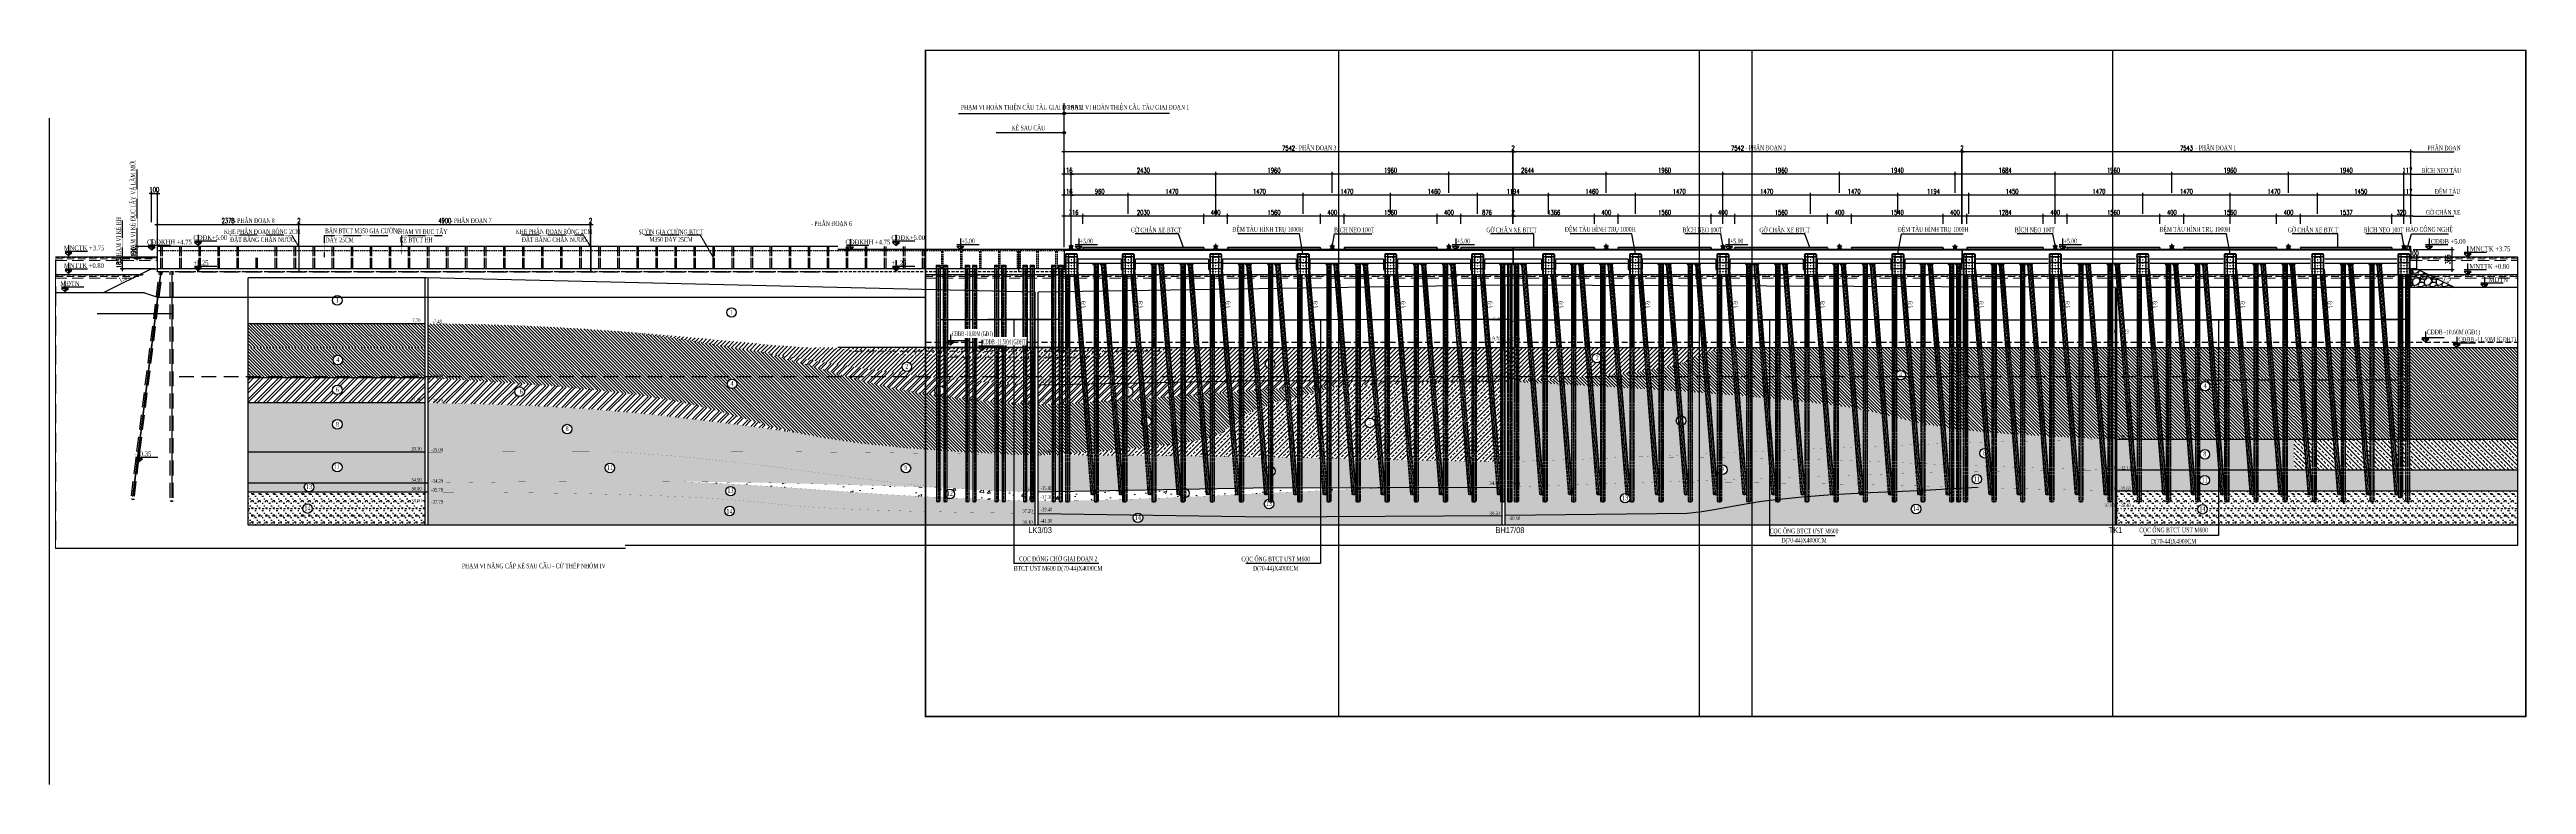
# Model space of a CAD drawing. Extents: x -57534 to 10615, y -13723 to 96319.
# Drawn here: x -49511 to -7887, y 32102 to 44457 of the extents above; entities that cross this region are included whole.
import ezdxf
from ezdxf.enums import TextEntityAlignment as Align

# ---------------------------------------------------------------- set-up
doc = ezdxf.new("R2010")
doc.units = 0
doc.header["$LTSCALE"] = 5
doc.header["$MEASUREMENT"] = 0
for name, pattern in [('CENTER', [2, 1.25, -0.25, 0.25, -0.25]), ('CENTER2', [1.125, 0.75, -0.125, 0.125, -0.125]), ('HIDDEN', [0.375, 0.25, -0.125])]:
    doc.linetypes.add(name, pattern=pattern)
doc.layers.get('0').update_dxf_attribs({"linetype": 'CONTINUOUS'})
doc.layers.get('DEFPOINTS').update_dxf_attribs({"linetype": 'CONTINUOUS'})
for name, color, linetype in [('1', 1, 'CONTINUOUS'), ('2', 7, 'CONTINUOUS'), ('3', 3, 'CONTINUOUS'), ('4', 8, 'CONTINUOUS'), ('BELT', 6, 'CONTINUOUS'), ('BORDER', 2, 'CONTINUOUS'), ('CENTER', 9, 'CENTER2'), ('COBAN', 2, 'CONTINUOUS'), ('Dam', 4, 'CONTINUOUS'), ('DIACHAT', 4, 'CONTINUOUS'), ('DIMENSION', 4, 'CONTINUOUS'), ('GCS', 5, 'CONTINUOUS'), ('HAOCN', 11, 'CONTINUOUS'), ('HATCH', 7, 'CONTINUOUS'), ('HIDDEN', 4, 'HIDDEN'), ('Kich thuoc', 4, 'CONTINUOUS'), ('Net tim', 6, 'CONTINUOUS'), ('netmanh', 254, 'CONTINUOUS'), ('PAD', 6, 'CONTINUOUS'), ('PART', 3, 'CONTINUOUS'), ('TEXT', 3, 'CONTINUOUS'), ('TIM', 8, 'CENTER')]:
    doc.layers.add(name, color=color, linetype=linetype)
doc.layers.add('harch', color=8, linetype='CONTINUOUS', lineweight=5)
doc.layers.add('KHUAT', color=235, linetype='HIDDEN', lineweight=18)
doc.styles.add('CHU HOA', font='VHARIAL.TTF', dxfattribs={"width": 0.75})
doc.styles.add('DIM', font='romans.shx', dxfattribs={"width": 0.65})
doc.styles.add('THUONG', font='vntimeh.shx', dxfattribs={"width": 0.65})
doc.linetypes.add('DAT_LINE', pattern='A,0.2,[2,G.shx,S=0.017,R=0,X=-0.017,Y=0],0.22', length=0.42)
doc.dimstyles.new('400.Ph', dxfattribs={"dimscale": 400, "dimtxt": 0.2, "dimasz": 0.1, "dimexe": 0.1, "dimexo": 0.1, "dimgap": 0.06, "dimtad": 1, "dimdec": 0, "dimzin": 0, "dimdsep": 46, "dimtxsty": 'DIM', "dimblk": 'ARCHTICK', "dimcen": 0.15, "dimdle": 0.1, "dimclrd": 256, "dimclre": 7, "dimclrt": 6, "dimadec": 0, "dimazin": 0, "dimtfac": 1, "dimtdec": 0, "dimtix": 1, "dimtmove": 0, "dimatfit": 3, "dimfxl": 1, "dimtolj": 1, "dimtzin": 0, "dimarcsym": 0})
pattern_1 = [(135, (22628.83, -27911.923), (-26.516504, -26.516504), [])]

# ---------------------------------------------------------------- blocks, each defined once
blk = doc.blocks.new('CT')
at = {"layer": 'Kich thuoc'}
h = blk.add_hatch(color=256, dxfattribs=at)
h.paths.add_polyline_path([(1108730, 94213), (1108803, 94213), (1108730, 94150)])
edge = h.paths.add_edge_path()
edge.add_line((1108730, 94250), (1108744, 94250))
edge.add_ellipse((1108730, 94250), major_axis=(0, 13.6), ratio=1, start_angle=180.0639, end_angle=270.0639, ccw=False)
edge.add_line((1108730, 94236), (1108730, 94250))
edge = h.paths.add_edge_path()
edge.add_ellipse((1108730, 94250), major_axis=(-0.1, 13.6), ratio=1, start_angle=269.7373, end_angle=359.7373, ccw=False)
edge.add_line((1108744, 94250), (1108730, 94250))
edge.add_line((1108730, 94250), (1108730, 94263))
edge = h.paths.add_edge_path()
edge.add_line((1108730, 94263), (1108730, 94250))
edge.add_line((1108730, 94250), (1108716, 94250))
edge.add_ellipse((1108730, 94250), major_axis=(0.1, 13.6), ratio=1, start_angle=0.2109, end_angle=90.2109, ccw=False)
edge = h.paths.add_edge_path()
edge.add_line((1108716, 94250), (1108730, 94250))
edge.add_line((1108730, 94250), (1108730, 94236))
edge.add_ellipse((1108730, 94250), major_axis=(-0.1, 13.6), ratio=1, start_angle=89.7406, end_angle=179.7406, ccw=False)
for p, q in [((1108657, 94250), (1109126, 94250)), ((1108730, 94150), (1108657, 94213)), ((1108803, 94213), (1108657, 94213)), ((1108730, 94377), (1108730, 94150)), ((1108730, 94150), (1108803, 94213))]:
    blk.add_line(p, q, dxfattribs=at)
blk = doc.blocks.new('cd')
at = {"layer": 'DIMENSION', "xscale": 0.8000000000029103, "yscale": 0.8000000000029103, "zscale": 0.8}
blk.add_blockref('CT', (-886984, -75400), dxfattribs=at)
at = {"layer": 'DIMENSION', "ltscale": 5, "style": 'THUONG', "width": 0.65}
blk.add_attdef('QQQ', (20, 20), '', height=80, dxfattribs=at)
blk = doc.blocks.new('_ArchTick')
at = {"color": 0, "linetype": 'ByBlock', "const_width": 0.15}
blk.add_lwpolyline([(-0.5, -0.5), (0.5, 0.5)], dxfattribs=at)
blk = doc.blocks.new('*D6')
at = {"layer": 'DEFPOINTS', "color": 0, "ltscale": 5}
for p in [(-47699, 42037), (-47799, 41517), (-47699, 41517)]:
    blk.add_point(p, dxfattribs=at)
at = {"layer": 'DIMENSION', "color": 7, "lineweight": -2, "ltscale": 5}
for p, q in [((-47799, 41557), (-47799, 42077)), ((-47699, 41557), (-47699, 42077))]:
    blk.add_line(p, q, dxfattribs=at)
at = {"layer": 'DIMENSION', "lineweight": -2, "ltscale": 5}
for p, q in [((-47799, 42037), (-47839, 42037)), ((-47799, 42037), (-47699, 42037)), ((-47699, 42037), (-47659, 42037))]:
    blk.add_line(p, q, dxfattribs=at)
at = {"layer": 'DIMENSION', "lineweight": -2, "ltscale": 5, "xscale": 40, "yscale": 40, "zscale": 40}
blk.add_blockref('_ArchTick', (-47799, 42037), dxfattribs=at)
at = {"layer": 'DIMENSION', "lineweight": -2, "ltscale": 5, "xscale": 40, "yscale": 40, "zscale": 40, "rotation": 180}
blk.add_blockref('_ArchTick', (-47699, 42037), dxfattribs=at)
at = {"layer": 'DIMENSION', "color": 6, "ltscale": 5, "insert": (-47749, 42101), "char_height": 80, "attachment_point": 5, "style": 'DIM'}
blk.add_mtext('\\A1;100', dxfattribs=at)
blk = doc.blocks.new('*D7')
at = {"layer": 'DEFPOINTS', "color": 0}
for p in [(-9829, 41072), (-9829, 40967), (-9729, 40722)]:
    blk.add_point(p, dxfattribs=at)
at = {"layer": 'DIMENSION', "lineweight": -2}
for p, q in [((-9829, 40967), (-9869, 40967)), ((-9729, 40967), (-9829, 40967)), ((-9729, 40967), (-9689, 40967))]:
    blk.add_line(p, q, dxfattribs=at)
at = {"layer": 'DIMENSION', "color": 7, "lineweight": -2}
for p, q in [((-9829, 41032), (-9829, 40927)), ((-9729, 40762), (-9729, 41007))]:
    blk.add_line(p, q, dxfattribs=at)
at = {"layer": 'DIMENSION', "lineweight": -2, "xscale": 40, "yscale": 40, "zscale": 40}
blk.add_blockref('_ArchTick', (-9829, 40967), dxfattribs=at)
at = {"layer": 'DIMENSION', "lineweight": -2, "xscale": 40, "yscale": 40, "zscale": 40, "rotation": 180}
blk.add_blockref('_ArchTick', (-9729, 40967), dxfattribs=at)
at = {"layer": 'DIMENSION', "color": 6, "insert": (-9779, 41031), "char_height": 80, "attachment_point": 5, "style": 'DIM'}
blk.add_mtext('\\A1;100', dxfattribs=at)
blk = doc.blocks.new('*D8')
at = {"layer": 'DEFPOINTS', "color": 0, "ltscale": 5}
for p in [(-45321, 41517), (-47699, 41122), (-45321, 41122)]:
    blk.add_point(p, dxfattribs=at)
at = {"layer": 'HIDDEN', "lineweight": -2, "ltscale": 5}
blk.add_line((-47739, 41517), (-45281, 41517), dxfattribs=at)
at = {"layer": 'HIDDEN', "color": 7, "lineweight": -2, "ltscale": 5}
for p, q in [((-47699, 41162), (-47699, 41557)), ((-45321, 41162), (-45321, 41557))]:
    blk.add_line(p, q, dxfattribs=at)
at = {"layer": 'HIDDEN', "lineweight": -2, "ltscale": 5, "xscale": 40, "yscale": 40, "zscale": 40, "rotation": 180}
blk.add_blockref('_ArchTick', (-47699, 41517), dxfattribs=at)
at = {"layer": 'HIDDEN', "lineweight": -2, "ltscale": 5, "xscale": 40, "yscale": 40, "zscale": 40}
blk.add_blockref('_ArchTick', (-45321, 41517), dxfattribs=at)
at = {"layer": 'HIDDEN', "color": 6, "ltscale": 5, "insert": (-46510, 41581), "char_height": 80, "attachment_point": 5, "style": 'DIM'}
blk.add_mtext('\\A1;2378', dxfattribs=at)
blk = doc.blocks.new('*D9')
at = {"layer": 'DEFPOINTS', "color": 0, "ltscale": 5}
for p in [(-45319, 41517), (-45321, 41122), (-45319, 41122)]:
    blk.add_point(p, dxfattribs=at)
at = {"layer": 'HIDDEN', "lineweight": -2, "ltscale": 5}
for p, q in [((-45321, 41517), (-45361, 41517)), ((-45321, 41517), (-45319, 41517)), ((-45319, 41517), (-45279, 41517))]:
    blk.add_line(p, q, dxfattribs=at)
at = {"layer": 'HIDDEN', "color": 7, "lineweight": -2, "ltscale": 5}
for p, q in [((-45321, 41162), (-45321, 41557)), ((-45319, 41162), (-45319, 41557))]:
    blk.add_line(p, q, dxfattribs=at)
at = {"layer": 'HIDDEN', "lineweight": -2, "ltscale": 5, "xscale": 40, "yscale": 40, "zscale": 40}
blk.add_blockref('_ArchTick', (-45321, 41517), dxfattribs=at)
at = {"layer": 'HIDDEN', "lineweight": -2, "ltscale": 5, "xscale": 40, "yscale": 40, "zscale": 40, "rotation": 180}
blk.add_blockref('_ArchTick', (-45319, 41517), dxfattribs=at)
at = {"layer": 'HIDDEN', "color": 6, "ltscale": 5, "insert": (-45320, 41581), "char_height": 80, "attachment_point": 5, "style": 'DIM'}
blk.add_mtext('\\A1;2', dxfattribs=at)
blk = doc.blocks.new('*D10')
at = {"layer": 'DEFPOINTS', "color": 0, "ltscale": 5}
for p in [(-40419, 41517), (-45319, 41122), (-40419, 41122)]:
    blk.add_point(p, dxfattribs=at)
at = {"layer": 'HIDDEN', "lineweight": -2, "ltscale": 5}
blk.add_line((-45359, 41517), (-40379, 41517), dxfattribs=at)
at = {"layer": 'HIDDEN', "color": 7, "lineweight": -2, "ltscale": 5}
for p, q in [((-45319, 41162), (-45319, 41557)), ((-40419, 41162), (-40419, 41557))]:
    blk.add_line(p, q, dxfattribs=at)
at = {"layer": 'HIDDEN', "lineweight": -2, "ltscale": 5, "xscale": 40, "yscale": 40, "zscale": 40, "rotation": 180}
blk.add_blockref('_ArchTick', (-45319, 41517), dxfattribs=at)
at = {"layer": 'HIDDEN', "lineweight": -2, "ltscale": 5, "xscale": 40, "yscale": 40, "zscale": 40}
blk.add_blockref('_ArchTick', (-40419, 41517), dxfattribs=at)
at = {"layer": 'HIDDEN', "color": 6, "ltscale": 5, "insert": (-42869, 41581), "char_height": 80, "attachment_point": 5, "style": 'DIM'}
blk.add_mtext('\\A1;4900', dxfattribs=at)
blk = doc.blocks.new('*D11')
at = {"layer": 'DEFPOINTS', "color": 0, "ltscale": 5}
for p in [(-40417, 41517), (-40419, 41122), (-40417, 41122)]:
    blk.add_point(p, dxfattribs=at)
at = {"layer": 'HIDDEN', "lineweight": -2, "ltscale": 5}
for p, q in [((-40419, 41517), (-40459, 41517)), ((-40419, 41517), (-40417, 41517)), ((-40417, 41517), (-40377, 41517))]:
    blk.add_line(p, q, dxfattribs=at)
at = {"layer": 'HIDDEN', "color": 7, "lineweight": -2, "ltscale": 5}
for p, q in [((-40419, 41162), (-40419, 41557)), ((-40417, 41162), (-40417, 41557))]:
    blk.add_line(p, q, dxfattribs=at)
at = {"layer": 'HIDDEN', "lineweight": -2, "ltscale": 5, "xscale": 40, "yscale": 40, "zscale": 40}
blk.add_blockref('_ArchTick', (-40419, 41517), dxfattribs=at)
at = {"layer": 'HIDDEN', "lineweight": -2, "ltscale": 5, "xscale": 40, "yscale": 40, "zscale": 40, "rotation": 180}
blk.add_blockref('_ArchTick', (-40417, 41517), dxfattribs=at)
at = {"layer": 'HIDDEN', "color": 6, "ltscale": 5, "insert": (-40418, 41581), "char_height": 80, "attachment_point": 5, "style": 'DIM'}
blk.add_mtext('\\A1;2', dxfattribs=at)
blk = doc.blocks.new('*D12')
at = {"layer": 'DEFPOINTS', "color": 0, "ltscale": 5}
for p in [(-48283, 40957), (-47699, 40957), (-47699, 40772)]:
    blk.add_point(p, dxfattribs=at)
at = {"layer": 'HIDDEN', "color": 7, "lineweight": -2, "ltscale": 5}
for p, q in [((-47739, 40957), (-48323, 40957)), ((-47739, 40772), (-48323, 40772))]:
    blk.add_line(p, q, dxfattribs=at)
at = {"layer": 'HIDDEN', "lineweight": -2, "ltscale": 5}
blk.add_line((-48283, 40732), (-48283, 40997), dxfattribs=at)
at = {"layer": 'HIDDEN', "lineweight": -2, "ltscale": 5, "xscale": 40, "yscale": 40, "zscale": 40}
for p, rotation in [((-48283, 40957), 90), ((-48283, 40772), 270)]:
    blk.add_blockref('_ArchTick', p, dxfattribs=dict(at, rotation=rotation))
at = {"layer": 'HIDDEN', "color": 6, "ltscale": 5, "insert": (-48347, 40864), "char_height": 80, "attachment_point": 5, "rotation": 90, "style": 'DIM'}
blk.add_mtext('\\A1;185', dxfattribs=at)
blk = doc.blocks.new('*D13')
at = {"layer": 'DEFPOINTS', "color": 0, "ltscale": 5}
for p in [(-48036, 41147), (-47699, 41147), (-47699, 40957)]:
    blk.add_point(p, dxfattribs=at)
at = {"layer": 'HIDDEN', "color": 7, "lineweight": -2, "ltscale": 5}
for p, q in [((-47739, 41147), (-48076, 41147)), ((-47739, 40957), (-48076, 40957))]:
    blk.add_line(p, q, dxfattribs=at)
at = {"layer": 'HIDDEN', "lineweight": -2, "ltscale": 5}
blk.add_line((-48036, 40917), (-48036, 41187), dxfattribs=at)
at = {"layer": 'HIDDEN', "lineweight": -2, "ltscale": 5, "xscale": 40, "yscale": 40, "zscale": 40}
for p, rotation in [((-48036, 41147), 90), ((-48036, 40957), 270)]:
    blk.add_blockref('_ArchTick', p, dxfattribs=dict(at, rotation=rotation))
at = {"layer": 'HIDDEN', "color": 6, "ltscale": 5, "insert": (-48100, 41052), "char_height": 80, "attachment_point": 5, "rotation": 90, "style": 'DIM'}
blk.add_mtext('\\A1;190', dxfattribs=at)
blk = doc.blocks.new('Coc Xien')
at = {"layer": 'BORDER'}
for p, q in [((-9, -3), (-118, -1398)), ((61, -3), (-48, -1398))]:
    blk.add_line(p, q, dxfattribs=at)
at = {"layer": 'CENTER', "ltscale": 10}
blk.add_line((27, 17), (-276, -3877), dxfattribs=at)
at = {"layer": 'DIMENSION', "ltscale": 5}
blk.add_lwpolyline([(77, -3), (-23, -3), (-23, 17), (77, 17)], close=True, dxfattribs=at)
at = {"layer": 'HATCH'}
for p, q in [((-7, -3), (-116, -1398)), ((-3, -3), (-112, -1398)), ((3, -3), (-106, -1398)), ((50, -3), (-59, -1398)), ((57, -3), (-52, -1398)), ((61, -3), (-48, -1398))]:
    blk.add_line(p, q, dxfattribs=at)
at = {"layer": 'HIDDEN', "ltscale": 10}
for p, q in [((-118, -1398), (-311, -3864)), ((-109, -1398), (-302, -3865)), ((-57, -1398), (-250, -3869)), ((-48, -1398), (-241, -3869)), ((-311, -3864), (-241, -3869)), ((-276, -3877), (-241, -3869))]:
    blk.add_line(p, q, dxfattribs=at)
at = {"layer": 'HIDDEN'}
for q in [(-241, -3869), (-276, -3877)]:
    blk.add_line((-311, -3864), q, dxfattribs=at)
blk = doc.blocks.new('A$C18BE6784')
at = {"layer": 'BORDER'}
for p, q in [((-10, 3990), (-10, 2595)), ((60, 3990), (60, 2595))]:
    blk.add_line(p, q, dxfattribs=at)
at = {"layer": 'CENTER', "ltscale": 10}
blk.add_line((25, 4010), (25, 10), dxfattribs=at)
at = {"layer": 'DIMENSION', "ltscale": 5}
blk.add_lwpolyline([(-27, 3990), (73, 3990), (73, 4010), (-27, 4010)], close=True, dxfattribs=at)
at = {"layer": 'HATCH'}
for p, q in [((-8, 3990), (-8, 2595)), ((-4, 3990), (-4, 2595)), ((3, 3990), (3, 2595)), ((47, 3990), (47, 2595)), ((54, 3990), (54, 2595)), ((58, 3990), (58, 2595))]:
    blk.add_line(p, q, dxfattribs=at)
at = {"layer": 'HIDDEN', "ltscale": 10}
for p, q in [((-10, 2595), (-10, 10)), ((-1, 2595), (-1, 10)), ((51, 2595), (51, 10)), ((60, 2595), (60, 10)), ((-10, 10), (60, 10)), ((-10, 10), (25, 0)), ((25, 0), (60, 10))]:
    blk.add_line(p, q, dxfattribs=at)
at = {"layer": 'HIDDEN'}
blk.add_line((-10, 10), (60, 10), dxfattribs=at)
blk = doc.blocks.new('D7002')
at = {"layer": 'BORDER'}
for p, q in [((-35, -190), (-35, -1415)), ((35, -190), (35, -1415))]:
    blk.add_line(p, q, dxfattribs=at)
at = {"layer": 'CENTER', "ltscale": 10}
blk.add_line((0, -190), (0, -4000), dxfattribs=at)
at = {"layer": 'HATCH'}
for p, q in [((-33, -190), (-33, -1415)), ((-29, -190), (-29, -1415)), ((-22, -190), (-22, -1415)), ((22, -190), (22, -1415)), ((29, -190), (29, -1415)), ((33, -190), (33, -1415))]:
    blk.add_line(p, q, dxfattribs=at)
at = {"layer": 'HIDDEN', "ltscale": 10}
for p, q in [((-35, -1415), (-35, -4000)), ((-26, -1415), (-26, -4000)), ((26, -1415), (26, -4000)), ((35, -1415), (35, -4000)), ((-35, -4000), (35, -4000)), ((-35, -4000), (0, -4010)), ((0, -4010), (35, -4000))]:
    blk.add_line(p, q, dxfattribs=at)
at = {"layer": 'HIDDEN'}
blk.add_line((-35, -4000), (35, -4000), dxfattribs=at)
blk = doc.blocks.new('D7003')
at = {"layer": 'BORDER'}
for p, q in [((-15, -190), (81, -1415)), ((48, -100), (151, -1415))]:
    blk.add_line(p, q, dxfattribs=at)
at = {"layer": 'CENTER', "ltscale": 10}
blk.add_line((20, -190), (308, -3883), dxfattribs=at)
at = {"layer": 'HATCH'}
for p, q in [((-13, -190), (83, -1415)), ((-9, -190), (87, -1415)), ((-2, -190), (93, -1415)), ((43, -190), (138, -1415)), ((44, -123), (145, -1415)), ((46, -100), (149, -1415))]:
    blk.add_line(p, q, dxfattribs=at)
at = {"layer": 'HIDDEN', "ltscale": 10}
for p, q in [((81, -1415), (273, -3886)), ((90, -1415), (282, -3885)), ((142, -1415), (334, -3881)), ((151, -1415), (343, -3880)), ((343, -3880), (273, -3886)), ((309, -3893), (273, -3886))]:
    blk.add_line(p, q, dxfattribs=at)
at = {"layer": 'HIDDEN'}
for q in [(273, -3886), (309, -3893)]:
    blk.add_line((343, -3880), q, dxfattribs=at)
at = {"layer": 'TEXT', "style": 'THUONG', "width": 0.65}
blk.add_text('6:1', height=80, rotation=273.8902, dxfattribs=at).set_placement((149, -694), align=Align.MIDDLE)
blk = doc.blocks.new('MD PD1')
at = {"layer": 'BORDER'}
for p, q in [((3544, 138), (3544, -1087)), ((3614, 138), (3614, -1087))]:
    blk.add_line(p, q, dxfattribs=at)
at = {"layer": 'CENTER', "ltscale": 10}
blk.add_line((3579, 138), (3579, -3600), dxfattribs=at)
at = {"layer": 'COBAN'}
for p, q in [((3756, 563), (-3787, 563)), ((-3787, 563), (-3787, 328)), ((3756, 548), (-3787, 548)), ((3756, 563), (3756, 398)), ((-2341, 398), (-3551, 398)), ((-2341, 328), (-3551, 328)), ((-871, 398), (-2101, 398)), ((-871, 328), (-2101, 328)), ((599, 398), (-631, 398)), ((599, 328), (-631, 328)), ((2069, 398), (839, 398)), ((2069, 328), (839, 328)), ((3519, 398), (2309, 398)), ((3519, 328), (2309, 328))]:
    blk.add_line(p, q, dxfattribs=at)
at = {"layer": 'COBAN', "const_width": 1}
for points in [[(-3791, 398), (-3791, 228), (-3769, 228)], [(-3569, 228), (-3551, 228), (-3551, 398)], [(-2341, 398), (-2341, 228), (-2321, 228)], [(-2121, 228), (-2101, 228), (-2101, 398)], [(-871, 398), (-871, 228), (-851, 228)], [(-651, 228), (-631, 228), (-631, 398)], [(599, 398), (599, 228), (619, 228)], [(819, 228), (839, 228), (839, 398)], [(2069, 398), (2069, 228), (2089, 228)], [(2289, 228), (2309, 228), (2309, 398)], [(3519, 398), (3519, 228), (3539, 228)], [(3739, 228), (3756, 228), (3756, 398)]]:
    blk.add_lwpolyline(points, dxfattribs=at)
at = {"layer": 'Dam', "ltscale": 200}
blk.add_line((-3679, 538), (-3679, 538), dxfattribs=at)
at = {"layer": 'GCS', "ltscale": 5}
for p, q in [((-3705, 591), (-3703, 593)), ((-3705, 591), (-3705, 563)), ((-2423, 593), (-3703, 593)), ((-2423, 591), (-3703, 591)), ((-3703, 591), (-3703, 563)), ((-2423, 593), (-2421, 591)), ((-2423, 591), (-2423, 563)), ((-2421, 591), (-2421, 563)), ((-2021, 591), (-2019, 593)), ((-2021, 591), (-2021, 563)), ((-463, 593), (-2019, 593)), ((-463, 593), (-461, 591)), ((-461, 591), (-461, 563)), ((-61, 591), (-59, 593)), ((-61, 591), (-61, 563)), ((1497, 593), (-59, 593)), ((1497, 593), (1499, 591)), ((1499, 591), (1499, 563)), ((1899, 591), (1899, 563)), ((3434, 593), (3436, 591)), ((3436, 591), (3436, 563))]:
    blk.add_line(p, q, dxfattribs=at)
at = {"layer": 'GCS'}
for p in [(1899, 591), (3434, 593)]:
    blk.add_line(p, (1901, 593), dxfattribs=at)
at = {"layer": 'HAOCN', "ltscale": 5}
for p, q in [((-463, 591), (-2019, 591)), ((-2019, 591), (-2019, 563)), ((-463, 591), (-463, 563)), ((1497, 591), (-59, 591)), ((-59, 591), (-59, 563)), ((1497, 591), (1497, 563)), ((3434, 591), (1901, 591)), ((1901, 591), (1901, 563)), ((3434, 591), (3434, 563))]:
    blk.add_line(p, q, dxfattribs=at)
at = {"layer": 'HATCH'}
for p, q in [((3546, 138), (3546, -1087)), ((3550, 138), (3550, -1087)), ((3556, 138), (3556, -1087)), ((3601, 138), (3601, -1087)), ((3608, 138), (3608, -1087)), ((3612, 138), (3612, -1087))]:
    blk.add_line(p, q, dxfattribs=at)
at = {"layer": 'HIDDEN', "ltscale": 10}
for p, q in [((3544, -1087), (3544, -3600)), ((3553, -1087), (3553, -3600)), ((3605, -1087), (3605, -3600)), ((3614, -1087), (3614, -3600)), ((3544, -3600), (3614, -3600)), ((3544, -3600), (3579, -3610)), ((3579, -3610), (3614, -3600))]:
    blk.add_line(p, q, dxfattribs=at)
at = {"layer": 'HIDDEN'}
blk.add_line((3544, -3600), (3614, -3600), dxfattribs=at)
at = {"layer": 'COBAN'}
for name, p in [('D7002', (-3731, 328)), ('D7003', (-3611, 328)), ('D7002', (-2281, 328)), ('D7003', (-2161, 328)), ('D7002', (-811, 328)), ('D7003', (-691, 328)), ('D7002', (659, 328)), ('D7003', (779, 328)), ('D7002', (2129, 328)), ('D7003', (2249, 328)), ('D7002', (3699, 328))]:
    blk.add_blockref(name, p, dxfattribs=at)
at = {"layer": 'HIDDEN'}
for p in [(-3276, -3682), (-2796, -3682), (-1816, -3682), (-1326, -3682), (-346, -3682), (144, -3682), (1124, -3682), (1614, -3682), (2594, -3682), (3074, -3682)]:
    blk.add_blockref('A$C18BE6784', p, dxfattribs=at)
at = {"layer": 'HIDDEN', "xscale": -1}
for p in [(-3104, 311), (-2624, 311), (-1644, 311), (-1154, 311), (-174, 311), (316, 311), (1296, 311), (1786, 311), (2766, 311), (3246, 311)]:
    blk.add_blockref('Coc Xien', p, dxfattribs=at)
blk = doc.blocks.new('MD-PD 2')
at = {"layer": 'COBAN'}
for p, q in [((-3835, 444), (-3835, 179)), ((3707, 414), (-3835, 414)), ((3707, 399), (-3835, 399)), ((-3359, 249), (-3835, 249)), ((-3359, 179), (-3835, 179)), ((-3359, 249), (-3359, 79)), ((-3359, 79), (-3339, 79)), ((-3139, 79), (-3119, 79)), ((-1899, 249), (-3119, 249)), ((-3119, 79), (-3119, 249)), ((-1899, 179), (-3119, 179)), ((-1899, 249), (-1899, 79)), ((-1899, 79), (-1879, 79)), ((-1679, 79), (-1659, 79)), ((-429, 249), (-1659, 249)), ((-1659, 79), (-1659, 249)), ((-429, 179), (-1659, 179)), ((-429, 249), (-429, 79)), ((-429, 79), (-409, 79)), ((-209, 79), (-189, 79)), ((1041, 249), (-189, 249)), ((-189, 79), (-189, 249)), ((1041, 179), (-189, 179)), ((1041, 249), (1041, 79)), ((1041, 79), (1061, 79)), ((1261, 79), (1281, 79)), ((2511, 249), (1281, 249)), ((1281, 79), (1281, 249)), ((2511, 179), (1281, 179)), ((2511, 249), (2511, 79)), ((2511, 79), (2531, 79)), ((2731, 79), (2751, 79)), ((3707, 249), (2751, 249)), ((2751, 79), (2751, 249)), ((3707, 179), (2751, 179)), ((3707, 414), (3707, 179)), ((3707, 79), (3707, 249))]:
    blk.add_line(p, q, dxfattribs=at)
at = {"layer": 'Dam', "ltscale": 200}
blk.add_line((-3727, 389), (-3727, 389), dxfattribs=at)
at = {"layer": 'GCS', "ltscale": 5}
for p, q in [((-2471, 444), (-3835, 444)), ((-2471, 444), (-2469, 442)), ((-2469, 442), (-2469, 414)), ((-2069, 442), (-2067, 444)), ((-2069, 442), (-2069, 414)), ((-511, 444), (-2067, 444)), ((-511, 444), (-509, 442)), ((-509, 442), (-509, 414)), ((-109, 442), (-107, 444)), ((-109, 442), (-109, 414)), ((1449, 444), (-107, 444)), ((1449, 444), (1451, 442)), ((1451, 442), (1451, 414)), ((1851, 442), (1851, 414)), ((3389, 444), (3391, 442)), ((3391, 442), (3391, 414))]:
    blk.add_line(p, q, dxfattribs=at)
at = {"layer": 'GCS'}
for p in [(1851, 442), (3389, 444)]:
    blk.add_line(p, (1853, 444), dxfattribs=at)
at = {"layer": 'HAOCN', "ltscale": 5}
for p, q in [((-2471, 442), (-3835, 442)), ((-2471, 442), (-2471, 414)), ((-511, 442), (-2067, 442)), ((-2067, 442), (-2067, 414)), ((-511, 442), (-511, 414)), ((1449, 442), (-107, 442)), ((-107, 442), (-107, 414)), ((1449, 442), (1449, 414)), ((3389, 442), (1853, 442)), ((1853, 442), (1853, 414)), ((3389, 442), (3389, 414))]:
    blk.add_line(p, q, dxfattribs=at)
at = {"layer": 'COBAN'}
for name, p in [('D7003', (-3179, 179)), ('D7003', (-1719, 179)), ('D7003', (-249, 179)), ('D7003', (1221, 179)), ('D7003', (2691, 179)), ('D7002', (-3299, 179)), ('D7002', (-1839, 179)), ('D7002', (-369, 179)), ('D7002', (1101, 179)), ('D7002', (2571, 179))]:
    blk.add_blockref(name, p, dxfattribs=at)
at = {"layer": 'HIDDEN'}
for p in [(-3804, -3831), (-2844, -3831), (-2354, -3831), (-1374, -3831), (-884, -3831), (96, -3831), (586, -3831), (1566, -3831), (2056, -3831), (3026, -3831), (3506, -3831), (3626, -3831)]:
    blk.add_blockref('A$C18BE6784', p, dxfattribs=at)
at = {"layer": 'HIDDEN', "xscale": -1}
for p in [(-3631, 162), (-2671, 162), (-2181, 162), (-1201, 162), (-711, 162), (269, 162), (759, 162), (1739, 162), (2229, 162), (3199, 162)]:
    blk.add_blockref('Coc Xien', p, dxfattribs=at)
blk = doc.blocks.new('Md pd3')
at = {"layer": '1', "color": 4, "ltscale": 5}
for points in [[(3732, 33), (3832, 33), (3832, 53), (3732, 53)], [(3852, 33), (3952, 33), (3952, 53), (3852, 53)]]:
    blk.add_lwpolyline(points, close=True, dxfattribs=at)
at = {"layer": 'BORDER'}
for p, q in [((3749, 33), (3749, -1411)), ((3819, 33), (3819, -1411)), ((3869, 33), (3869, -1411)), ((3939, 33), (3939, -1411))]:
    blk.add_line(p, q, dxfattribs=at)
at = {"layer": 'CENTER', "ltscale": 10}
for p, q in [((3784, 53), (3784, -3947)), ((3904, 53), (3904, -3947))]:
    blk.add_line(p, q, dxfattribs=at)
at = {"layer": 'COBAN'}
for p, q in [((3960, 288), (-3582, 288)), ((-3582, 288), (-3582, 53)), ((3960, 273), (-3582, 273)), ((-3582, 123), (-3582, -47)), ((-2626, 123), (-3346, 123)), ((-3346, -47), (-3346, 123)), ((-2626, 53), (-3346, 53)), ((-2626, 123), (-2626, -47)), ((-1156, 123), (-2386, 123)), ((-2386, -47), (-2386, 123)), ((-1156, 53), (-2386, 53)), ((-1156, 123), (-1156, -47)), ((314, 123), (-916, 123)), ((-916, -47), (-916, 123)), ((314, 53), (-916, 53)), ((314, 123), (314, -47)), ((1784, 123), (554, 123)), ((554, -47), (554, 123)), ((1784, 53), (554, 53)), ((1784, 123), (1784, -47)), ((3244, 123), (2024, 123)), ((2024, -47), (2024, 123)), ((3244, 53), (2024, 53)), ((3244, 123), (3244, -47)), ((3960, 123), (3484, 123)), ((3484, -47), (3484, 123)), ((3960, 53), (3484, 53)), ((3960, 318), (3960, 53)), ((-3582, -47), (-3562, -47)), ((-3362, -47), (-3346, -47)), ((-2626, -47), (-2606, -47)), ((-2406, -47), (-2386, -47)), ((-1156, -47), (-1136, -47)), ((-936, -47), (-916, -47)), ((314, -47), (334, -47)), ((534, -47), (554, -47)), ((1784, -47), (1804, -47)), ((2004, -47), (2024, -47)), ((3244, -47), (3264, -47)), ((3464, -47), (3484, -47))]:
    blk.add_line(p, q, dxfattribs=at)
at = {"layer": 'Dam', "ltscale": 200}
blk.add_line((-3474, 263), (-3474, 263), dxfattribs=at)
at = {"layer": 'GCS', "ltscale": 5}
for p, q in [((-3266, 316), (-3264, 318)), ((-3266, 316), (-3266, 288)), ((-1238, 318), (-3264, 318)), ((-1238, 318), (-1236, 316)), ((-1236, 316), (-1236, 288)), ((-836, 316), (-834, 318)), ((-836, 316), (-836, 288)), ((722, 318), (-834, 318)), ((722, 318), (724, 316)), ((724, 316), (724, 288)), ((1124, 316), (1126, 318)), ((1124, 316), (1124, 288)), ((2682, 318), (1126, 318)), ((2682, 318), (2684, 316)), ((2684, 316), (2684, 288))]:
    blk.add_line(p, q, dxfattribs=at)
at = {"layer": 'GCS'}
for p, q in [((3084, 316), (3086, 318)), ((3084, 316), (3084, 288)), ((3960, 318), (3086, 318))]:
    blk.add_line(p, q, dxfattribs=at)
at = {"layer": 'HAOCN', "ltscale": 5}
for p, q in [((-1238, 316), (-3264, 316)), ((-3264, 316), (-3264, 288)), ((-1238, 316), (-1238, 288)), ((722, 316), (-834, 316)), ((-834, 316), (-834, 288)), ((722, 316), (722, 288)), ((2682, 316), (1126, 316)), ((1126, 316), (1126, 288)), ((2682, 316), (2682, 288)), ((3960, 316), (3086, 316)), ((3086, 316), (3086, 288))]:
    blk.add_line(p, q, dxfattribs=at)
at = {"layer": 'HATCH'}
for p, q in [((3751, 33), (3751, -1411)), ((3755, 33), (3755, -1411)), ((3761, 33), (3761, -1411)), ((3806, 33), (3806, -1411)), ((3813, 33), (3813, -1411)), ((3817, 33), (3817, -1411)), ((3871, 33), (3871, -1411)), ((3875, 33), (3875, -1411)), ((3881, 33), (3881, -1411)), ((3926, 33), (3926, -1411)), ((3933, 33), (3933, -1411)), ((3937, 33), (3937, -1411))]:
    blk.add_line(p, q, dxfattribs=at)
at = {"layer": 'HIDDEN', "ltscale": 10}
for p, q in [((3749, -1411), (3749, -3947)), ((3758, -1411), (3758, -3947)), ((3810, -1411), (3810, -3947)), ((3819, -1411), (3819, -3947)), ((3869, -1411), (3869, -3947)), ((3878, -1411), (3878, -3947)), ((3930, -1411), (3930, -3947)), ((3939, -1411), (3939, -3947)), ((3749, -3947), (3819, -3947)), ((3749, -3947), (3784, -3957)), ((3784, -3957), (3819, -3947)), ((3869, -3947), (3939, -3947)), ((3869, -3947), (3904, -3957)), ((3904, -3957), (3939, -3947))]:
    blk.add_line(p, q, dxfattribs=at)
at = {"layer": 'HIDDEN'}
for p, q in [((3749, -3947), (3819, -3947)), ((3869, -3947), (3939, -3947))]:
    blk.add_line(p, q, dxfattribs=at)
at = {"layer": 'COBAN'}
for name, p in [('D7002', (-3526, 53)), ('D7003', (-3406, 53)), ('D7002', (-2566, 53)), ('D7003', (-2446, 53)), ('D7002', (-1096, 53)), ('D7003', (-976, 53)), ('D7002', (374, 53)), ('D7003', (494, 53)), ('D7002', (1844, 53)), ('D7003', (1964, 53)), ('D7002', (3304, 53)), ('D7003', (3424, 53))]:
    blk.add_blockref(name, p, dxfattribs=at)
at = {"layer": 'HIDDEN'}
for p in [(-3071, -3957), (-2101, -3957), (-1611, -3957), (-631, -3957), (-141, -3957), (839, -3957), (1329, -3957), (2309, -3957), (2799, -3957)]:
    blk.add_blockref('A$C18BE6784', p, dxfattribs=at)
at = {"layer": 'HIDDEN', "xscale": -1}
for p in [(-2899, 37), (-1929, 37), (-1439, 37), (-459, 37), (31, 37), (1011, 37), (1501, 37), (2481, 37), (2971, 37)]:
    blk.add_blockref('Coc Xien', p, dxfattribs=at)
blk = doc.blocks.new('A$C69525F90')
at = {"layer": 'HATCH', "color": 7}
for p, q in [((23, 12), (23, 50)), ((28, 12), (28, 50)), ((52, 50), (52, 12)), ((57, 50), (57, 12))]:
    blk.add_line(p, q, dxfattribs=at)
for centre, radius, start, end in [((18, 14), 5.53, 284.0666, 334.6846), ((45, 49), 22, 103.0137, 176.2572), ((22, 17), 7.74, 277.0881, 322.7962), ((53, 49), 24.9, 121.1303, 176.9421), ((35, 49), 22, 3.7428, 76.9863), ((27, 49), 24.9, 3.0579, 58.8697), ((58, 17), 7.74, 217.2038, 262.9119), ((62, 14), 5.53, 205.3154, 255.9334)]:
    blk.add_arc(centre, radius, start, end, dxfattribs=at)
at = {"layer": 'Net tim'}
blk.add_line((63, 9), (17, 9), dxfattribs=at)
blk.add_lwpolyline([(60, 50), (60, 12, 0.414214), (63, 9), (80, 9), (80, 0), (0, 0), (0, 9), (17, 9, 0.414214), (20, 12), (20, 50, 0.414214), (16, 54), (10, 54, -0.769128), (8, 61, -0.265523), (72, 61, -0.769128), (70, 54), (64, 54, 0.414214), (60, 50, 0.414214), (40, 70), (40, 70, 0.414214), (20, 50)], format="xyb", dxfattribs=at)
at = {"layer": 'TIM', "ltscale": 20}
blk.add_line((40, 0), (40, 92), dxfattribs=at)
blk = doc.blocks.new('Coc cho')
at = {"layer": 'HIDDEN', "ltscale": 10}
for p, q in [((-35, 48), (-35, -1387)), ((-26, 49), (-26, -3922)), ((0, 30), (0, -3922)), ((26, 49), (26, -3922)), ((35, 48), (35, -1387)), ((-25, -1387), (-25, -3922)), ((25, -1387), (25, -3922)), ((-25, -3922), (25, -3922)), ((-25, -3922), (0, -3932)), ((0, -3932), (25, -3922))]:
    blk.add_line(p, q, dxfattribs=at)
at = {"layer": 'HIDDEN'}
blk.add_line((-25, -3922), (25, -3922), dxfattribs=at)
at = {"layer": 'HIDDEN', "ltscale": 10}
for points, knots in [([(-35, 48), (-23, 49), (0, 51), (23, 49), (35, 48)], [0, 0, 0, 0, 35.338952, 70.11152, 70.11152, 70.11152, 70.11152]), ([(-35, 28), (-23, 29), (0, 31), (23, 29), (34, 28)], [0, 0, 0, 0, 35.338952, 69.113542, 69.113542, 69.113542, 69.113542])]:
    blk.add_open_spline(points, degree=3, knots=knots, dxfattribs=at)
blk = doc.blocks.new('*D24')
at = {"layer": 'DEFPOINTS', "color": 0, "ltscale": 5}
for p in [(-10149, 41655), (-10149, 41487), (-9829, 41487)]:
    blk.add_point(p, dxfattribs=at)
at = {"layer": 'DIMENSION', "lineweight": -2, "ltscale": 5}
blk.add_line((-9789, 41655), (-10189, 41655), dxfattribs=at)
at = {"layer": 'DIMENSION', "color": 7, "lineweight": -2, "ltscale": 5}
for p, q in [((-10149, 41527), (-10149, 41695)), ((-9829, 41527), (-9829, 41695))]:
    blk.add_line(p, q, dxfattribs=at)
at = {"layer": 'DIMENSION', "lineweight": -2, "ltscale": 5, "xscale": 40, "yscale": 40, "zscale": 40, "rotation": 180}
blk.add_blockref('_ArchTick', (-10149, 41655), dxfattribs=at)
at = {"layer": 'DIMENSION', "lineweight": -2, "ltscale": 5, "xscale": 40, "yscale": 40, "zscale": 40}
blk.add_blockref('_ArchTick', (-9829, 41655), dxfattribs=at)
at = {"layer": 'DIMENSION', "color": 6, "ltscale": 5, "insert": (-9989, 41719), "char_height": 80, "attachment_point": 5, "style": 'DIM'}
blk.add_mtext('\\A1;320', dxfattribs=at)
blk = doc.blocks.new('*D25')
at = {"layer": 'DEFPOINTS', "color": 0, "ltscale": 5}
for p in [(-11686, 41655), (-11686, 41487), (-10149, 41487)]:
    blk.add_point(p, dxfattribs=at)
at = {"layer": 'DIMENSION', "lineweight": -2, "ltscale": 5}
blk.add_line((-10109, 41655), (-11726, 41655), dxfattribs=at)
at = {"layer": 'DIMENSION', "color": 7, "lineweight": -2, "ltscale": 5}
for p, q in [((-11686, 41527), (-11686, 41695)), ((-10149, 41527), (-10149, 41695))]:
    blk.add_line(p, q, dxfattribs=at)
at = {"layer": 'DIMENSION', "lineweight": -2, "ltscale": 5, "xscale": 40, "yscale": 40, "zscale": 40, "rotation": 180}
blk.add_blockref('_ArchTick', (-11686, 41655), dxfattribs=at)
at = {"layer": 'DIMENSION', "lineweight": -2, "ltscale": 5, "xscale": 40, "yscale": 40, "zscale": 40}
blk.add_blockref('_ArchTick', (-10149, 41655), dxfattribs=at)
at = {"layer": 'DIMENSION', "color": 6, "ltscale": 5, "insert": (-10918, 41719), "char_height": 80, "attachment_point": 5, "style": 'DIM'}
blk.add_mtext('\\A1;1537', dxfattribs=at)
blk = doc.blocks.new('*D26')
at = {"layer": 'DEFPOINTS', "color": 0, "ltscale": 5}
for p in [(-12086, 41655), (-12086, 41487), (-11686, 41487)]:
    blk.add_point(p, dxfattribs=at)
at = {"layer": 'DIMENSION', "lineweight": -2, "ltscale": 5}
blk.add_line((-11646, 41655), (-12126, 41655), dxfattribs=at)
at = {"layer": 'DIMENSION', "color": 7, "lineweight": -2, "ltscale": 5}
for p, q in [((-12086, 41527), (-12086, 41695)), ((-11686, 41527), (-11686, 41695))]:
    blk.add_line(p, q, dxfattribs=at)
at = {"layer": 'DIMENSION', "lineweight": -2, "ltscale": 5, "xscale": 40, "yscale": 40, "zscale": 40, "rotation": 180}
blk.add_blockref('_ArchTick', (-12086, 41655), dxfattribs=at)
at = {"layer": 'DIMENSION', "lineweight": -2, "ltscale": 5, "xscale": 40, "yscale": 40, "zscale": 40}
blk.add_blockref('_ArchTick', (-11686, 41655), dxfattribs=at)
at = {"layer": 'DIMENSION', "color": 6, "ltscale": 5, "insert": (-11886, 41719), "char_height": 80, "attachment_point": 5, "style": 'DIM'}
blk.add_mtext('\\A1;400', dxfattribs=at)
blk = doc.blocks.new('*D27')
at = {"layer": 'DEFPOINTS', "color": 0, "ltscale": 5}
for p in [(-13646, 41655), (-13646, 41487), (-12086, 41487)]:
    blk.add_point(p, dxfattribs=at)
at = {"layer": 'DIMENSION', "lineweight": -2, "ltscale": 5}
blk.add_line((-12046, 41655), (-13686, 41655), dxfattribs=at)
at = {"layer": 'DIMENSION', "color": 7, "lineweight": -2, "ltscale": 5}
for p, q in [((-13646, 41527), (-13646, 41695)), ((-12086, 41527), (-12086, 41695))]:
    blk.add_line(p, q, dxfattribs=at)
at = {"layer": 'DIMENSION', "lineweight": -2, "ltscale": 5, "xscale": 40, "yscale": 40, "zscale": 40, "rotation": 180}
blk.add_blockref('_ArchTick', (-13646, 41655), dxfattribs=at)
at = {"layer": 'DIMENSION', "lineweight": -2, "ltscale": 5, "xscale": 40, "yscale": 40, "zscale": 40}
blk.add_blockref('_ArchTick', (-12086, 41655), dxfattribs=at)
at = {"layer": 'DIMENSION', "color": 6, "ltscale": 5, "insert": (-12866, 41719), "char_height": 80, "attachment_point": 5, "style": 'DIM'}
blk.add_mtext('\\A1;1560', dxfattribs=at)
blk = doc.blocks.new('*D28')
at = {"layer": 'DEFPOINTS', "color": 0, "ltscale": 5}
for p in [(-14046, 41655), (-14046, 41487), (-13646, 41487)]:
    blk.add_point(p, dxfattribs=at)
at = {"layer": 'DIMENSION', "lineweight": -2, "ltscale": 5}
blk.add_line((-13606, 41655), (-14086, 41655), dxfattribs=at)
at = {"layer": 'DIMENSION', "color": 7, "lineweight": -2, "ltscale": 5}
for p, q in [((-14046, 41527), (-14046, 41695)), ((-13646, 41527), (-13646, 41695))]:
    blk.add_line(p, q, dxfattribs=at)
at = {"layer": 'DIMENSION', "lineweight": -2, "ltscale": 5, "xscale": 40, "yscale": 40, "zscale": 40, "rotation": 180}
blk.add_blockref('_ArchTick', (-14046, 41655), dxfattribs=at)
at = {"layer": 'DIMENSION', "lineweight": -2, "ltscale": 5, "xscale": 40, "yscale": 40, "zscale": 40}
blk.add_blockref('_ArchTick', (-13646, 41655), dxfattribs=at)
at = {"layer": 'DIMENSION', "color": 6, "ltscale": 5, "insert": (-13846, 41719), "char_height": 80, "attachment_point": 5, "style": 'DIM'}
blk.add_mtext('\\A1;400', dxfattribs=at)
blk = doc.blocks.new('*D29')
at = {"layer": 'DEFPOINTS', "color": 0, "ltscale": 5}
for p in [(-15606, 41655), (-15606, 41487), (-14046, 41487)]:
    blk.add_point(p, dxfattribs=at)
at = {"layer": 'DIMENSION', "lineweight": -2, "ltscale": 5}
blk.add_line((-14006, 41655), (-15646, 41655), dxfattribs=at)
at = {"layer": 'DIMENSION', "color": 7, "lineweight": -2, "ltscale": 5}
for p, q in [((-15606, 41527), (-15606, 41695)), ((-14046, 41527), (-14046, 41695))]:
    blk.add_line(p, q, dxfattribs=at)
at = {"layer": 'DIMENSION', "lineweight": -2, "ltscale": 5, "xscale": 40, "yscale": 40, "zscale": 40, "rotation": 180}
blk.add_blockref('_ArchTick', (-15606, 41655), dxfattribs=at)
at = {"layer": 'DIMENSION', "lineweight": -2, "ltscale": 5, "xscale": 40, "yscale": 40, "zscale": 40}
blk.add_blockref('_ArchTick', (-14046, 41655), dxfattribs=at)
at = {"layer": 'DIMENSION', "color": 6, "ltscale": 5, "insert": (-14826, 41719), "char_height": 80, "attachment_point": 5, "style": 'DIM'}
blk.add_mtext('\\A1;1560', dxfattribs=at)
blk = doc.blocks.new('*D30')
at = {"layer": 'DEFPOINTS', "color": 0, "ltscale": 5}
for p in [(-16006, 41655), (-16006, 41487), (-15606, 41487)]:
    blk.add_point(p, dxfattribs=at)
at = {"layer": 'DIMENSION', "lineweight": -2, "ltscale": 5}
blk.add_line((-15566, 41655), (-16046, 41655), dxfattribs=at)
at = {"layer": 'DIMENSION', "color": 7, "lineweight": -2, "ltscale": 5}
for p, q in [((-16006, 41527), (-16006, 41695)), ((-15606, 41527), (-15606, 41695))]:
    blk.add_line(p, q, dxfattribs=at)
at = {"layer": 'DIMENSION', "lineweight": -2, "ltscale": 5, "xscale": 40, "yscale": 40, "zscale": 40, "rotation": 180}
blk.add_blockref('_ArchTick', (-16006, 41655), dxfattribs=at)
at = {"layer": 'DIMENSION', "lineweight": -2, "ltscale": 5, "xscale": 40, "yscale": 40, "zscale": 40}
blk.add_blockref('_ArchTick', (-15606, 41655), dxfattribs=at)
at = {"layer": 'DIMENSION', "color": 6, "ltscale": 5, "insert": (-15806, 41719), "char_height": 80, "attachment_point": 5, "style": 'DIM'}
blk.add_mtext('\\A1;400', dxfattribs=at)
blk = doc.blocks.new('*D31')
at = {"layer": 'DEFPOINTS', "color": 0, "ltscale": 5}
for p in [(-17290, 41655), (-17290, 41487), (-16006, 41487)]:
    blk.add_point(p, dxfattribs=at)
at = {"layer": 'DIMENSION', "lineweight": -2, "ltscale": 5}
blk.add_line((-15966, 41655), (-17330, 41655), dxfattribs=at)
at = {"layer": 'DIMENSION', "color": 7, "lineweight": -2, "ltscale": 5}
for p, q in [((-17290, 41527), (-17290, 41695)), ((-16006, 41527), (-16006, 41695))]:
    blk.add_line(p, q, dxfattribs=at)
at = {"layer": 'DIMENSION', "lineweight": -2, "ltscale": 5, "xscale": 40, "yscale": 40, "zscale": 40, "rotation": 180}
blk.add_blockref('_ArchTick', (-17290, 41655), dxfattribs=at)
at = {"layer": 'DIMENSION', "lineweight": -2, "ltscale": 5, "xscale": 40, "yscale": 40, "zscale": 40}
blk.add_blockref('_ArchTick', (-16006, 41655), dxfattribs=at)
at = {"layer": 'DIMENSION', "color": 6, "ltscale": 5, "insert": (-16648, 41719), "char_height": 80, "attachment_point": 5, "style": 'DIM'}
blk.add_mtext('\\A1;1284', dxfattribs=at)
blk = doc.blocks.new('*D32')
at = {"layer": 'DEFPOINTS', "color": 0, "ltscale": 5}
for p in [(-17690, 41655), (-17690, 41487), (-17290, 41487)]:
    blk.add_point(p, dxfattribs=at)
at = {"layer": 'DIMENSION', "lineweight": -2, "ltscale": 5}
blk.add_line((-17250, 41655), (-17730, 41655), dxfattribs=at)
at = {"layer": 'DIMENSION', "color": 7, "lineweight": -2, "ltscale": 5}
for p, q in [((-17690, 41527), (-17690, 41695)), ((-17290, 41527), (-17290, 41695))]:
    blk.add_line(p, q, dxfattribs=at)
at = {"layer": 'DIMENSION', "lineweight": -2, "ltscale": 5, "xscale": 40, "yscale": 40, "zscale": 40, "rotation": 180}
blk.add_blockref('_ArchTick', (-17690, 41655), dxfattribs=at)
at = {"layer": 'DIMENSION', "lineweight": -2, "ltscale": 5, "xscale": 40, "yscale": 40, "zscale": 40}
blk.add_blockref('_ArchTick', (-17290, 41655), dxfattribs=at)
at = {"layer": 'DIMENSION', "color": 6, "ltscale": 5, "insert": (-17490, 41719), "char_height": 80, "attachment_point": 5, "style": 'DIM'}
blk.add_mtext('\\A1;400', dxfattribs=at)
blk = doc.blocks.new('*D33')
at = {"layer": 'DEFPOINTS', "color": 0, "ltscale": 5}
for p in [(-19230, 41655), (-19230, 41487), (-17690, 41487)]:
    blk.add_point(p, dxfattribs=at)
at = {"layer": 'DIMENSION', "lineweight": -2, "ltscale": 5}
blk.add_line((-17650, 41655), (-19270, 41655), dxfattribs=at)
at = {"layer": 'DIMENSION', "color": 7, "lineweight": -2, "ltscale": 5}
for p, q in [((-19230, 41527), (-19230, 41695)), ((-17690, 41527), (-17690, 41695))]:
    blk.add_line(p, q, dxfattribs=at)
at = {"layer": 'DIMENSION', "lineweight": -2, "ltscale": 5, "xscale": 40, "yscale": 40, "zscale": 40, "rotation": 180}
blk.add_blockref('_ArchTick', (-19230, 41655), dxfattribs=at)
at = {"layer": 'DIMENSION', "lineweight": -2, "ltscale": 5, "xscale": 40, "yscale": 40, "zscale": 40}
blk.add_blockref('_ArchTick', (-17690, 41655), dxfattribs=at)
at = {"layer": 'DIMENSION', "color": 6, "ltscale": 5, "insert": (-18460, 41719), "char_height": 80, "attachment_point": 5, "style": 'DIM'}
blk.add_mtext('\\A1;1540', dxfattribs=at)
blk = doc.blocks.new('*D34')
at = {"layer": 'DEFPOINTS', "color": 0, "ltscale": 5}
for p in [(-19630, 41655), (-19630, 41487), (-19230, 41487)]:
    blk.add_point(p, dxfattribs=at)
at = {"layer": 'DIMENSION', "lineweight": -2, "ltscale": 5}
blk.add_line((-19190, 41655), (-19670, 41655), dxfattribs=at)
at = {"layer": 'DIMENSION', "color": 7, "lineweight": -2, "ltscale": 5}
for p, q in [((-19630, 41527), (-19630, 41695)), ((-19230, 41527), (-19230, 41695))]:
    blk.add_line(p, q, dxfattribs=at)
at = {"layer": 'DIMENSION', "lineweight": -2, "ltscale": 5, "xscale": 40, "yscale": 40, "zscale": 40, "rotation": 180}
blk.add_blockref('_ArchTick', (-19630, 41655), dxfattribs=at)
at = {"layer": 'DIMENSION', "lineweight": -2, "ltscale": 5, "xscale": 40, "yscale": 40, "zscale": 40}
blk.add_blockref('_ArchTick', (-19230, 41655), dxfattribs=at)
at = {"layer": 'DIMENSION', "color": 6, "ltscale": 5, "insert": (-19430, 41719), "char_height": 80, "attachment_point": 5, "style": 'DIM'}
blk.add_mtext('\\A1;400', dxfattribs=at)
blk = doc.blocks.new('*D35')
at = {"layer": 'DEFPOINTS', "color": 0, "ltscale": 5}
for p in [(-21190, 41655), (-21190, 41487), (-19630, 41487)]:
    blk.add_point(p, dxfattribs=at)
at = {"layer": 'DIMENSION', "lineweight": -2, "ltscale": 5}
blk.add_line((-19590, 41655), (-21230, 41655), dxfattribs=at)
at = {"layer": 'DIMENSION', "color": 7, "lineweight": -2, "ltscale": 5}
for p, q in [((-21190, 41527), (-21190, 41695)), ((-19630, 41527), (-19630, 41695))]:
    blk.add_line(p, q, dxfattribs=at)
at = {"layer": 'DIMENSION', "lineweight": -2, "ltscale": 5, "xscale": 40, "yscale": 40, "zscale": 40, "rotation": 180}
blk.add_blockref('_ArchTick', (-21190, 41655), dxfattribs=at)
at = {"layer": 'DIMENSION', "lineweight": -2, "ltscale": 5, "xscale": 40, "yscale": 40, "zscale": 40}
blk.add_blockref('_ArchTick', (-19630, 41655), dxfattribs=at)
at = {"layer": 'DIMENSION', "color": 6, "ltscale": 5, "insert": (-20410, 41719), "char_height": 80, "attachment_point": 5, "style": 'DIM'}
blk.add_mtext('\\A1;1560', dxfattribs=at)
blk = doc.blocks.new('*D36')
at = {"layer": 'DEFPOINTS', "color": 0, "ltscale": 5}
for p in [(-21590, 41655), (-21590, 41487), (-21190, 41487)]:
    blk.add_point(p, dxfattribs=at)
at = {"layer": 'DIMENSION', "lineweight": -2, "ltscale": 5}
blk.add_line((-21150, 41655), (-21630, 41655), dxfattribs=at)
at = {"layer": 'DIMENSION', "color": 7, "lineweight": -2, "ltscale": 5}
for p, q in [((-21590, 41527), (-21590, 41695)), ((-21190, 41527), (-21190, 41695))]:
    blk.add_line(p, q, dxfattribs=at)
at = {"layer": 'DIMENSION', "lineweight": -2, "ltscale": 5, "xscale": 40, "yscale": 40, "zscale": 40, "rotation": 180}
blk.add_blockref('_ArchTick', (-21590, 41655), dxfattribs=at)
at = {"layer": 'DIMENSION', "lineweight": -2, "ltscale": 5, "xscale": 40, "yscale": 40, "zscale": 40}
blk.add_blockref('_ArchTick', (-21190, 41655), dxfattribs=at)
at = {"layer": 'DIMENSION', "color": 6, "ltscale": 5, "insert": (-21390, 41719), "char_height": 80, "attachment_point": 5, "style": 'DIM'}
blk.add_mtext('\\A1;400', dxfattribs=at)
blk = doc.blocks.new('*D37')
at = {"layer": 'DEFPOINTS', "color": 0, "ltscale": 5}
for p in [(-23150, 41655), (-23150, 41487), (-21590, 41487)]:
    blk.add_point(p, dxfattribs=at)
at = {"layer": 'DIMENSION', "lineweight": -2, "ltscale": 5}
blk.add_line((-21550, 41655), (-23190, 41655), dxfattribs=at)
at = {"layer": 'DIMENSION', "color": 7, "lineweight": -2, "ltscale": 5}
for p, q in [((-23150, 41527), (-23150, 41695)), ((-21590, 41527), (-21590, 41695))]:
    blk.add_line(p, q, dxfattribs=at)
at = {"layer": 'DIMENSION', "lineweight": -2, "ltscale": 5, "xscale": 40, "yscale": 40, "zscale": 40, "rotation": 180}
blk.add_blockref('_ArchTick', (-23150, 41655), dxfattribs=at)
at = {"layer": 'DIMENSION', "lineweight": -2, "ltscale": 5, "xscale": 40, "yscale": 40, "zscale": 40}
blk.add_blockref('_ArchTick', (-21590, 41655), dxfattribs=at)
at = {"layer": 'DIMENSION', "color": 6, "ltscale": 5, "insert": (-22370, 41719), "char_height": 80, "attachment_point": 5, "style": 'DIM'}
blk.add_mtext('\\A1;1560', dxfattribs=at)
blk = doc.blocks.new('*D38')
at = {"layer": 'DEFPOINTS', "color": 0, "ltscale": 5}
for p in [(-23550, 41655), (-23550, 41487), (-23150, 41487)]:
    blk.add_point(p, dxfattribs=at)
at = {"layer": 'DIMENSION', "lineweight": -2, "ltscale": 5}
blk.add_line((-23110, 41655), (-23590, 41655), dxfattribs=at)
at = {"layer": 'DIMENSION', "color": 7, "lineweight": -2, "ltscale": 5}
for p, q in [((-23550, 41527), (-23550, 41695)), ((-23150, 41527), (-23150, 41695))]:
    blk.add_line(p, q, dxfattribs=at)
at = {"layer": 'DIMENSION', "lineweight": -2, "ltscale": 5, "xscale": 40, "yscale": 40, "zscale": 40, "rotation": 180}
blk.add_blockref('_ArchTick', (-23550, 41655), dxfattribs=at)
at = {"layer": 'DIMENSION', "lineweight": -2, "ltscale": 5, "xscale": 40, "yscale": 40, "zscale": 40}
blk.add_blockref('_ArchTick', (-23150, 41655), dxfattribs=at)
at = {"layer": 'DIMENSION', "color": 6, "ltscale": 5, "insert": (-23350, 41719), "char_height": 80, "attachment_point": 5, "style": 'DIM'}
blk.add_mtext('\\A1;400', dxfattribs=at)
blk = doc.blocks.new('*D39')
at = {"layer": 'DEFPOINTS', "color": 0, "ltscale": 5}
for p in [(-24916, 41655), (-24916, 41487), (-23550, 41487)]:
    blk.add_point(p, dxfattribs=at)
at = {"layer": 'DIMENSION', "lineweight": -2, "ltscale": 5}
blk.add_line((-23510, 41655), (-24956, 41655), dxfattribs=at)
at = {"layer": 'DIMENSION', "color": 7, "lineweight": -2, "ltscale": 5}
for p, q in [((-24916, 41527), (-24916, 41695)), ((-23550, 41527), (-23550, 41695))]:
    blk.add_line(p, q, dxfattribs=at)
at = {"layer": 'DIMENSION', "lineweight": -2, "ltscale": 5, "xscale": 40, "yscale": 40, "zscale": 40, "rotation": 180}
blk.add_blockref('_ArchTick', (-24916, 41655), dxfattribs=at)
at = {"layer": 'DIMENSION', "lineweight": -2, "ltscale": 5, "xscale": 40, "yscale": 40, "zscale": 40}
blk.add_blockref('_ArchTick', (-23550, 41655), dxfattribs=at)
at = {"layer": 'DIMENSION', "color": 6, "ltscale": 5, "insert": (-24233, 41719), "char_height": 80, "attachment_point": 5, "style": 'DIM'}
blk.add_mtext('\\A1;1366', dxfattribs=at)
blk = doc.blocks.new('*D40')
at = {"layer": 'DEFPOINTS', "color": 0, "ltscale": 5}
for p in [(-24918, 41655), (-24918, 41487), (-24916, 41487)]:
    blk.add_point(p, dxfattribs=at)
at = {"layer": 'DIMENSION', "lineweight": -2, "ltscale": 5}
for p, q in [((-24918, 41655), (-24958, 41655)), ((-24916, 41655), (-24918, 41655)), ((-24916, 41655), (-24876, 41655))]:
    blk.add_line(p, q, dxfattribs=at)
at = {"layer": 'DIMENSION', "color": 7, "lineweight": -2, "ltscale": 5}
for p, q in [((-24918, 41527), (-24918, 41695)), ((-24916, 41527), (-24916, 41695))]:
    blk.add_line(p, q, dxfattribs=at)
at = {"layer": 'DIMENSION', "lineweight": -2, "ltscale": 5, "xscale": 40, "yscale": 40, "zscale": 40}
blk.add_blockref('_ArchTick', (-24918, 41655), dxfattribs=at)
at = {"layer": 'DIMENSION', "lineweight": -2, "ltscale": 5, "xscale": 40, "yscale": 40, "zscale": 40, "rotation": 180}
blk.add_blockref('_ArchTick', (-24916, 41655), dxfattribs=at)
at = {"layer": 'DIMENSION', "color": 6, "ltscale": 5, "insert": (-24917, 41719), "char_height": 80, "attachment_point": 5, "style": 'DIM'}
blk.add_mtext('\\A1;2', dxfattribs=at)
blk = doc.blocks.new('*D41')
at = {"layer": 'DEFPOINTS', "color": 0, "ltscale": 5}
for p in [(-25794, 41655), (-25794, 41487), (-24918, 41487)]:
    blk.add_point(p, dxfattribs=at)
at = {"layer": 'DIMENSION', "lineweight": -2, "ltscale": 5}
blk.add_line((-24878, 41655), (-25834, 41655), dxfattribs=at)
at = {"layer": 'DIMENSION', "color": 7, "lineweight": -2, "ltscale": 5}
for p, q in [((-25794, 41527), (-25794, 41695)), ((-24918, 41527), (-24918, 41695))]:
    blk.add_line(p, q, dxfattribs=at)
at = {"layer": 'DIMENSION', "lineweight": -2, "ltscale": 5, "xscale": 40, "yscale": 40, "zscale": 40, "rotation": 180}
blk.add_blockref('_ArchTick', (-25794, 41655), dxfattribs=at)
at = {"layer": 'DIMENSION', "lineweight": -2, "ltscale": 5, "xscale": 40, "yscale": 40, "zscale": 40}
blk.add_blockref('_ArchTick', (-24918, 41655), dxfattribs=at)
at = {"layer": 'DIMENSION', "color": 6, "ltscale": 5, "insert": (-25356, 41719), "char_height": 80, "attachment_point": 5, "style": 'DIM'}
blk.add_mtext('\\A1;876', dxfattribs=at)
blk = doc.blocks.new('*D42')
at = {"layer": 'DEFPOINTS', "color": 0, "ltscale": 5}
for p in [(-26194, 41655), (-26194, 41487), (-25794, 41487)]:
    blk.add_point(p, dxfattribs=at)
at = {"layer": 'DIMENSION', "lineweight": -2, "ltscale": 5}
blk.add_line((-25754, 41655), (-26234, 41655), dxfattribs=at)
at = {"layer": 'DIMENSION', "color": 7, "lineweight": -2, "ltscale": 5}
for p, q in [((-26194, 41527), (-26194, 41695)), ((-25794, 41527), (-25794, 41695))]:
    blk.add_line(p, q, dxfattribs=at)
at = {"layer": 'DIMENSION', "lineweight": -2, "ltscale": 5, "xscale": 40, "yscale": 40, "zscale": 40, "rotation": 180}
blk.add_blockref('_ArchTick', (-26194, 41655), dxfattribs=at)
at = {"layer": 'DIMENSION', "lineweight": -2, "ltscale": 5, "xscale": 40, "yscale": 40, "zscale": 40}
blk.add_blockref('_ArchTick', (-25794, 41655), dxfattribs=at)
at = {"layer": 'DIMENSION', "color": 6, "ltscale": 5, "insert": (-25994, 41719), "char_height": 80, "attachment_point": 5, "style": 'DIM'}
blk.add_mtext('\\A1;400', dxfattribs=at)
blk = doc.blocks.new('*D43')
at = {"layer": 'DEFPOINTS', "color": 0, "ltscale": 5}
for p in [(-27754, 41655), (-27754, 41487), (-26194, 41487)]:
    blk.add_point(p, dxfattribs=at)
at = {"layer": 'DIMENSION', "lineweight": -2, "ltscale": 5}
blk.add_line((-26154, 41655), (-27794, 41655), dxfattribs=at)
at = {"layer": 'DIMENSION', "color": 7, "lineweight": -2, "ltscale": 5}
for p, q in [((-27754, 41527), (-27754, 41695)), ((-26194, 41527), (-26194, 41695))]:
    blk.add_line(p, q, dxfattribs=at)
at = {"layer": 'DIMENSION', "lineweight": -2, "ltscale": 5, "xscale": 40, "yscale": 40, "zscale": 40, "rotation": 180}
blk.add_blockref('_ArchTick', (-27754, 41655), dxfattribs=at)
at = {"layer": 'DIMENSION', "lineweight": -2, "ltscale": 5, "xscale": 40, "yscale": 40, "zscale": 40}
blk.add_blockref('_ArchTick', (-26194, 41655), dxfattribs=at)
at = {"layer": 'DIMENSION', "color": 6, "ltscale": 5, "insert": (-26974, 41719), "char_height": 80, "attachment_point": 5, "style": 'DIM'}
blk.add_mtext('\\A1;1560', dxfattribs=at)
blk = doc.blocks.new('*D44')
at = {"layer": 'DEFPOINTS', "color": 0, "ltscale": 5}
for p in [(-28154, 41655), (-28154, 41487), (-27754, 41487)]:
    blk.add_point(p, dxfattribs=at)
at = {"layer": 'DIMENSION', "lineweight": -2, "ltscale": 5}
blk.add_line((-27714, 41655), (-28194, 41655), dxfattribs=at)
at = {"layer": 'DIMENSION', "color": 7, "lineweight": -2, "ltscale": 5}
for p, q in [((-28154, 41527), (-28154, 41695)), ((-27754, 41527), (-27754, 41695))]:
    blk.add_line(p, q, dxfattribs=at)
at = {"layer": 'DIMENSION', "lineweight": -2, "ltscale": 5, "xscale": 40, "yscale": 40, "zscale": 40, "rotation": 180}
blk.add_blockref('_ArchTick', (-28154, 41655), dxfattribs=at)
at = {"layer": 'DIMENSION', "lineweight": -2, "ltscale": 5, "xscale": 40, "yscale": 40, "zscale": 40}
blk.add_blockref('_ArchTick', (-27754, 41655), dxfattribs=at)
at = {"layer": 'DIMENSION', "color": 6, "ltscale": 5, "insert": (-27954, 41719), "char_height": 80, "attachment_point": 5, "style": 'DIM'}
blk.add_mtext('\\A1;400', dxfattribs=at)
blk = doc.blocks.new('*D45')
at = {"layer": 'DEFPOINTS', "color": 0, "ltscale": 5}
for p in [(-29714, 41655), (-29714, 41487), (-28154, 41487)]:
    blk.add_point(p, dxfattribs=at)
at = {"layer": 'DIMENSION', "lineweight": -2, "ltscale": 5}
blk.add_line((-28114, 41655), (-29754, 41655), dxfattribs=at)
at = {"layer": 'DIMENSION', "color": 7, "lineweight": -2, "ltscale": 5}
for p, q in [((-29714, 41527), (-29714, 41695)), ((-28154, 41527), (-28154, 41695))]:
    blk.add_line(p, q, dxfattribs=at)
at = {"layer": 'DIMENSION', "lineweight": -2, "ltscale": 5, "xscale": 40, "yscale": 40, "zscale": 40, "rotation": 180}
blk.add_blockref('_ArchTick', (-29714, 41655), dxfattribs=at)
at = {"layer": 'DIMENSION', "lineweight": -2, "ltscale": 5, "xscale": 40, "yscale": 40, "zscale": 40}
blk.add_blockref('_ArchTick', (-28154, 41655), dxfattribs=at)
at = {"layer": 'DIMENSION', "color": 6, "ltscale": 5, "insert": (-28934, 41719), "char_height": 80, "attachment_point": 5, "style": 'DIM'}
blk.add_mtext('\\A1;1560', dxfattribs=at)
blk = doc.blocks.new('*D46')
at = {"layer": 'DEFPOINTS', "color": 0, "ltscale": 5}
for p in [(-30114, 41655), (-30114, 41487), (-29714, 41487)]:
    blk.add_point(p, dxfattribs=at)
at = {"layer": 'DIMENSION', "lineweight": -2, "ltscale": 5}
blk.add_line((-29674, 41655), (-30154, 41655), dxfattribs=at)
at = {"layer": 'DIMENSION', "color": 7, "lineweight": -2, "ltscale": 5}
for p, q in [((-30114, 41527), (-30114, 41695)), ((-29714, 41527), (-29714, 41695))]:
    blk.add_line(p, q, dxfattribs=at)
at = {"layer": 'DIMENSION', "lineweight": -2, "ltscale": 5, "xscale": 40, "yscale": 40, "zscale": 40, "rotation": 180}
blk.add_blockref('_ArchTick', (-30114, 41655), dxfattribs=at)
at = {"layer": 'DIMENSION', "lineweight": -2, "ltscale": 5, "xscale": 40, "yscale": 40, "zscale": 40}
blk.add_blockref('_ArchTick', (-29714, 41655), dxfattribs=at)
at = {"layer": 'DIMENSION', "color": 6, "ltscale": 5, "insert": (-29914, 41719), "char_height": 80, "attachment_point": 5, "style": 'DIM'}
blk.add_mtext('\\A1;400', dxfattribs=at)
blk = doc.blocks.new('*D47')
at = {"layer": 'DEFPOINTS', "color": 0, "ltscale": 5}
for p in [(-32144, 41655), (-32144, 41487), (-30114, 41487)]:
    blk.add_point(p, dxfattribs=at)
at = {"layer": 'DIMENSION', "lineweight": -2, "ltscale": 5}
blk.add_line((-30074, 41655), (-32184, 41655), dxfattribs=at)
at = {"layer": 'DIMENSION', "color": 7, "lineweight": -2, "ltscale": 5}
for p, q in [((-32144, 41527), (-32144, 41695)), ((-30114, 41527), (-30114, 41695))]:
    blk.add_line(p, q, dxfattribs=at)
at = {"layer": 'DIMENSION', "lineweight": -2, "ltscale": 5, "xscale": 40, "yscale": 40, "zscale": 40, "rotation": 180}
blk.add_blockref('_ArchTick', (-32144, 41655), dxfattribs=at)
at = {"layer": 'DIMENSION', "lineweight": -2, "ltscale": 5, "xscale": 40, "yscale": 40, "zscale": 40}
blk.add_blockref('_ArchTick', (-30114, 41655), dxfattribs=at)
at = {"layer": 'DIMENSION', "color": 6, "ltscale": 5, "insert": (-31129, 41719), "char_height": 80, "attachment_point": 5, "style": 'DIM'}
blk.add_mtext('\\A1;2030', dxfattribs=at)
blk = doc.blocks.new('*D48')
at = {"layer": 'DEFPOINTS', "color": 0, "ltscale": 5}
for p in [(-32460, 41655), (-32460, 41487), (-32144, 41487)]:
    blk.add_point(p, dxfattribs=at)
at = {"layer": 'DIMENSION', "lineweight": -2, "ltscale": 5}
blk.add_line((-32104, 41655), (-32500, 41655), dxfattribs=at)
at = {"layer": 'DIMENSION', "color": 7, "lineweight": -2, "ltscale": 5}
for p, q in [((-32460, 41527), (-32460, 41695)), ((-32144, 41527), (-32144, 41695))]:
    blk.add_line(p, q, dxfattribs=at)
at = {"layer": 'DIMENSION', "lineweight": -2, "ltscale": 5, "xscale": 40, "yscale": 40, "zscale": 40, "rotation": 180}
blk.add_blockref('_ArchTick', (-32460, 41655), dxfattribs=at)
at = {"layer": 'DIMENSION', "lineweight": -2, "ltscale": 5, "xscale": 40, "yscale": 40, "zscale": 40}
blk.add_blockref('_ArchTick', (-32144, 41655), dxfattribs=at)
at = {"layer": 'DIMENSION', "color": 6, "ltscale": 5, "insert": (-32302, 41719), "char_height": 80, "attachment_point": 5, "style": 'DIM'}
blk.add_mtext('\\A1;316', dxfattribs=at)
blk = doc.blocks.new('*D49')
at = {"layer": 'DEFPOINTS', "color": 0, "ltscale": 5}
for p in [(-9946, 42008), (-9946, 41487), (-9829, 41487)]:
    blk.add_point(p, dxfattribs=at)
at = {"layer": 'DIMENSION', "color": 7, "lineweight": -2, "ltscale": 5}
for p, q in [((-9946, 41527), (-9946, 42048)), ((-9829, 41527), (-9829, 42048))]:
    blk.add_line(p, q, dxfattribs=at)
at = {"layer": 'DIMENSION', "lineweight": -2, "ltscale": 5}
for p, q in [((-9946, 42008), (-9986, 42008)), ((-9829, 42008), (-9946, 42008)), ((-9829, 42008), (-9789, 42008))]:
    blk.add_line(p, q, dxfattribs=at)
at = {"layer": 'DIMENSION', "lineweight": -2, "ltscale": 5, "xscale": 40, "yscale": 40, "zscale": 40}
blk.add_blockref('_ArchTick', (-9946, 42008), dxfattribs=at)
at = {"layer": 'DIMENSION', "lineweight": -2, "ltscale": 5, "xscale": 40, "yscale": 40, "zscale": 40, "rotation": 180}
blk.add_blockref('_ArchTick', (-9829, 42008), dxfattribs=at)
at = {"layer": 'DIMENSION', "color": 6, "ltscale": 5, "insert": (-9888, 42072), "char_height": 80, "attachment_point": 5, "style": 'DIM'}
blk.add_mtext('\\A1;117', dxfattribs=at)
blk = doc.blocks.new('*D50')
at = {"layer": 'DEFPOINTS', "color": 0, "ltscale": 5}
for p in [(-11396, 42008), (-11396, 41655), (-9946, 41487)]:
    blk.add_point(p, dxfattribs=at)
at = {"layer": 'DIMENSION', "color": 7, "lineweight": -2, "ltscale": 5}
for p, q in [((-11396, 41695), (-11396, 42048)), ((-9946, 41527), (-9946, 42048))]:
    blk.add_line(p, q, dxfattribs=at)
at = {"layer": 'DIMENSION', "lineweight": -2, "ltscale": 5}
blk.add_line((-9906, 42008), (-11436, 42008), dxfattribs=at)
at = {"layer": 'DIMENSION', "lineweight": -2, "ltscale": 5, "xscale": 40, "yscale": 40, "zscale": 40, "rotation": 180}
blk.add_blockref('_ArchTick', (-11396, 42008), dxfattribs=at)
at = {"layer": 'DIMENSION', "lineweight": -2, "ltscale": 5, "xscale": 40, "yscale": 40, "zscale": 40}
blk.add_blockref('_ArchTick', (-9946, 42008), dxfattribs=at)
at = {"layer": 'DIMENSION', "color": 6, "ltscale": 5, "insert": (-10671, 42072), "char_height": 80, "attachment_point": 5, "style": 'DIM'}
blk.add_mtext('\\A1;1450', dxfattribs=at)
blk = doc.blocks.new('*D51')
at = {"layer": 'DEFPOINTS', "color": 0, "ltscale": 5}
for p in [(-12866, 42008), (-11396, 41655), (-12866, 41487)]:
    blk.add_point(p, dxfattribs=at)
at = {"layer": 'DIMENSION', "color": 7, "lineweight": -2, "ltscale": 5}
for p, q in [((-12866, 41527), (-12866, 42048)), ((-11396, 41695), (-11396, 42048))]:
    blk.add_line(p, q, dxfattribs=at)
at = {"layer": 'DIMENSION', "lineweight": -2, "ltscale": 5}
blk.add_line((-11356, 42008), (-12906, 42008), dxfattribs=at)
at = {"layer": 'DIMENSION', "lineweight": -2, "ltscale": 5, "xscale": 40, "yscale": 40, "zscale": 40, "rotation": 180}
blk.add_blockref('_ArchTick', (-12866, 42008), dxfattribs=at)
at = {"layer": 'DIMENSION', "lineweight": -2, "ltscale": 5, "xscale": 40, "yscale": 40, "zscale": 40}
blk.add_blockref('_ArchTick', (-11396, 42008), dxfattribs=at)
at = {"layer": 'DIMENSION', "color": 6, "ltscale": 5, "insert": (-12131, 42072), "char_height": 80, "attachment_point": 5, "style": 'DIM'}
blk.add_mtext('\\A1;1470', dxfattribs=at)
blk = doc.blocks.new('*D52')
at = {"layer": 'DEFPOINTS', "color": 0, "ltscale": 5}
for p in [(-14336, 42008), (-14336, 41655), (-12866, 41487)]:
    blk.add_point(p, dxfattribs=at)
at = {"layer": 'DIMENSION', "color": 7, "lineweight": -2, "ltscale": 5}
for p, q in [((-14336, 41695), (-14336, 42048)), ((-12866, 41527), (-12866, 42048))]:
    blk.add_line(p, q, dxfattribs=at)
at = {"layer": 'DIMENSION', "lineweight": -2, "ltscale": 5}
blk.add_line((-12826, 42008), (-14376, 42008), dxfattribs=at)
at = {"layer": 'DIMENSION', "lineweight": -2, "ltscale": 5, "xscale": 40, "yscale": 40, "zscale": 40, "rotation": 180}
blk.add_blockref('_ArchTick', (-14336, 42008), dxfattribs=at)
at = {"layer": 'DIMENSION', "lineweight": -2, "ltscale": 5, "xscale": 40, "yscale": 40, "zscale": 40}
blk.add_blockref('_ArchTick', (-12866, 42008), dxfattribs=at)
at = {"layer": 'DIMENSION', "color": 6, "ltscale": 5, "insert": (-13601, 42072), "char_height": 80, "attachment_point": 5, "style": 'DIM'}
blk.add_mtext('\\A1;1470', dxfattribs=at)
blk = doc.blocks.new('*D53')
at = {"layer": 'DEFPOINTS', "color": 0, "ltscale": 5}
for p in [(-15806, 42008), (-15806, 41655), (-14336, 41655)]:
    blk.add_point(p, dxfattribs=at)
at = {"layer": 'DIMENSION', "color": 7, "lineweight": -2, "ltscale": 5}
for p, q in [((-15806, 41695), (-15806, 42048)), ((-14336, 41695), (-14336, 42048))]:
    blk.add_line(p, q, dxfattribs=at)
at = {"layer": 'DIMENSION', "lineweight": -2, "ltscale": 5}
blk.add_line((-14296, 42008), (-15846, 42008), dxfattribs=at)
at = {"layer": 'DIMENSION', "lineweight": -2, "ltscale": 5, "xscale": 40, "yscale": 40, "zscale": 40, "rotation": 180}
blk.add_blockref('_ArchTick', (-15806, 42008), dxfattribs=at)
at = {"layer": 'DIMENSION', "lineweight": -2, "ltscale": 5, "xscale": 40, "yscale": 40, "zscale": 40}
blk.add_blockref('_ArchTick', (-14336, 42008), dxfattribs=at)
at = {"layer": 'DIMENSION', "color": 6, "ltscale": 5, "insert": (-15071, 42072), "char_height": 80, "attachment_point": 5, "style": 'DIM'}
blk.add_mtext('\\A1;1470', dxfattribs=at)
blk = doc.blocks.new('*D54')
at = {"layer": 'DEFPOINTS', "color": 0, "ltscale": 5}
for p in [(-17256, 42008), (-17256, 41655), (-15806, 41655)]:
    blk.add_point(p, dxfattribs=at)
at = {"layer": 'DIMENSION', "color": 7, "lineweight": -2, "ltscale": 5}
for p, q in [((-17256, 41695), (-17256, 42048)), ((-15806, 41695), (-15806, 42048))]:
    blk.add_line(p, q, dxfattribs=at)
at = {"layer": 'DIMENSION', "lineweight": -2, "ltscale": 5}
blk.add_line((-15766, 42008), (-17296, 42008), dxfattribs=at)
at = {"layer": 'DIMENSION', "lineweight": -2, "ltscale": 5, "xscale": 40, "yscale": 40, "zscale": 40, "rotation": 180}
blk.add_blockref('_ArchTick', (-17256, 42008), dxfattribs=at)
at = {"layer": 'DIMENSION', "lineweight": -2, "ltscale": 5, "xscale": 40, "yscale": 40, "zscale": 40}
blk.add_blockref('_ArchTick', (-15806, 42008), dxfattribs=at)
at = {"layer": 'DIMENSION', "color": 6, "ltscale": 5, "insert": (-16531, 42072), "char_height": 80, "attachment_point": 5, "style": 'DIM'}
blk.add_mtext('\\A1;1450', dxfattribs=at)
blk = doc.blocks.new('*D55')
at = {"layer": 'DEFPOINTS', "color": 0, "ltscale": 5}
for p in [(-18450, 42008), (-18450, 41655), (-17256, 41655)]:
    blk.add_point(p, dxfattribs=at)
at = {"layer": 'DIMENSION', "color": 7, "lineweight": -2, "ltscale": 5}
for p, q in [((-18450, 41695), (-18450, 42048)), ((-17256, 41695), (-17256, 42048))]:
    blk.add_line(p, q, dxfattribs=at)
at = {"layer": 'DIMENSION', "lineweight": -2, "ltscale": 5}
blk.add_line((-17216, 42008), (-18490, 42008), dxfattribs=at)
at = {"layer": 'DIMENSION', "lineweight": -2, "ltscale": 5, "xscale": 40, "yscale": 40, "zscale": 40, "rotation": 180}
blk.add_blockref('_ArchTick', (-18450, 42008), dxfattribs=at)
at = {"layer": 'DIMENSION', "lineweight": -2, "ltscale": 5, "xscale": 40, "yscale": 40, "zscale": 40}
blk.add_blockref('_ArchTick', (-17256, 42008), dxfattribs=at)
at = {"layer": 'DIMENSION', "color": 6, "ltscale": 5, "insert": (-17853, 42072), "char_height": 80, "attachment_point": 5, "style": 'DIM'}
blk.add_mtext('\\A1;1194', dxfattribs=at)
blk = doc.blocks.new('*D56')
at = {"layer": 'DEFPOINTS', "color": 0, "ltscale": 5}
for p in [(-19920, 42008), (-19920, 41655), (-18450, 41655)]:
    blk.add_point(p, dxfattribs=at)
at = {"layer": 'DIMENSION', "color": 7, "lineweight": -2, "ltscale": 5}
for p, q in [((-19920, 41695), (-19920, 42048)), ((-18450, 41695), (-18450, 42048))]:
    blk.add_line(p, q, dxfattribs=at)
at = {"layer": 'DIMENSION', "lineweight": -2, "ltscale": 5}
blk.add_line((-18410, 42008), (-19960, 42008), dxfattribs=at)
at = {"layer": 'DIMENSION', "lineweight": -2, "ltscale": 5, "xscale": 40, "yscale": 40, "zscale": 40, "rotation": 180}
blk.add_blockref('_ArchTick', (-19920, 42008), dxfattribs=at)
at = {"layer": 'DIMENSION', "lineweight": -2, "ltscale": 5, "xscale": 40, "yscale": 40, "zscale": 40}
blk.add_blockref('_ArchTick', (-18450, 42008), dxfattribs=at)
at = {"layer": 'DIMENSION', "color": 6, "ltscale": 5, "insert": (-19185, 42072), "char_height": 80, "attachment_point": 5, "style": 'DIM'}
blk.add_mtext('\\A1;1470', dxfattribs=at)
blk = doc.blocks.new('*D57')
at = {"layer": 'DEFPOINTS', "color": 0, "ltscale": 5}
for p in [(-21390, 42008), (-19920, 41655), (-21390, 41487)]:
    blk.add_point(p, dxfattribs=at)
at = {"layer": 'DIMENSION', "color": 7, "lineweight": -2, "ltscale": 5}
for p, q in [((-21390, 41527), (-21390, 42048)), ((-19920, 41695), (-19920, 42048))]:
    blk.add_line(p, q, dxfattribs=at)
at = {"layer": 'DIMENSION', "lineweight": -2, "ltscale": 5}
blk.add_line((-19880, 42008), (-21430, 42008), dxfattribs=at)
at = {"layer": 'DIMENSION', "lineweight": -2, "ltscale": 5, "xscale": 40, "yscale": 40, "zscale": 40, "rotation": 180}
blk.add_blockref('_ArchTick', (-21390, 42008), dxfattribs=at)
at = {"layer": 'DIMENSION', "lineweight": -2, "ltscale": 5, "xscale": 40, "yscale": 40, "zscale": 40}
blk.add_blockref('_ArchTick', (-19920, 42008), dxfattribs=at)
at = {"layer": 'DIMENSION', "color": 6, "ltscale": 5, "insert": (-20655, 42072), "char_height": 80, "attachment_point": 5, "style": 'DIM'}
blk.add_mtext('\\A1;1470', dxfattribs=at)
blk = doc.blocks.new('*D58')
at = {"layer": 'DEFPOINTS', "color": 0, "ltscale": 5}
for p in [(-22860, 42008), (-22860, 41655), (-21390, 41487)]:
    blk.add_point(p, dxfattribs=at)
at = {"layer": 'DIMENSION', "color": 7, "lineweight": -2, "ltscale": 5}
for p, q in [((-22860, 41695), (-22860, 42048)), ((-21390, 41527), (-21390, 42048))]:
    blk.add_line(p, q, dxfattribs=at)
at = {"layer": 'DIMENSION', "lineweight": -2, "ltscale": 5}
blk.add_line((-21350, 42008), (-22900, 42008), dxfattribs=at)
at = {"layer": 'DIMENSION', "lineweight": -2, "ltscale": 5, "xscale": 40, "yscale": 40, "zscale": 40, "rotation": 180}
blk.add_blockref('_ArchTick', (-22860, 42008), dxfattribs=at)
at = {"layer": 'DIMENSION', "lineweight": -2, "ltscale": 5, "xscale": 40, "yscale": 40, "zscale": 40}
blk.add_blockref('_ArchTick', (-21390, 42008), dxfattribs=at)
at = {"layer": 'DIMENSION', "color": 6, "ltscale": 5, "insert": (-22125, 42072), "char_height": 80, "attachment_point": 5, "style": 'DIM'}
blk.add_mtext('\\A1;1470', dxfattribs=at)
blk = doc.blocks.new('*D59')
at = {"layer": 'DEFPOINTS', "color": 0, "ltscale": 5}
for p in [(-24320, 42008), (-24320, 41655), (-22860, 41655)]:
    blk.add_point(p, dxfattribs=at)
at = {"layer": 'DIMENSION', "color": 7, "lineweight": -2, "ltscale": 5}
for p, q in [((-24320, 41695), (-24320, 42048)), ((-22860, 41695), (-22860, 42048))]:
    blk.add_line(p, q, dxfattribs=at)
at = {"layer": 'DIMENSION', "lineweight": -2, "ltscale": 5}
blk.add_line((-22820, 42008), (-24360, 42008), dxfattribs=at)
at = {"layer": 'DIMENSION', "lineweight": -2, "ltscale": 5, "xscale": 40, "yscale": 40, "zscale": 40, "rotation": 180}
blk.add_blockref('_ArchTick', (-24320, 42008), dxfattribs=at)
at = {"layer": 'DIMENSION', "lineweight": -2, "ltscale": 5, "xscale": 40, "yscale": 40, "zscale": 40}
blk.add_blockref('_ArchTick', (-22860, 42008), dxfattribs=at)
at = {"layer": 'DIMENSION', "color": 6, "ltscale": 5, "insert": (-23590, 42072), "char_height": 80, "attachment_point": 5, "style": 'DIM'}
blk.add_mtext('\\A1;1460', dxfattribs=at)
blk = doc.blocks.new('*D60')
at = {"layer": 'DEFPOINTS', "color": 0, "ltscale": 5}
for p in [(-25514, 42008), (-25514, 41655), (-24320, 41655)]:
    blk.add_point(p, dxfattribs=at)
at = {"layer": 'DIMENSION', "color": 7, "lineweight": -2, "ltscale": 5}
for p, q in [((-25514, 41695), (-25514, 42048)), ((-24320, 41695), (-24320, 42048))]:
    blk.add_line(p, q, dxfattribs=at)
at = {"layer": 'DIMENSION', "lineweight": -2, "ltscale": 5}
blk.add_line((-24280, 42008), (-25554, 42008), dxfattribs=at)
at = {"layer": 'DIMENSION', "lineweight": -2, "ltscale": 5, "xscale": 40, "yscale": 40, "zscale": 40, "rotation": 180}
blk.add_blockref('_ArchTick', (-25514, 42008), dxfattribs=at)
at = {"layer": 'DIMENSION', "lineweight": -2, "ltscale": 5, "xscale": 40, "yscale": 40, "zscale": 40}
blk.add_blockref('_ArchTick', (-24320, 42008), dxfattribs=at)
at = {"layer": 'DIMENSION', "color": 6, "ltscale": 5, "insert": (-24917, 42072), "char_height": 80, "attachment_point": 5, "style": 'DIM'}
blk.add_mtext('\\A1;1194', dxfattribs=at)
blk = doc.blocks.new('*D61')
at = {"layer": 'DEFPOINTS', "color": 0, "ltscale": 5}
for p in [(-26974, 42008), (-26974, 41655), (-25514, 41655)]:
    blk.add_point(p, dxfattribs=at)
at = {"layer": 'DIMENSION', "color": 7, "lineweight": -2, "ltscale": 5}
for p, q in [((-26974, 41695), (-26974, 42048)), ((-25514, 41695), (-25514, 42048))]:
    blk.add_line(p, q, dxfattribs=at)
at = {"layer": 'DIMENSION', "lineweight": -2, "ltscale": 5}
blk.add_line((-25474, 42008), (-27014, 42008), dxfattribs=at)
at = {"layer": 'DIMENSION', "lineweight": -2, "ltscale": 5, "xscale": 40, "yscale": 40, "zscale": 40, "rotation": 180}
blk.add_blockref('_ArchTick', (-26974, 42008), dxfattribs=at)
at = {"layer": 'DIMENSION', "lineweight": -2, "ltscale": 5, "xscale": 40, "yscale": 40, "zscale": 40}
blk.add_blockref('_ArchTick', (-25514, 42008), dxfattribs=at)
at = {"layer": 'DIMENSION', "color": 6, "ltscale": 5, "insert": (-26244, 42072), "char_height": 80, "attachment_point": 5, "style": 'DIM'}
blk.add_mtext('\\A1;1460', dxfattribs=at)
blk = doc.blocks.new('*D62')
at = {"layer": 'DEFPOINTS', "color": 0, "ltscale": 5}
for p in [(-28444, 42008), (-28444, 41655), (-26974, 41655)]:
    blk.add_point(p, dxfattribs=at)
at = {"layer": 'DIMENSION', "color": 7, "lineweight": -2, "ltscale": 5}
for p, q in [((-28444, 41695), (-28444, 42048)), ((-26974, 41695), (-26974, 42048))]:
    blk.add_line(p, q, dxfattribs=at)
at = {"layer": 'DIMENSION', "lineweight": -2, "ltscale": 5}
blk.add_line((-26934, 42008), (-28484, 42008), dxfattribs=at)
at = {"layer": 'DIMENSION', "lineweight": -2, "ltscale": 5, "xscale": 40, "yscale": 40, "zscale": 40, "rotation": 180}
blk.add_blockref('_ArchTick', (-28444, 42008), dxfattribs=at)
at = {"layer": 'DIMENSION', "lineweight": -2, "ltscale": 5, "xscale": 40, "yscale": 40, "zscale": 40}
blk.add_blockref('_ArchTick', (-26974, 42008), dxfattribs=at)
at = {"layer": 'DIMENSION', "color": 6, "ltscale": 5, "insert": (-27709, 42072), "char_height": 80, "attachment_point": 5, "style": 'DIM'}
blk.add_mtext('\\A1;1470', dxfattribs=at)
blk = doc.blocks.new('*D63')
at = {"layer": 'DEFPOINTS', "color": 0, "ltscale": 5}
for p in [(-29914, 42008), (-29914, 41655), (-28444, 41655)]:
    blk.add_point(p, dxfattribs=at)
at = {"layer": 'DIMENSION', "color": 7, "lineweight": -2, "ltscale": 5}
for p, q in [((-29914, 41695), (-29914, 42048)), ((-28444, 41695), (-28444, 42048))]:
    blk.add_line(p, q, dxfattribs=at)
at = {"layer": 'DIMENSION', "lineweight": -2, "ltscale": 5}
blk.add_line((-28404, 42008), (-29954, 42008), dxfattribs=at)
at = {"layer": 'DIMENSION', "lineweight": -2, "ltscale": 5, "xscale": 40, "yscale": 40, "zscale": 40, "rotation": 180}
blk.add_blockref('_ArchTick', (-29914, 42008), dxfattribs=at)
at = {"layer": 'DIMENSION', "lineweight": -2, "ltscale": 5, "xscale": 40, "yscale": 40, "zscale": 40}
blk.add_blockref('_ArchTick', (-28444, 42008), dxfattribs=at)
at = {"layer": 'DIMENSION', "color": 6, "ltscale": 5, "insert": (-29179, 42072), "char_height": 80, "attachment_point": 5, "style": 'DIM'}
blk.add_mtext('\\A1;1470', dxfattribs=at)
blk = doc.blocks.new('*D64')
at = {"layer": 'DEFPOINTS', "color": 0, "ltscale": 5}
for p in [(-31384, 42008), (-31384, 41655), (-29914, 41655)]:
    blk.add_point(p, dxfattribs=at)
at = {"layer": 'DIMENSION', "color": 7, "lineweight": -2, "ltscale": 5}
for p, q in [((-31384, 41695), (-31384, 42048)), ((-29914, 41695), (-29914, 42048))]:
    blk.add_line(p, q, dxfattribs=at)
at = {"layer": 'DIMENSION', "lineweight": -2, "ltscale": 5}
blk.add_line((-29874, 42008), (-31424, 42008), dxfattribs=at)
at = {"layer": 'DIMENSION', "lineweight": -2, "ltscale": 5, "xscale": 40, "yscale": 40, "zscale": 40, "rotation": 180}
blk.add_blockref('_ArchTick', (-31384, 42008), dxfattribs=at)
at = {"layer": 'DIMENSION', "lineweight": -2, "ltscale": 5, "xscale": 40, "yscale": 40, "zscale": 40}
blk.add_blockref('_ArchTick', (-29914, 42008), dxfattribs=at)
at = {"layer": 'DIMENSION', "color": 6, "ltscale": 5, "insert": (-30649, 42072), "char_height": 80, "attachment_point": 5, "style": 'DIM'}
blk.add_mtext('\\A1;1470', dxfattribs=at)
blk = doc.blocks.new('*D65')
at = {"layer": 'DEFPOINTS', "color": 0, "ltscale": 5}
for p in [(-32344, 42008), (-32344, 41655), (-31384, 41655)]:
    blk.add_point(p, dxfattribs=at)
at = {"layer": 'DIMENSION', "color": 7, "lineweight": -2, "ltscale": 5}
for p, q in [((-32344, 41695), (-32344, 42048)), ((-31384, 41695), (-31384, 42048))]:
    blk.add_line(p, q, dxfattribs=at)
at = {"layer": 'DIMENSION', "lineweight": -2, "ltscale": 5}
blk.add_line((-31344, 42008), (-32384, 42008), dxfattribs=at)
at = {"layer": 'DIMENSION', "lineweight": -2, "ltscale": 5, "xscale": 40, "yscale": 40, "zscale": 40, "rotation": 180}
blk.add_blockref('_ArchTick', (-32344, 42008), dxfattribs=at)
at = {"layer": 'DIMENSION', "lineweight": -2, "ltscale": 5, "xscale": 40, "yscale": 40, "zscale": 40}
blk.add_blockref('_ArchTick', (-31384, 42008), dxfattribs=at)
at = {"layer": 'DIMENSION', "color": 6, "ltscale": 5, "insert": (-31864, 42072), "char_height": 80, "attachment_point": 5, "style": 'DIM'}
blk.add_mtext('\\A1;960', dxfattribs=at)
blk = doc.blocks.new('*D66')
at = {"layer": 'DEFPOINTS', "color": 0, "ltscale": 5}
for p in [(-32460, 42008), (-32460, 41097), (-32344, 41082)]:
    blk.add_point(p, dxfattribs=at)
at = {"layer": 'DIMENSION', "color": 7, "lineweight": -2, "ltscale": 5}
for p, q in [((-32460, 41137), (-32460, 42048)), ((-32344, 41122), (-32344, 42048))]:
    blk.add_line(p, q, dxfattribs=at)
at = {"layer": 'DIMENSION', "lineweight": -2, "ltscale": 5}
for p, q in [((-32460, 42008), (-32500, 42008)), ((-32344, 42008), (-32460, 42008)), ((-32344, 42008), (-32304, 42008))]:
    blk.add_line(p, q, dxfattribs=at)
at = {"layer": 'DIMENSION', "lineweight": -2, "ltscale": 5, "xscale": 40, "yscale": 40, "zscale": 40}
blk.add_blockref('_ArchTick', (-32460, 42008), dxfattribs=at)
at = {"layer": 'DIMENSION', "lineweight": -2, "ltscale": 5, "xscale": 40, "yscale": 40, "zscale": 40, "rotation": 180}
blk.add_blockref('_ArchTick', (-32344, 42008), dxfattribs=at)
at = {"layer": 'DIMENSION', "color": 6, "ltscale": 5, "insert": (-32402, 42072), "char_height": 80, "attachment_point": 5, "style": 'DIM'}
blk.add_mtext('\\A1;116', dxfattribs=at)
blk = doc.blocks.new('*D67')
at = {"layer": 'DEFPOINTS', "color": 0, "ltscale": 5}
for p in [(-9946, 42362), (-9946, 41487), (-9829, 41487)]:
    blk.add_point(p, dxfattribs=at)
at = {"layer": 'DIMENSION', "lineweight": -2, "ltscale": 5}
for p, q in [((-9946, 42362), (-9986, 42362)), ((-9829, 42362), (-9946, 42362)), ((-9829, 42362), (-9789, 42362))]:
    blk.add_line(p, q, dxfattribs=at)
at = {"layer": 'DIMENSION', "color": 7, "lineweight": -2, "ltscale": 5}
for p, q in [((-9946, 41527), (-9946, 42402)), ((-9829, 41527), (-9829, 42402))]:
    blk.add_line(p, q, dxfattribs=at)
at = {"layer": 'DIMENSION', "lineweight": -2, "ltscale": 5, "xscale": 40, "yscale": 40, "zscale": 40}
blk.add_blockref('_ArchTick', (-9946, 42362), dxfattribs=at)
at = {"layer": 'DIMENSION', "lineweight": -2, "ltscale": 5, "xscale": 40, "yscale": 40, "zscale": 40, "rotation": 180}
blk.add_blockref('_ArchTick', (-9829, 42362), dxfattribs=at)
at = {"layer": 'DIMENSION', "color": 6, "ltscale": 5, "insert": (-9888, 42426), "char_height": 80, "attachment_point": 5, "style": 'DIM'}
blk.add_mtext('\\A1;117', dxfattribs=at)
blk = doc.blocks.new('*D68')
at = {"layer": 'DEFPOINTS', "color": 0, "ltscale": 5}
for p in [(-11886, 42362), (-11886, 42008), (-9946, 41487)]:
    blk.add_point(p, dxfattribs=at)
at = {"layer": 'DIMENSION', "lineweight": -2, "ltscale": 5}
blk.add_line((-9906, 42362), (-11926, 42362), dxfattribs=at)
at = {"layer": 'DIMENSION', "color": 7, "lineweight": -2, "ltscale": 5}
for p, q in [((-11886, 42048), (-11886, 42402)), ((-9946, 41527), (-9946, 42402))]:
    blk.add_line(p, q, dxfattribs=at)
at = {"layer": 'DIMENSION', "lineweight": -2, "ltscale": 5, "xscale": 40, "yscale": 40, "zscale": 40, "rotation": 180}
blk.add_blockref('_ArchTick', (-11886, 42362), dxfattribs=at)
at = {"layer": 'DIMENSION', "lineweight": -2, "ltscale": 5, "xscale": 40, "yscale": 40, "zscale": 40}
blk.add_blockref('_ArchTick', (-9946, 42362), dxfattribs=at)
at = {"layer": 'DIMENSION', "color": 6, "ltscale": 5, "insert": (-10916, 42426), "char_height": 80, "attachment_point": 5, "style": 'DIM'}
blk.add_mtext('\\A1;1940', dxfattribs=at)
blk = doc.blocks.new('*D69')
at = {"layer": 'DEFPOINTS', "color": 0, "ltscale": 5}
for p in [(-13846, 42362), (-13846, 42008), (-11886, 42008)]:
    blk.add_point(p, dxfattribs=at)
at = {"layer": 'DIMENSION', "lineweight": -2, "ltscale": 5}
blk.add_line((-11846, 42362), (-13886, 42362), dxfattribs=at)
at = {"layer": 'DIMENSION', "color": 7, "lineweight": -2, "ltscale": 5}
for p, q in [((-13846, 42048), (-13846, 42402)), ((-11886, 42048), (-11886, 42402))]:
    blk.add_line(p, q, dxfattribs=at)
at = {"layer": 'DIMENSION', "lineweight": -2, "ltscale": 5, "xscale": 40, "yscale": 40, "zscale": 40, "rotation": 180}
blk.add_blockref('_ArchTick', (-13846, 42362), dxfattribs=at)
at = {"layer": 'DIMENSION', "lineweight": -2, "ltscale": 5, "xscale": 40, "yscale": 40, "zscale": 40}
blk.add_blockref('_ArchTick', (-11886, 42362), dxfattribs=at)
at = {"layer": 'DIMENSION', "color": 6, "ltscale": 5, "insert": (-12866, 42426), "char_height": 80, "attachment_point": 5, "style": 'DIM'}
blk.add_mtext('\\A1;1960', dxfattribs=at)
blk = doc.blocks.new('*D70')
at = {"layer": 'DEFPOINTS', "color": 0, "ltscale": 5}
for p in [(-15806, 42362), (-13846, 42008), (-15806, 41487)]:
    blk.add_point(p, dxfattribs=at)
at = {"layer": 'DIMENSION', "lineweight": -2, "ltscale": 5}
blk.add_line((-13806, 42362), (-15846, 42362), dxfattribs=at)
at = {"layer": 'DIMENSION', "color": 7, "lineweight": -2, "ltscale": 5}
for p, q in [((-15806, 41527), (-15806, 42402)), ((-13846, 42048), (-13846, 42402))]:
    blk.add_line(p, q, dxfattribs=at)
at = {"layer": 'DIMENSION', "lineweight": -2, "ltscale": 5, "xscale": 40, "yscale": 40, "zscale": 40, "rotation": 180}
blk.add_blockref('_ArchTick', (-15806, 42362), dxfattribs=at)
at = {"layer": 'DIMENSION', "lineweight": -2, "ltscale": 5, "xscale": 40, "yscale": 40, "zscale": 40}
blk.add_blockref('_ArchTick', (-13846, 42362), dxfattribs=at)
at = {"layer": 'DIMENSION', "color": 6, "ltscale": 5, "insert": (-14826, 42426), "char_height": 80, "attachment_point": 5, "style": 'DIM'}
blk.add_mtext('\\A1;1960', dxfattribs=at)
blk = doc.blocks.new('*D71')
at = {"layer": 'DEFPOINTS', "color": 0, "ltscale": 5}
for p in [(-17490, 42362), (-17490, 42008), (-15806, 41487)]:
    blk.add_point(p, dxfattribs=at)
at = {"layer": 'DIMENSION', "lineweight": -2, "ltscale": 5}
blk.add_line((-15766, 42362), (-17530, 42362), dxfattribs=at)
at = {"layer": 'DIMENSION', "color": 7, "lineweight": -2, "ltscale": 5}
for p, q in [((-17490, 42048), (-17490, 42402)), ((-15806, 41527), (-15806, 42402))]:
    blk.add_line(p, q, dxfattribs=at)
at = {"layer": 'DIMENSION', "lineweight": -2, "ltscale": 5, "xscale": 40, "yscale": 40, "zscale": 40, "rotation": 180}
blk.add_blockref('_ArchTick', (-17490, 42362), dxfattribs=at)
at = {"layer": 'DIMENSION', "lineweight": -2, "ltscale": 5, "xscale": 40, "yscale": 40, "zscale": 40}
blk.add_blockref('_ArchTick', (-15806, 42362), dxfattribs=at)
at = {"layer": 'DIMENSION', "color": 6, "ltscale": 5, "insert": (-16648, 42426), "char_height": 80, "attachment_point": 5, "style": 'DIM'}
blk.add_mtext('\\A1;1684', dxfattribs=at)
blk = doc.blocks.new('*D72')
at = {"layer": 'DEFPOINTS', "color": 0, "ltscale": 5}
for p in [(-19430, 42362), (-19430, 42008), (-17490, 42008)]:
    blk.add_point(p, dxfattribs=at)
at = {"layer": 'DIMENSION', "lineweight": -2, "ltscale": 5}
blk.add_line((-17450, 42362), (-19470, 42362), dxfattribs=at)
at = {"layer": 'DIMENSION', "color": 7, "lineweight": -2, "ltscale": 5}
for p, q in [((-19430, 42048), (-19430, 42402)), ((-17490, 42048), (-17490, 42402))]:
    blk.add_line(p, q, dxfattribs=at)
at = {"layer": 'DIMENSION', "lineweight": -2, "ltscale": 5, "xscale": 40, "yscale": 40, "zscale": 40, "rotation": 180}
blk.add_blockref('_ArchTick', (-19430, 42362), dxfattribs=at)
at = {"layer": 'DIMENSION', "lineweight": -2, "ltscale": 5, "xscale": 40, "yscale": 40, "zscale": 40}
blk.add_blockref('_ArchTick', (-17490, 42362), dxfattribs=at)
at = {"layer": 'DIMENSION', "color": 6, "ltscale": 5, "insert": (-18460, 42426), "char_height": 80, "attachment_point": 5, "style": 'DIM'}
blk.add_mtext('\\A1;1940', dxfattribs=at)
blk = doc.blocks.new('*D73')
at = {"layer": 'DEFPOINTS', "color": 0, "ltscale": 5}
for p in [(-21390, 42362), (-19430, 42008), (-21390, 41487)]:
    blk.add_point(p, dxfattribs=at)
at = {"layer": 'DIMENSION', "lineweight": -2, "ltscale": 5}
blk.add_line((-19390, 42362), (-21430, 42362), dxfattribs=at)
at = {"layer": 'DIMENSION', "color": 7, "lineweight": -2, "ltscale": 5}
for p, q in [((-21390, 41527), (-21390, 42402)), ((-19430, 42048), (-19430, 42402))]:
    blk.add_line(p, q, dxfattribs=at)
at = {"layer": 'DIMENSION', "lineweight": -2, "ltscale": 5, "xscale": 40, "yscale": 40, "zscale": 40, "rotation": 180}
blk.add_blockref('_ArchTick', (-21390, 42362), dxfattribs=at)
at = {"layer": 'DIMENSION', "lineweight": -2, "ltscale": 5, "xscale": 40, "yscale": 40, "zscale": 40}
blk.add_blockref('_ArchTick', (-19430, 42362), dxfattribs=at)
at = {"layer": 'DIMENSION', "color": 6, "ltscale": 5, "insert": (-20410, 42426), "char_height": 80, "attachment_point": 5, "style": 'DIM'}
blk.add_mtext('\\A1;1960', dxfattribs=at)
blk = doc.blocks.new('*D74')
at = {"layer": 'DEFPOINTS', "color": 0, "ltscale": 5}
for p in [(-23350, 42362), (-23350, 42008), (-21390, 41655)]:
    blk.add_point(p, dxfattribs=at)
at = {"layer": 'DIMENSION', "lineweight": -2, "ltscale": 5}
blk.add_line((-21350, 42362), (-23390, 42362), dxfattribs=at)
at = {"layer": 'DIMENSION', "color": 7, "lineweight": -2, "ltscale": 5}
for p, q in [((-23350, 42048), (-23350, 42402)), ((-21390, 41695), (-21390, 42402))]:
    blk.add_line(p, q, dxfattribs=at)
at = {"layer": 'DIMENSION', "lineweight": -2, "ltscale": 5, "xscale": 40, "yscale": 40, "zscale": 40, "rotation": 180}
blk.add_blockref('_ArchTick', (-23350, 42362), dxfattribs=at)
at = {"layer": 'DIMENSION', "lineweight": -2, "ltscale": 5, "xscale": 40, "yscale": 40, "zscale": 40}
blk.add_blockref('_ArchTick', (-21390, 42362), dxfattribs=at)
at = {"layer": 'DIMENSION', "color": 6, "ltscale": 5, "insert": (-22370, 42426), "char_height": 80, "attachment_point": 5, "style": 'DIM'}
blk.add_mtext('\\A1;1960', dxfattribs=at)
blk = doc.blocks.new('*D75')
at = {"layer": 'DEFPOINTS', "color": 0, "ltscale": 5}
for p in [(-25994, 42362), (-25994, 42008), (-23350, 42008)]:
    blk.add_point(p, dxfattribs=at)
at = {"layer": 'DIMENSION', "lineweight": -2, "ltscale": 5}
blk.add_line((-23310, 42362), (-26034, 42362), dxfattribs=at)
at = {"layer": 'DIMENSION', "color": 7, "lineweight": -2, "ltscale": 5}
for p, q in [((-25994, 42048), (-25994, 42402)), ((-23350, 42048), (-23350, 42402))]:
    blk.add_line(p, q, dxfattribs=at)
at = {"layer": 'DIMENSION', "lineweight": -2, "ltscale": 5, "xscale": 40, "yscale": 40, "zscale": 40, "rotation": 180}
blk.add_blockref('_ArchTick', (-25994, 42362), dxfattribs=at)
at = {"layer": 'DIMENSION', "lineweight": -2, "ltscale": 5, "xscale": 40, "yscale": 40, "zscale": 40}
blk.add_blockref('_ArchTick', (-23350, 42362), dxfattribs=at)
at = {"layer": 'DIMENSION', "color": 6, "ltscale": 5, "insert": (-24672, 42426), "char_height": 80, "attachment_point": 5, "style": 'DIM'}
blk.add_mtext('\\A1;2644', dxfattribs=at)
blk = doc.blocks.new('*D76')
at = {"layer": 'DEFPOINTS', "color": 0, "ltscale": 5}
for p in [(-27954, 42362), (-27954, 42008), (-25994, 42008)]:
    blk.add_point(p, dxfattribs=at)
at = {"layer": 'DIMENSION', "lineweight": -2, "ltscale": 5}
blk.add_line((-25954, 42362), (-27994, 42362), dxfattribs=at)
at = {"layer": 'DIMENSION', "color": 7, "lineweight": -2, "ltscale": 5}
for p, q in [((-27954, 42048), (-27954, 42402)), ((-25994, 42048), (-25994, 42402))]:
    blk.add_line(p, q, dxfattribs=at)
at = {"layer": 'DIMENSION', "lineweight": -2, "ltscale": 5, "xscale": 40, "yscale": 40, "zscale": 40, "rotation": 180}
blk.add_blockref('_ArchTick', (-27954, 42362), dxfattribs=at)
at = {"layer": 'DIMENSION', "lineweight": -2, "ltscale": 5, "xscale": 40, "yscale": 40, "zscale": 40}
blk.add_blockref('_ArchTick', (-25994, 42362), dxfattribs=at)
at = {"layer": 'DIMENSION', "color": 6, "ltscale": 5, "insert": (-26974, 42426), "char_height": 80, "attachment_point": 5, "style": 'DIM'}
blk.add_mtext('\\A1;1960', dxfattribs=at)
blk = doc.blocks.new('*D77')
at = {"layer": 'DEFPOINTS', "color": 0, "ltscale": 5}
for p in [(-29914, 42362), (-29914, 41655), (-27954, 42008)]:
    blk.add_point(p, dxfattribs=at)
at = {"layer": 'DIMENSION', "lineweight": -2, "ltscale": 5}
blk.add_line((-27914, 42362), (-29954, 42362), dxfattribs=at)
at = {"layer": 'DIMENSION', "color": 7, "lineweight": -2, "ltscale": 5}
for p, q in [((-29914, 41695), (-29914, 42402)), ((-27954, 42048), (-27954, 42402))]:
    blk.add_line(p, q, dxfattribs=at)
at = {"layer": 'DIMENSION', "lineweight": -2, "ltscale": 5, "xscale": 40, "yscale": 40, "zscale": 40, "rotation": 180}
blk.add_blockref('_ArchTick', (-29914, 42362), dxfattribs=at)
at = {"layer": 'DIMENSION', "lineweight": -2, "ltscale": 5, "xscale": 40, "yscale": 40, "zscale": 40}
blk.add_blockref('_ArchTick', (-27954, 42362), dxfattribs=at)
at = {"layer": 'DIMENSION', "color": 6, "ltscale": 5, "insert": (-28934, 42426), "char_height": 80, "attachment_point": 5, "style": 'DIM'}
blk.add_mtext('\\A1;1960', dxfattribs=at)
blk = doc.blocks.new('*D78')
at = {"layer": 'DEFPOINTS', "color": 0, "ltscale": 5}
for p in [(-32344, 42362), (-32344, 41655), (-29914, 41655)]:
    blk.add_point(p, dxfattribs=at)
at = {"layer": 'DIMENSION', "lineweight": -2, "ltscale": 5}
blk.add_line((-29874, 42362), (-32384, 42362), dxfattribs=at)
at = {"layer": 'DIMENSION', "color": 7, "lineweight": -2, "ltscale": 5}
for p, q in [((-32344, 41695), (-32344, 42402)), ((-29914, 41695), (-29914, 42402))]:
    blk.add_line(p, q, dxfattribs=at)
at = {"layer": 'DIMENSION', "lineweight": -2, "ltscale": 5, "xscale": 40, "yscale": 40, "zscale": 40, "rotation": 180}
blk.add_blockref('_ArchTick', (-32344, 42362), dxfattribs=at)
at = {"layer": 'DIMENSION', "lineweight": -2, "ltscale": 5, "xscale": 40, "yscale": 40, "zscale": 40}
blk.add_blockref('_ArchTick', (-29914, 42362), dxfattribs=at)
at = {"layer": 'DIMENSION', "color": 6, "ltscale": 5, "insert": (-31129, 42426), "char_height": 80, "attachment_point": 5, "style": 'DIM'}
blk.add_mtext('\\A1;2430', dxfattribs=at)
blk = doc.blocks.new('*D79')
at = {"layer": 'DEFPOINTS', "color": 0, "ltscale": 5}
for p in [(-32460, 42362), (-32460, 41127), (-32344, 41097)]:
    blk.add_point(p, dxfattribs=at)
at = {"layer": 'DIMENSION', "lineweight": -2, "ltscale": 5}
for p, q in [((-32460, 42362), (-32500, 42362)), ((-32344, 42362), (-32460, 42362)), ((-32344, 42362), (-32304, 42362))]:
    blk.add_line(p, q, dxfattribs=at)
at = {"layer": 'DIMENSION', "color": 7, "lineweight": -2, "ltscale": 5}
for p, q in [((-32460, 41167), (-32460, 42402)), ((-32344, 41137), (-32344, 42402))]:
    blk.add_line(p, q, dxfattribs=at)
at = {"layer": 'DIMENSION', "lineweight": -2, "ltscale": 5, "xscale": 40, "yscale": 40, "zscale": 40}
blk.add_blockref('_ArchTick', (-32460, 42362), dxfattribs=at)
at = {"layer": 'DIMENSION', "lineweight": -2, "ltscale": 5, "xscale": 40, "yscale": 40, "zscale": 40, "rotation": 180}
blk.add_blockref('_ArchTick', (-32344, 42362), dxfattribs=at)
at = {"layer": 'DIMENSION', "color": 6, "ltscale": 5, "insert": (-32402, 42426), "char_height": 80, "attachment_point": 5, "style": 'DIM'}
blk.add_mtext('\\A1;116', dxfattribs=at)
blk = doc.blocks.new('*D80')
at = {"layer": 'DEFPOINTS', "color": 0, "ltscale": 5}
for p in [(-17372, 42737), (-17372, 41487), (-9829, 41487)]:
    blk.add_point(p, dxfattribs=at)
at = {"layer": 'DIMENSION', "lineweight": -2, "ltscale": 5}
blk.add_line((-9789, 42737), (-17412, 42737), dxfattribs=at)
at = {"layer": 'DIMENSION', "color": 7, "lineweight": -2, "ltscale": 5}
for p, q in [((-17372, 41527), (-17372, 42777)), ((-9829, 41527), (-9829, 42777))]:
    blk.add_line(p, q, dxfattribs=at)
at = {"layer": 'DIMENSION', "lineweight": -2, "ltscale": 5, "xscale": 40, "yscale": 40, "zscale": 40, "rotation": 180}
blk.add_blockref('_ArchTick', (-17372, 42737), dxfattribs=at)
at = {"layer": 'DIMENSION', "lineweight": -2, "ltscale": 5, "xscale": 40, "yscale": 40, "zscale": 40}
blk.add_blockref('_ArchTick', (-9829, 42737), dxfattribs=at)
at = {"layer": 'DIMENSION', "color": 6, "ltscale": 5, "insert": (-13601, 42801), "char_height": 80, "attachment_point": 5, "style": 'DIM'}
blk.add_mtext('\\A1;7543', dxfattribs=at)
blk = doc.blocks.new('*D81')
at = {"layer": 'DEFPOINTS', "color": 0, "ltscale": 5}
for p in [(-17374, 42737), (-17374, 41487), (-17372, 41487)]:
    blk.add_point(p, dxfattribs=at)
at = {"layer": 'DIMENSION', "lineweight": -2, "ltscale": 5}
for p, q in [((-17374, 42737), (-17414, 42737)), ((-17372, 42737), (-17374, 42737)), ((-17372, 42737), (-17332, 42737))]:
    blk.add_line(p, q, dxfattribs=at)
at = {"layer": 'DIMENSION', "color": 7, "lineweight": -2, "ltscale": 5}
for p, q in [((-17374, 41527), (-17374, 42777)), ((-17372, 41527), (-17372, 42777))]:
    blk.add_line(p, q, dxfattribs=at)
at = {"layer": 'DIMENSION', "lineweight": -2, "ltscale": 5, "xscale": 40, "yscale": 40, "zscale": 40}
blk.add_blockref('_ArchTick', (-17374, 42737), dxfattribs=at)
at = {"layer": 'DIMENSION', "lineweight": -2, "ltscale": 5, "xscale": 40, "yscale": 40, "zscale": 40, "rotation": 180}
blk.add_blockref('_ArchTick', (-17372, 42737), dxfattribs=at)
at = {"layer": 'DIMENSION', "color": 6, "ltscale": 5, "insert": (-17373, 42801), "char_height": 80, "attachment_point": 5, "style": 'DIM'}
blk.add_mtext('\\A1;2', dxfattribs=at)
blk = doc.blocks.new('*D82')
at = {"layer": 'DEFPOINTS', "color": 0, "ltscale": 5}
for p in [(-24916, 42737), (-24916, 41655), (-17374, 41655)]:
    blk.add_point(p, dxfattribs=at)
at = {"layer": 'DIMENSION', "lineweight": -2, "ltscale": 5}
blk.add_line((-17334, 42737), (-24956, 42737), dxfattribs=at)
at = {"layer": 'DIMENSION', "color": 7, "lineweight": -2, "ltscale": 5}
for p, q in [((-24916, 41695), (-24916, 42777)), ((-17374, 41695), (-17374, 42777))]:
    blk.add_line(p, q, dxfattribs=at)
at = {"layer": 'DIMENSION', "lineweight": -2, "ltscale": 5, "xscale": 40, "yscale": 40, "zscale": 40, "rotation": 180}
blk.add_blockref('_ArchTick', (-24916, 42737), dxfattribs=at)
at = {"layer": 'DIMENSION', "lineweight": -2, "ltscale": 5, "xscale": 40, "yscale": 40, "zscale": 40}
blk.add_blockref('_ArchTick', (-17374, 42737), dxfattribs=at)
at = {"layer": 'DIMENSION', "color": 6, "ltscale": 5, "insert": (-21145, 42801), "char_height": 80, "attachment_point": 5, "style": 'DIM'}
blk.add_mtext('\\A1;7542', dxfattribs=at)
blk = doc.blocks.new('*D83')
at = {"layer": 'DEFPOINTS', "color": 0, "ltscale": 5}
for p in [(-24918, 42737), (-24918, 41655), (-24916, 41655)]:
    blk.add_point(p, dxfattribs=at)
at = {"layer": 'DIMENSION', "lineweight": -2, "ltscale": 5}
for p, q in [((-24918, 42737), (-24958, 42737)), ((-24916, 42737), (-24918, 42737)), ((-24916, 42737), (-24876, 42737))]:
    blk.add_line(p, q, dxfattribs=at)
at = {"layer": 'DIMENSION', "color": 7, "lineweight": -2, "ltscale": 5}
for p, q in [((-24918, 41695), (-24918, 42777)), ((-24916, 41695), (-24916, 42777))]:
    blk.add_line(p, q, dxfattribs=at)
at = {"layer": 'DIMENSION', "lineweight": -2, "ltscale": 5, "xscale": 40, "yscale": 40, "zscale": 40}
blk.add_blockref('_ArchTick', (-24918, 42737), dxfattribs=at)
at = {"layer": 'DIMENSION', "lineweight": -2, "ltscale": 5, "xscale": 40, "yscale": 40, "zscale": 40, "rotation": 180}
blk.add_blockref('_ArchTick', (-24916, 42737), dxfattribs=at)
at = {"layer": 'DIMENSION', "color": 6, "ltscale": 5, "insert": (-24917, 42801), "char_height": 80, "attachment_point": 5, "style": 'DIM'}
blk.add_mtext('\\A1;2', dxfattribs=at)
blk = doc.blocks.new('*D84')
at = {"layer": 'DEFPOINTS', "color": 0, "ltscale": 5}
for p in [(-32460, 42737), (-32460, 41655), (-24918, 41655)]:
    blk.add_point(p, dxfattribs=at)
at = {"layer": 'DIMENSION', "lineweight": -2, "ltscale": 5}
blk.add_line((-24878, 42737), (-32500, 42737), dxfattribs=at)
at = {"layer": 'DIMENSION', "color": 7, "lineweight": -2, "ltscale": 5}
for p, q in [((-32460, 41695), (-32460, 42777)), ((-24918, 41695), (-24918, 42777))]:
    blk.add_line(p, q, dxfattribs=at)
at = {"layer": 'DIMENSION', "lineweight": -2, "ltscale": 5, "xscale": 40, "yscale": 40, "zscale": 40, "rotation": 180}
blk.add_blockref('_ArchTick', (-32460, 42737), dxfattribs=at)
at = {"layer": 'DIMENSION', "lineweight": -2, "ltscale": 5, "xscale": 40, "yscale": 40, "zscale": 40}
blk.add_blockref('_ArchTick', (-24918, 42737), dxfattribs=at)
at = {"layer": 'DIMENSION', "color": 6, "ltscale": 5, "insert": (-28689, 42801), "char_height": 80, "attachment_point": 5, "style": 'DIM'}
blk.add_mtext('\\A1;7542', dxfattribs=at)
blk = doc.blocks.new('*D85')
at = {"layer": 'DEFPOINTS', "color": 0, "ltscale": 5}
for p in [(-9829, 41097), (-9829, 40762), (-9143, 40762)]:
    blk.add_point(p, dxfattribs=at)
at = {"layer": 'DIMENSION', "color": 7, "lineweight": -2, "ltscale": 5}
for p, q in [((-9789, 41097), (-9103, 41097)), ((-9789, 40762), (-9103, 40762))]:
    blk.add_line(p, q, dxfattribs=at)
at = {"layer": 'DIMENSION', "lineweight": -2, "ltscale": 5}
blk.add_line((-9143, 41137), (-9143, 40722), dxfattribs=at)
at = {"layer": 'DIMENSION', "lineweight": -2, "ltscale": 5, "xscale": 40, "yscale": 40, "zscale": 40}
for p, rotation in [((-9143, 41097), 90), ((-9143, 40762), 270)]:
    blk.add_blockref('_ArchTick', p, dxfattribs=dict(at, rotation=rotation))
at = {"layer": 'DIMENSION', "color": 6, "ltscale": 5, "insert": (-9207, 40929), "char_height": 80, "attachment_point": 5, "rotation": 90, "style": 'DIM'}
blk.add_mtext('\\A1;335', dxfattribs=at)
blk = doc.blocks.new('dia chat')
at = {"layer": 'harch'}
h = blk.add_hatch(dxfattribs=at)
h.set_pattern_fill('ANSI31', color=256, scale=300, angle=90, style=0)
h.set_pattern_definition(pattern_1)
h.paths.add_polyline_path([(-14200, -589), (-17175, -589), (-17175, -990), (-14200, -990)])
h.paths.add_polyline_path([(-9802, -866), (-10737, -734), (-11061, -710), (-11578, -675), (-12098, -646), (-12618, -622), (-13136, -604), (-13648, -593), (-14150, -589), (-14150, -990), (-9012, -990)])
h = blk.add_hatch(dxfattribs=at)
h.set_pattern_fill('ANSI31', color=256, scale=400, style=0)
h.set_pattern_definition([(45, (-10737.15, -1620), (-35.35534, 35.35534), [])])
h.paths.add_polyline_path([(5570, -1168, -1), (5410, -1168, -1)], flags=16)
h.paths.add_polyline_path([(-81, -1264, -1), (79, -1264, -1)], flags=16)
h.paths.add_polyline_path([(-3950, -1220), (-5192, -1161), (-6237, -1102), (-7115, -1045), (-7857, -990), (-8491, -937), (-9048, -885), (-9558, -837), (-10051, -791), (-10551, -748), (-10737, -734), (-9802, -866), (-8955, -999), (-8164, -1130), (-7397, -1256), (-6624, -1372), (-5813, -1473), (-4932, -1558), (-3950, -1620)])
h.paths.add_polyline_path([(-6185, -1312, -1), (-6025, -1312, -1)], flags=16)
h.paths.add_polyline_path([(5458, -1221), (5535, -1221), (5535, -1101), (5458, -1101)], flags=8)
h.paths.add_polyline_path([(3969, -1545), (4217, -1545), (4217, -1455), (3969, -1455)], flags=24)
h.paths.add_polyline_path([(-41, -1317), (37, -1317), (37, -1197), (-41, -1197)], flags=8)
h.paths.add_polyline_path([(-3893, -1598), (-3645, -1598), (-3645, -1508), (-3893, -1508)], flags=24)
h.paths.add_polyline_path([(3652, -1534), (3844, -1534), (3844, -1444), (3652, -1444)], flags=24)
h.paths.add_polyline_path([(-6145, -1365), (-6067, -1365), (-6067, -1245), (-6145, -1245)], flags=8)
h.paths.add_polyline_path([(-4196, -1618), (-4004, -1618), (-4004, -1528), (-4196, -1528)], flags=25)
h.paths.add_polyline_path([(7655, -990), (3950, -990), (3950, -1560), (4855, -1514), (5555, -1464), (6081, -1412), (6464, -1358), (6737, -1303), (6930, -1246), (7076, -1189), (7205, -1132), (7348, -1076), (7526, -1020)])
h.paths.add_polyline_path([(3900, -990), (-1215, -990), (-1970, -1068), (-2870, -1148), (-3900, -1220), (-3900, -1620), (-183, -1547), (3900, -1560)])
h = blk.add_hatch(dxfattribs=at)
h.set_pattern_fill('ANSI31', color=256, scale=300, angle=90, style=0)
h.set_pattern_definition([(135, (-17175, -1499), (-26.5165, -26.5165), [])])
h.paths.add_polyline_path([(-14200, -990), (-17175, -990), (-17175, -1499), (-14200, -1499)])
h.paths.add_polyline_path([(-15747, -1199, -1), (-15587, -1199, -1)], flags=16)
h.paths.add_polyline_path([(-15708, -1252), (-15628, -1252), (-15628, -1132), (-15708, -1132)], flags=8)
h.paths.add_polyline_path([(-14442, -1489), (-14250, -1489), (-14250, -1399), (-14442, -1399)], flags=24)
h = blk.add_hatch(dxfattribs=at)
h.set_pattern_fill('ANSI31', color=256, scale=300, angle=90, style=0)
h.set_pattern_definition(pattern_1)
h.paths.add_polyline_path([(-3950, -1950), (-4830, -1887), (-5542, -1809), (-6126, -1715), (-6623, -1608), (-7074, -1489), (-7519, -1358), (-8001, -1216), (-8559, -1065), (-8955, -1000), (-9017, -990), (-14150, -990), (-14150, -1499), (-12993, -1566), (-12041, -1635), (-11265, -1707), (-10637, -1781), (-10129, -1860), (-9713, -1942), (-9360, -2029), (-9043, -2120), (-8733, -2216), (-8396, -2314), (-8000, -2412), (-7511, -2507), (-6894, -2596), (-6118, -2677), (-5148, -2745), (-3950, -2800)])
h.paths.add_polyline_path([(-9122, -1600, -1), (-8962, -1600, -1)], flags=16)
h = blk.add_hatch(dxfattribs=at)
h.set_pattern_fill('ANSI32', color=256, scale=250, style=0)
h.set_pattern_definition([(45, (-8559.29, -1950), (-66.29126, 66.29126), []), (45, (-8515.1, -1950), (-66.29126, 66.29126), [])])
h.paths.add_polyline_path([(53, -1687), (1063, -1635), (2320, -1592), (3900, -1560), (-183, -1547), (-3900, -1620), (-3900, -1950), (-3007, -1909), (-2240, -1858), (-1524, -1802), (-784, -1744)])
h.paths.add_polyline_path([(-2468, -1731, -1), (-2308, -1731, -1)], flags=16)
h.paths.add_polyline_path([(-3950, -1620), (-4932, -1558), (-5813, -1473), (-6624, -1372), (-7397, -1256), (-8164, -1131), (-8559, -1065), (-8001, -1216), (-7519, -1358), (-7074, -1489), (-6623, -1608), (-6126, -1715), (-5542, -1809), (-4830, -1887), (-3950, -1950)])
h.paths.add_polyline_path([(-5633, -1714, -1), (-5473, -1714, -1)], flags=16)
h.paths.add_polyline_path([(-2428, -1784), (-2350, -1784), (-2350, -1664), (-2428, -1664)], flags=8)
h.paths.add_polyline_path([(-3893, -1928), (-3645, -1928), (-3645, -1838), (-3893, -1838)], flags=24)
h.paths.add_polyline_path([(-5593, -1767), (-5516, -1767), (-5516, -1647), (-5593, -1647)], flags=8)
h.paths.add_polyline_path([(-4196, -1948), (-4004, -1948), (-4004, -1858), (-4196, -1858)], flags=25)
h = blk.add_hatch(dxfattribs=at)
h.set_pattern_fill('ANSI33', color=256, scale=400, style=0)
h.set_pattern_definition([(45, (-7857.4, -1220), (-70.7107, 70.7107), []), (45, (-7786.69, -1220), (-70.7107, 70.7107), [50, -25])])
h.paths.add_polyline_path([(-3950, -990), (-7857, -990), (-7857, -990), (-7115, -1045), (-6237, -1102), (-5192, -1161), (-3950, -1220)])
h.paths.add_polyline_path([(-1970, -1068), (-1215, -990), (-3900, -990), (-3900, -1220), (-2870, -1148)])
h.paths.add_polyline_path([(-4196, -1218), (-4004, -1218), (-4004, -1128), (-4196, -1128)], flags=25)
h.paths.add_polyline_path([(-3893, -1198), (-3645, -1198), (-3645, -1108), (-3893, -1108)], flags=24)
h = blk.add_hatch(dxfattribs=at)
h.set_pattern_fill('FLEX', color=256, scale=400, style=0)
h.set_pattern_definition([(0, (22628.83, -27911.92), (0, 100), [100, -100]), (45, (22728.83, -27911.92), (6e-15, 100), [25, -91.42136, 25, -141.42136])])
h.paths.add_polyline_path([(-3950, -990), (-7857, -990), (-7857, -990), (-7115, -1045), (-6237, -1102), (-5192, -1161), (-3950, -1220)])
h.paths.add_polyline_path([(-1970, -1068), (-1215, -990), (-3900, -990), (-3900, -1220), (-2870, -1148)])
h.paths.add_polyline_path([(-4196, -1218), (-4004, -1218), (-4004, -1128), (-4196, -1128)], flags=25)
h.paths.add_polyline_path([(-3893, -1198), (-3645, -1198), (-3645, -1108), (-3893, -1108)], flags=24)
h = blk.add_hatch(dxfattribs=at)
h.set_pattern_fill('ANSI31', color=256, scale=300, angle=90, style=0)
h.set_pattern_definition([(135, (3950, -2536.876), (-26.5165, -26.5165), [])])
h.paths.add_polyline_path([(14205, -990), (7655, -990), (7526, -1020), (7348, -1076), (7205, -1132), (7076, -1189), (6930, -1246), (6737, -1303), (6464, -1358), (6081, -1412), (5555, -1464), (4855, -1514), (3950, -1560), (5511, -1639), (6782, -1715), (7799, -1788), (8598, -1858), (9213, -1925), (9680, -1989), (10035, -2052), (10312, -2112), (10548, -2171), (10780, -2229), (11046, -2284), (11384, -2338), (11830, -2390), (12424, -2439), (13203, -2487), (14205, -2533)])
h.paths.add_polyline_path([(10518, -1454, -1), (10678, -1454, -1)], flags=16)
h.paths.add_polyline_path([(10585, -1507), (10665, -1507), (10665, -1387), (10585, -1387)], flags=8)
h.paths.add_polyline_path([(14015, -2537), (14213, -2537), (14213, -2447), (14015, -2447)], flags=9)
h = blk.add_hatch(dxfattribs=at)
h.set_pattern_fill('ANSI31', color=256, scale=300, angle=90, style=0)
h.set_pattern_definition([(135, (14230, -2535.178), (-26.5165, -26.5165), [])])
h.paths.add_polyline_path([(17205, -990), (14230, -990), (14230, -2533), (17205, -2533)])
h.paths.add_polyline_path([(15793, -1640, -1), (15633, -1640, -1)], flags=16)
h.paths.add_polyline_path([(15672, -1693), (15752, -1693), (15752, -1573), (15672, -1573)], flags=8)
h.paths.add_polyline_path([(14260, -2535), (14508, -2535), (14508, -2445), (14260, -2445)], flags=9)
h = blk.add_hatch(dxfattribs=at)
h.set_pattern_fill('ANSI31', color=256, scale=300, angle=90, style=0)
h.set_pattern_definition([(135, (17205, -2533), (-26.5165, -26.5165), [])])
h.paths.add_polyline_path([(17205, -990), (20963, -990), (20963, -2533), (17205, -2533)])
h = blk.add_hatch(dxfattribs=at)
h.set_pattern_fill('ANSI32', color=256, scale=300, style=0)
h.set_pattern_definition([(45, (-17175, -2424.33), (-79.5495, 79.5495), []), (45, (-17121.97, -2424.33), (-79.5495, 79.5495), [])])
h.paths.add_polyline_path([(-14200, -1499), (-17175, -1499), (-17175, -1919), (-14200, -1919)])
h.paths.add_polyline_path([(-15755, -1701, -1), (-15595, -1701, -1)], flags=16)
h.paths.add_polyline_path([(-10637, -1781), (-11265, -1707), (-12041, -1635), (-12993, -1566), (-14150, -1499), (-14150, -1919), (-13176, -1940), (-12316, -1973), (-11542, -2017), (-10823, -2073), (-10133, -2142), (-9441, -2223), (-8719, -2317), (-7939, -2424), (-8000, -2412), (-8396, -2314), (-8733, -2216), (-9043, -2120), (-9360, -2029), (-9713, -1942), (-10129, -1860)])
h.paths.add_polyline_path([(-12692, -1732, -1), (-12532, -1732, -1)], flags=16)
h.paths.add_polyline_path([(-15714, -1754), (-15639, -1754), (-15639, -1634), (-15714, -1634)], flags=8)
h.paths.add_polyline_path([(-14445, -1909), (-14247, -1909), (-14247, -1819), (-14445, -1819)], flags=24)
h.paths.add_polyline_path([(-12623, -1785), (-12548, -1785), (-12548, -1665), (-12623, -1665)], flags=8)
h.paths.add_polyline_path([(-14121, -1927), (-13875, -1927), (-13875, -1837), (-14121, -1837)], flags=25)
h = blk.add_hatch(dxfattribs=at)
h.set_pattern_fill('ANSI33', color=256, scale=400, style=0)
h.set_pattern_definition([(45, (-3900, -2910), (-70.7107, 70.7107), []), (45, (-3829.29, -2910), (-70.7107, 70.7107), [50, -25])])
h.paths.add_polyline_path([(3900, -1560), (2320, -1592), (1252, -1629), (903, -1699), (473, -1800), (133, -1894), (-129, -1983), (-326, -2066), (-471, -2145), (-577, -2220), (-656, -2290), (-725, -2357), (-817, -2422), (-968, -2485), (-1216, -2547), (-1596, -2608), (-2145, -2670), (-2901, -2734), (-3900, -2800), (-2565, -2803), (-1417, -2812), (-415, -2826), (485, -2842), (1324, -2860), (2145, -2878), (2989, -2895), (3900, -2910)])
h.paths.add_polyline_path([(1598, -2257, -1), (1758, -2257, -1)], flags=16)
h.paths.add_polyline_path([(1639, -2311), (1716, -2311), (1716, -2191), (1639, -2191)], flags=8)
h.paths.add_polyline_path([(3682, -2884), (3880, -2884), (3880, -2794), (3682, -2794)], flags=24)
h = blk.add_hatch(dxfattribs=at)
h.set_pattern_fill('ANSI31', color=256, scale=300, angle=90, style=0)
h.set_pattern_definition([(135, (-3900, -2800), (-26.5165, -26.5165), [])])
h.paths.add_polyline_path([(-471, -2145), (-326, -2066), (-129, -1983), (133, -1894), (473, -1800), (903, -1699), (1252, -1629), (1063, -1635), (53, -1687), (-784, -1744), (-1524, -1802), (-2240, -1858), (-3007, -1909), (-3900, -1950), (-3900, -2800), (-2901, -2734), (-2145, -2670), (-1596, -2608), (-1216, -2547), (-968, -2485), (-817, -2422), (-725, -2357), (-656, -2290), (-577, -2220)])
h.paths.add_polyline_path([(-2001, -2235, -1), (-2161, -2235, -1)], flags=16)
h.paths.add_polyline_path([(-2122, -2288), (-2042, -2288), (-2042, -2168), (-2122, -2168)], flags=8)
h.paths.add_polyline_path([(-3893, -2778), (-3645, -2778), (-3645, -2688), (-3893, -2688)], flags=24)
h = blk.add_hatch(dxfattribs=at)
h.set_pattern_fill('ANSI33', color=256, scale=400, style=0)
h.set_pattern_definition([(45, (3950, -2910), (-70.7107, 70.7107), []), (45, (4020.71, -2910), (-70.7107, 70.7107), [50, -25])])
h.paths.add_polyline_path([(11830, -2390), (11384, -2338), (11046, -2284), (10780, -2229), (10548, -2171), (10312, -2112), (10035, -2052), (9680, -1989), (9213, -1925), (8598, -1858), (7799, -1788), (6782, -1715), (5511, -1639), (3950, -1560), (3950, -2910), (5211, -2868), (6401, -2819), (7557, -2766), (8720, -2711), (9927, -2657), (11218, -2608), (12631, -2565), (14205, -2533), (13203, -2487), (12424, -2439)])
h.paths.add_polyline_path([(6826, -2219, -1), (6986, -2219, -1)], flags=16)
h.paths.add_polyline_path([(6866, -2272), (6943, -2272), (6943, -2152), (6866, -2152)], flags=8)
h.paths.add_polyline_path([(3969, -2893), (4217, -2893), (4217, -2803), (3969, -2803)], flags=24)
h = blk.add_hatch(dxfattribs=at)
h.set_pattern_fill('ANSI33', color=256, scale=400, angle=90, style=0)
h.set_pattern_definition([(135, (-17175, -3056.88), (-70.71068, -70.71068), []), (135, (-17175, -2986.17), (-70.71068, -70.71068), [50, -25])])
h.paths.add_polyline_path([(17205, -2533), (14230, -2533), (14230, -3053), (17205, -3053)])
h.paths.add_polyline_path([(15628, -2785, -1), (15788, -2785, -1)], flags=16)
h.paths.add_polyline_path([(14205, -2533), (12631, -2565), (11218, -2608), (9927, -2657), (8720, -2711), (7557, -2766), (6401, -2819), (6228, -2827), (7255, -2838), (8119, -2852), (8846, -2867), (9464, -2884), (9999, -2902), (10477, -2921), (10926, -2940), (11371, -2959), (11833, -2977), (12300, -2994), (12755, -3010), (13179, -3024), (13554, -3036), (13862, -3045), (14085, -3051), (14205, -3053)])
h.paths.add_polyline_path([(11924, -2767, -1), (12084, -2767, -1)], flags=16)
h.paths.add_polyline_path([(-7511, -2507), (-7939, -2424), (-8719, -2317), (-9441, -2223), (-10133, -2142), (-10823, -2073), (-11542, -2017), (-12316, -1973), (-13176, -1940), (-14150, -1919), (-14150, -2749), (-12825, -2743), (-11582, -2737), (-10388, -2735), (-9208, -2736), (-8008, -2742), (-6755, -2754), (-5413, -2773), (-3950, -2800), (-5148, -2745), (-6118, -2677), (-6894, -2596)])
h.paths.add_polyline_path([(-11893, -2360, -1), (-11733, -2360, -1)], flags=16)
h.paths.add_polyline_path([(-14200, -1919), (-17175, -1919), (-17175, -2749), (-14200, -2749)])
h.paths.add_polyline_path([(-15755, -2281, -1), (-15595, -2281, -1)], flags=16)
h.paths.add_polyline_path([(15668, -2838), (15746, -2838), (15746, -2718), (15668, -2718)], flags=8)
h.paths.add_polyline_path([(14260, -3055), (14508, -3055), (14508, -2965), (14260, -2965)], flags=9)
h.paths.add_polyline_path([(11964, -2821), (12041, -2821), (12041, -2701), (11964, -2701)], flags=8)
h.paths.add_polyline_path([(14009, -3057), (14207, -3057), (14207, -2967), (14009, -2967)], flags=9)
h.paths.add_polyline_path([(-11852, -2414), (-11775, -2414), (-11775, -2294), (-11852, -2294)], flags=8)
h.paths.add_polyline_path([(-14121, -2757), (-13875, -2757), (-13875, -2667), (-14121, -2667)], flags=25)
h.paths.add_polyline_path([(-15712, -2341), (-15634, -2341), (-15634, -2221), (-15712, -2221)], flags=8)
h.paths.add_polyline_path([(-14445, -2739), (-14247, -2739), (-14247, -2649), (-14445, -2649)], flags=24)
h = blk.add_hatch(dxfattribs=at)
h.set_pattern_fill('AR-SAND', color=256, scale=80, angle=90, style=0)
h.set_pattern_definition([(127.5, (-11044, -3420), (-154.146, -5.0395), [0, -121.6, 0, -136, 0, -130]), (97.5, (-11044, -3420), (-225.7717, 141.582), [0, -65.6, 0, -109.6, 0, -42]), (57.5, (-11044, -3518.4), (-0.4527, 249.1313), [0, -40, 0, -144, 0, -188]), (47.5, (-11044, -3518.4), (-70.214, 240.49), [0, -20, 0, -94.4, 0, -108])])
h.paths.add_polyline_path([(-3950, -2800), (-5413, -2773), (-6755, -2754), (-8008, -2742), (-9208, -2736), (-10388, -2735), (-11044, -2736), (-9907, -2822), (-8937, -2921), (-8086, -3028), (-7307, -3135), (-6551, -3234), (-5771, -3320), (-4920, -3384), (-3950, -3420)])
h.paths.add_polyline_path([(-6200, -3016, -1), (-6040, -3016, -1)], flags=16)
h.paths.add_polyline_path([(-6158, -3070), (-6084, -3070), (-6084, -2950), (-6158, -2950)], flags=8)
h.paths.add_polyline_path([(-4172, -3418), (-3974, -3418), (-3974, -3328), (-4172, -3328)], flags=25)
h = blk.add_hatch(dxfattribs=at)
h.set_pattern_fill('AR-SAND', color=256, scale=80, angle=90, style=0)
h.set_pattern_definition([(127.5, (-3900, -3420), (-154.1459, -5.0395), [0, -121.6, 0, -136, 0, -130]), (97.5, (-3900, -3420), (-225.7717, 141.5821), [0, -65.6, 0, -109.6, 0, -42]), (57.5, (-3900, -3518.4), (-0.4527, 249.1313), [0, -40, 0, -144, 0, -188]), (47.5, (-3900, -3518.4), (-70.214, 240.4901), [0, -20, 0, -94.4, 0, -108])])
h.paths.add_polyline_path([(9532, -3141), (10632, -3107), (11737, -3081), (12907, -3063), (14205, -3053), (14085, -3051), (13862, -3045), (13554, -3036), (13179, -3024), (12755, -3010), (12300, -2994), (11833, -2977), (11371, -2959), (10926, -2940), (10477, -2921), (9999, -2902), (9464, -2884), (8846, -2867), (8119, -2852), (7255, -2838), (6228, -2827), (5211, -2868), (3950, -2910), (3950, -3340), (5646, -3281), (7100, -3228), (8375, -3181)])
h.paths.add_polyline_path([(7519, -3043, -1), (7679, -3043, -1)], flags=16)
h.paths.add_polyline_path([(3900, -2910), (2989, -2895), (2145, -2878), (1324, -2860), (485, -2842), (-415, -2826), (-1417, -2812), (-2565, -2803), (-3900, -2800), (-3900, -3420), (-1488, -3376, -0.339828), (-1390, -3375), (-287, -3355), (3900, -3340)])
h.paths.add_polyline_path([(-74, -3070, -1), (86, -3070, -1)], flags=16)
h.paths.add_polyline_path([(7561, -3096), (7636, -3096), (7636, -2976), (7561, -2976)], flags=8)
h.paths.add_polyline_path([(3969, -3323), (4217, -3323), (4217, -3233), (3969, -3233)], flags=24)
h.paths.add_polyline_path([(-33, -3123), (42, -3123), (42, -3003), (-33, -3003)], flags=8)
h.paths.add_polyline_path([(-3893, -3398), (-3645, -3398), (-3645, -3308), (-3893, -3308)], flags=24)
h.paths.add_polyline_path([(3676, -3314), (3874, -3314), (3874, -3224), (3676, -3224)], flags=24)
h = blk.add_hatch(dxfattribs=at)
h.set_pattern_fill('ANSI33', color=256, scale=400, angle=90, style=0)
h.set_pattern_definition([(135, (17205, -3053), (-70.7107, -70.7107), []), (135, (17205, -2982.29), (-70.7107, -70.7107), [50, -25])])
h.paths.add_polyline_path([(17378, -2533), (17205, -2533), (17205, -3053), (17419, -3053)])
h.paths.add_polyline_path([(17863, -2533), (17578, -2533), (17578, -3053), (17903, -3053)])
h.paths.add_polyline_path([(18358, -2533), (18068, -2533), (18068, -3053), (18399, -3053)])
h.paths.add_polyline_path([(17508, -2533), (17448, -2533), (17489, -3053), (17508, -3053)])
h.paths.add_polyline_path([(18478, -2533), (18428, -2533), (18469, -3053), (18478, -3053)])
h.paths.add_polyline_path([(18833, -2533), (18548, -2533), (18548, -3053), (18873, -3053)])
h.paths.add_polyline_path([(18958, -2533), (18903, -2533), (18943, -3053), (18958, -3053)])
h.paths.add_polyline_path([(19078, -2533), (19028, -2533), (19028, -3053), (19078, -3053)])
h.paths.add_polyline_path([(20963, -2533), (19148, -2533), (19148, -3053), (20963, -3053)])
h = blk.add_hatch(dxfattribs=at)
h.set_pattern_fill('ANSI33', color=256, scale=300, angle=90, style=0)
h.set_pattern_definition([(135, (-17175, -3832.84), (-53.033, -53.033), []), (135, (-17175, -3779.81), (-53.033, -53.033), [37.5, -18.75])])
h.paths.add_polyline_path([(8555, -3542), (8941, -3505), (9442, -3468), (10083, -3431), (10890, -3396), (11888, -3342), (11408, -3329), (10591, -3308), (9747, -3289), (8823, -3272), (7771, -3259), (6537, -3248), (5646, -3281), (3950, -3340), (3950, -3814), (7006, -3782), (7254, -3752), (7462, -3720), (7648, -3687), (7829, -3653), (8025, -3617), (8258, -3580)])
h.paths.add_polyline_path([(5885, -3523, -1), (6045, -3523, -1)], flags=16)
h.paths.add_polyline_path([(3900, -3340), (2005, -3347), (1093, -3384), (237, -3423), (-501, -3459), (-1164, -3491), (-1387, -3501, -0.331053), (-1483, -3505), (-1794, -3519), (-2432, -3542), (-3120, -3559), (-3900, -3570), (-3900, -3780), (-2284, -3802, -0.487023), (-2158, -3804), (-38, -3833), (3900, -3815)])
h.paths.add_polyline_path([(-98, -3619, -1), (62, -3619, -1)], flags=16)
h.paths.add_polyline_path([(-4961, -3536), (-5338, -3519, -0.32617), (-5432, -3514), (-5803, -3497), (-6523, -3455), (-7167, -3411), (-7784, -3366), (-8421, -3322), (-9124, -3280), (-9898, -3244), (-10449, -3239), (-11571, -3239), (-12795, -3249), (-14150, -3269), (-14150, -3419), (-12881, -3426), (-11825, -3440), (-10958, -3459), (-10253, -3482), (-9686, -3508), (-9231, -3536), (-8863, -3565), (-8555, -3594), (-8281, -3621), (-8002, -3648), (-7677, -3673), (-7267, -3697), (-6729, -3719), (-6024, -3741), (-5111, -3761), (-3950, -3780), (-3950, -3570)])
h.paths.add_polyline_path([(-9147, -3404, -1), (-8987, -3404, -1)], flags=16)
h.paths.add_polyline_path([(-14200, -3269), (-16106, -3269, -0.251865), (-16070, -3336, -1), (-16230, -3336, -0.251865), (-16194, -3269), (-17175, -3269), (-17175, -3419), (-14200, -3419)])
h.paths.add_polyline_path([(5902, -3576), (6025, -3576), (6025, -3456), (5902, -3456)], flags=24)
h.paths.add_polyline_path([(-80, -3672), (43, -3672), (43, -3552), (-80, -3552)], flags=24)
h.paths.add_polyline_path([(-3893, -3758), (-3645, -3758), (-3645, -3668), (-3893, -3668)], flags=24)
h.paths.add_polyline_path([(3676, -3822), (3874, -3822), (3874, -3732), (3676, -3732)], flags=25)
h.paths.add_polyline_path([(-9130, -3455), (-9007, -3455), (-9007, -3335), (-9130, -3335)], flags=24)
h.paths.add_polyline_path([(-14121, -3427), (-13875, -3427), (-13875, -3337), (-14121, -3337)], flags=25)
h.paths.add_polyline_path([(-4172, -3778), (-3974, -3778), (-3974, -3688), (-4172, -3688)], flags=25)
h.paths.add_polyline_path([(-14445, -3409), (-14247, -3409), (-14247, -3319), (-14445, -3319)], flags=24)
h = blk.add_hatch(dxfattribs=at)
h.set_pattern_fill('AR-CONC', color=256, scale=50, style=0)
h.set_pattern_definition([(50, (22628.83, -27911.92), (358.63, -31.376), [37.5, -412.5]), (355, (22628.83, -27911.92), (-69.3757, 376.096), [30, -330]), (100.4514, (22658.7, -27914.54), (289.2547, 344.7198), [31.87, -350.571]), (46.1842, (22628.83, -27811.92), (533.6205, -82.7595), [56.25, -618.75]), (96.6356, (22673.3, -27818.8), (467.3314, 487.059), [47.805, -525.8565]), (351.1842, (22628.83, -27811.9), (467.331, 487.059), [45, -495]), (21, (22678.83, -27836.92), (298.4535, -201.3094), [37.5, -412.5]), (326, (22678.83, -27836.92), (121.6577, 362.575), [30, -330]), (71.4514, (22703.7, -27853.7), (420.1113, 161.2652), [31.87, -350.571]), (37.5, (22628.83, -27911.92), (6.07993, 166.44693), [0, -326, 0, -335, 0, -331.25]), (7.5, (22628.83, -27911.92), (131.5348, 197.20586), [0, -191, 0, -318.5, 0, -126.25]), (327.5, (22517.33, -27911.92), (266.9112, -11.27744), [0, -125, 0, -390, 0, -517.5]), (317.5, (22467.33, -27911.92), (291.5931, 50.0525), [0, -162.5, 0, -259, 0, -367.5])])
h.paths.add_polyline_path([(8555, -3542), (8941, -3505), (9442, -3468), (10083, -3431), (10890, -3396), (11888, -3342), (11408, -3329), (10591, -3308), (9747, -3289), (8823, -3272), (7771, -3259), (6537, -3248), (5646, -3281), (3950, -3340), (3950, -3814), (7006, -3782), (7254, -3752), (7462, -3720), (7648, -3687), (7829, -3653), (8025, -3617), (8258, -3580)])
h.paths.add_polyline_path([(5885, -3523, -1), (6045, -3523, -1)], flags=16)
h.paths.add_polyline_path([(3900, -3340), (2005, -3347), (1093, -3384), (237, -3423), (-501, -3459), (-1164, -3491), (-1387, -3501, -0.331053), (-1483, -3505), (-1794, -3519), (-2432, -3542), (-3120, -3559), (-3900, -3570), (-3900, -3780), (-2284, -3802, -0.487023), (-2158, -3804), (-38, -3833), (3900, -3815)])
h.paths.add_polyline_path([(-98, -3619, -1), (62, -3619, -1)], flags=16)
h.paths.add_polyline_path([(-4961, -3536), (-5338, -3519, -0.32617), (-5432, -3514), (-5803, -3497), (-6523, -3455), (-7167, -3411), (-7784, -3366), (-8421, -3322), (-9124, -3280), (-9898, -3244), (-10449, -3239), (-11571, -3239), (-12795, -3249), (-14150, -3269), (-14150, -3419), (-12881, -3426), (-11825, -3440), (-10958, -3459), (-10253, -3482), (-9686, -3508), (-9231, -3536), (-8863, -3565), (-8555, -3594), (-8281, -3621), (-8002, -3648), (-7677, -3673), (-7267, -3697), (-6729, -3719), (-6024, -3741), (-5111, -3761), (-3950, -3780), (-3950, -3570)])
h.paths.add_polyline_path([(-9147, -3404, -1), (-8987, -3404, -1)], flags=16)
h.paths.add_polyline_path([(-14200, -3269), (-16106, -3269, -0.251865), (-16070, -3336, -1), (-16230, -3336, -0.251865), (-16194, -3269), (-17175, -3269), (-17175, -3419), (-14200, -3419)])
h.paths.add_polyline_path([(5902, -3576), (6025, -3576), (6025, -3456), (5902, -3456)], flags=24)
h.paths.add_polyline_path([(-80, -3672), (43, -3672), (43, -3552), (-80, -3552)], flags=24)
h.paths.add_polyline_path([(-3893, -3758), (-3645, -3758), (-3645, -3668), (-3893, -3668)], flags=24)
h.paths.add_polyline_path([(3676, -3822), (3874, -3822), (3874, -3732), (3676, -3732)], flags=25)
h.paths.add_polyline_path([(-9130, -3455), (-9007, -3455), (-9007, -3335), (-9130, -3335)], flags=24)
h.paths.add_polyline_path([(-14121, -3427), (-13875, -3427), (-13875, -3337), (-14121, -3337)], flags=25)
h.paths.add_polyline_path([(-4172, -3778), (-3974, -3778), (-3974, -3688), (-4172, -3688)], flags=25)
h.paths.add_polyline_path([(-14445, -3409), (-14247, -3409), (-14247, -3319), (-14445, -3319)], flags=24)
h = blk.add_hatch(dxfattribs=at)
h.set_pattern_fill('AR-CONC', color=256, scale=80, style=0)
h.set_pattern_definition([(50, (-9898.14, -3570), (573.808, -50.202), [60, -660]), (355, (-9898.14, -3570), (-111, 601.754), [48, -528]), (100.4514, (-9850.3, -3574.2), (462.808, 551.552), [50.992, -560.914]), (46.184, (-9898.14, -3410), (853.793, -132.415), [90, -990]), (96.636, (-9827, -3421), (747.73, 779.294), [76.49, -841.37]), (351.184, (-9898.1, -3410), (747.73, 779.295), [72, -792]), (21, (-9818.14, -3450), (477.526, -322.095), [60, -660]), (326, (-9818.14, -3450), (194.652, 580.12), [48, -528]), (71.4514, (-9778.35, -3476.84), (672.178, 258.024), [50.992, -560.914]), (37.5, (-9898.14, -3570), (9.728, 266.315), [0, -521.6, 0, -536, 0, -530]), (7.5, (-9898.14, -3570), (210.4556, 315.5294), [0, -305.6, 0, -509.6, 0, -202]), (327.5, (-10076.54, -3570), (427.058, -18.044), [0, -200, 0, -624, 0, -828]), (317.5, (-10156.54, -3570), (466.549, 80.084), [0, -260, 0, -414.4, 0, -588])])
h.paths.add_polyline_path([(-3950, -3420), (-4920, -3384), (-5346, -3352), (-6397, -3317), (-7404, -3288), (-8395, -3264), (-9401, -3248), (-9898, -3244), (-9124, -3280), (-8421, -3322), (-7784, -3366), (-7167, -3411), (-6523, -3455), (-5803, -3497), (-5432, -3514, -0.227348), (-5462, -3452, -1), (-5302, -3452, -0.251681), (-5338, -3519), (-4961, -3536), (-3950, -3570)])
h.paths.add_polyline_path([(-1518, -3439, -0.228236), (-1488, -3376), (-3900, -3420), (-3900, -3570), (-3120, -3559), (-2432, -3542), (-1794, -3519), (-1483, -3505, -0.248756)])
h.paths.add_polyline_path([(237, -3423), (1093, -3384), (2005, -3347), (-287, -3355), (-1390, -3375, -0.237756), (-1358, -3439, -0.225608), (-1387, -3501), (-1164, -3491), (-501, -3459)])
h.paths.add_polyline_path([(-4172, -3568), (-3974, -3568), (-3974, -3478), (-4172, -3478)], flags=25)
h.paths.add_polyline_path([(-3893, -3548), (-3645, -3548), (-3645, -3458), (-3893, -3458)], flags=24)
at = {"layer": 'HATCH', "ltscale": 5}
h = blk.add_hatch(dxfattribs=at)
h.set_pattern_fill('CONC', color=256, scale=250, style=0, pattern_type=2)
h.set_pattern_definition([(0, (-16937.5, -3246.88), (0, 250), [0, -250]), (0, (-16935, -3334.38), (0, 250), [0, -250]), (0, (-16927.5, -3199.38), (0, 250), [0, -250]), (338.1986, (-17057.5, -3276.876), (750.00007, -249.99998), [26.9258, -1319.3655]), (216.8699, (-17032.5, -3286.876), (749.99998, 500.00003), [12.5, -1237.5]), (130.6013, (-17042.5, -3294.376), (1250.000105, -1499.999755), [23.0487, -2281.8373]), (206.5651, (-17125, -3324.38), (-249.9998, -250.00033), [5.5903, -553.4267]), (326.3099, (-17130, -3326.876), (499.99989, -250.00033), [9.014, -892.374]), (108.4349, (-17122.5, -3331.876), (-249.9996, 500.0001), [7.9058, -782.6637]), (225, (-16965, -3349.38), (-3e-14, -250.0001), [10.6065, -342.9468]), (0, (-16972.5, -3356.88), (250, 250), [15, -235]), (135, (-16957.5, -3356.88), (-250.0001, 0), [10.6065, -342.9468]), (251.5651, (-16995, -3189.376), (249.9996, 500.0001), [7.9057, -782.6637]), (0, (-16997.5, -3196.88), (250, 250), [12.5, -237.5]), (143.1301, (-16985, -3196.876), (-749.99998, 500.00003), [12.5, -1237.5]), (213.6901, (-17127.5, -3186.876), (499.99989, 250.00033), [9.014, -892.374]), (341.5651, (-17135, -3191.876), (-500.0001, 249.9996), [15.8115, -774.758]), (126.8699, (-17120, -3196.876), (500.00003, -749.99998), [12.5, -1237.5]), (0, (-17055, -3196.88), (0, 250), [0, -250]), (0, (-17122.5, -3261.88), (0, 250), [0, -250]), (0, (-17052.5, -3354.38), (0, 250), [0, -250]), (0, (-16985, -3276.88), (0, 250), [0, -250]), (0, (-17057.5, -3234.38), (0, 250), [0, -250]), (0, (-17112.5, -3226.88), (0, 250), [0, -250]), (0, (-17090, -3241.88), (0, 250), [0, -250]), (0, (-17100, -3301.88), (0, 250), [0, -250]), (0, (-17160, -3291.88), (0, 250), [0, -250]), (0, (-17157.5, -3234.38), (0, 250), [0, -250]), (0, (-17165, -3179.38), (0, 250), [0, -250]), (0, (-17087.5, -3169.38), (0, 250), [0, -250]), (0, (-17032.5, -3159.38), (0, 250), [0, -250]), (0, (-16945, -3169.38), (0, 250), [0, -250]), (0, (-17005, -3246.88), (0, 250), [0, -250]), (0, (-17030, -3201.88), (0, 250), [0, -250]), (0, (-17010, -3321.88), (0, 250), [0, -250]), (0, (-17085, -3334.38), (0, 250), [0, -250]), (0, (-17010, -3389.38), (0, 250), [0, -250]), (0, (-17092.5, -3374.38), (0, 250), [0, -250]), (0, (-17172.5, -3381.88), (0, 250), [0, -250]), (0, (-17142.5, -3394.38), (0, 250), [0, -250]), (0, (-17140, -3359.38), (0, 250), [0, -250]), (0, (-16972.5, -3399.38), (0, 250), [0, -250]), (0, (-16942.5, -3296.88), (0, 250), [0, -250]), (0, (-16955, -3221.88), (0, 250), [0, -250]), (0, (-17070, -3401.88), (0, 250), [0, -250])])
h.paths.add_polyline_path([(17205, -3053), (14230, -3053), (14230, -3403), (17205, -3403)])
h.paths.add_polyline_path([(15624, -3220, -1), (15784, -3220, -1)], flags=16)
h.paths.add_polyline_path([(14205, -3053), (12907, -3063), (11737, -3081), (10632, -3107), (9532, -3141), (8375, -3181), (7100, -3228), (6537, -3248), (7771, -3259), (8823, -3272), (9747, -3289), (10591, -3308), (11408, -3329), (12249, -3352), (13164, -3377), (14205, -3403)])
h.paths.add_polyline_path([(11796, -3203, -1), (11956, -3203, -1)], flags=16)
h.paths.add_polyline_path([(-8086, -3028), (-8937, -2921), (-9907, -2822), (-11044, -2736), (-11582, -2737), (-12825, -2743), (-14150, -2749), (-14150, -3269), (-12795, -3249), (-11571, -3239), (-10449, -3239), (-9401, -3248), (-8395, -3264), (-7404, -3288), (-6397, -3317), (-5346, -3352), (-5771, -3320), (-6551, -3234), (-7307, -3135)])
h.paths.add_polyline_path([(-11015, -3014, -1), (-11175, -3014, -1)], flags=16)
h.paths.add_polyline_path([(-14200, -2749), (-17175, -2749), (-17175, -3269), (-16194, -3269, -0.300517), (-16106, -3269), (-14200, -3269)])
h.paths.add_polyline_path([(-15756, -3001, -1), (-15596, -3001, -1)], flags=16)
h.paths.add_polyline_path([(15650, -3273), (15756, -3273), (15756, -3153), (15650, -3153)], flags=8)
h.paths.add_polyline_path([(14260, -3405), (14508, -3405), (14508, -3315), (14260, -3315)], flags=9)
h.paths.add_polyline_path([(11822, -3257), (11929, -3257), (11929, -3137), (11822, -3137)], flags=8)
h.paths.add_polyline_path([(14009, -3407), (14207, -3407), (14207, -3317), (14009, -3317)], flags=9)
h.paths.add_polyline_path([(-11150, -3067), (-11043, -3067), (-11043, -2947), (-11150, -2947)], flags=8)
h.paths.add_polyline_path([(-14121, -3277), (-13875, -3277), (-13875, -3187), (-14121, -3187)], flags=25)
h.paths.add_polyline_path([(-15730, -3054), (-15624, -3054), (-15624, -2934), (-15730, -2934)], flags=8)
h.paths.add_polyline_path([(-14445, -3259), (-14247, -3259), (-14247, -3169), (-14445, -3169)], flags=24)
h = blk.add_hatch(dxfattribs=at)
h.set_pattern_fill('CONC', color=256, scale=250, style=0, pattern_type=2)
h.set_pattern_definition([(0, (17442.5, -3243), (0, 250), [0, -250]), (0, (17445, -3330.5), (0, 250), [0, -250]), (0, (17452.5, -3195.5), (0, 250), [0, -250]), (338.1986, (17322.5, -3273), (750.00007, -250), [26.926, -1319.366]), (216.8699, (17347.5, -3283), (750, 500), [12.5, -1237.5]), (130.6013, (17337.5, -3290.5), (1250.0001, -1499.99975), [23.049, -2281.837]), (206.565, (17255, -3320.5), (-249.9998, -250.0003), [5.59, -553.427]), (326.31, (17250, -3323), (499.9999, -250.0003), [9.014, -892.374]), (108.435, (17257.5, -3328), (-249.9996, 500.0001), [7.906, -782.664]), (225, (17415, -3345.5), (-3e-14, -250), [10.607, -342.947]), (0, (17407.5, -3353), (250, 250), [15, -235]), (135, (17422.5, -3353), (-250, 0), [10.607, -342.947]), (251.565, (17385, -3185.5), (249.9996, 500.0001), [7.906, -782.664]), (0, (17382.5, -3193), (250, 250), [12.5, -237.5]), (143.1301, (17395, -3193), (-750, 500), [12.5, -1237.5]), (213.69, (17252.5, -3183), (499.9999, 250.0003), [9.014, -892.374]), (341.565, (17245, -3188), (-500.0001, 249.9996), [15.812, -774.758]), (126.8699, (17260, -3193), (500, -750), [12.5, -1237.5]), (0, (17325, -3193), (0, 250), [0, -250]), (0, (17257.5, -3258), (0, 250), [0, -250]), (0, (17327.5, -3350.5), (0, 250), [0, -250]), (0, (17395, -3273), (0, 250), [0, -250]), (0, (17322.5, -3230.5), (0, 250), [0, -250]), (0, (17267.5, -3223), (0, 250), [0, -250]), (0, (17290, -3238), (0, 250), [0, -250]), (0, (17280, -3298), (0, 250), [0, -250]), (0, (17220, -3288), (0, 250), [0, -250]), (0, (17222.5, -3230.5), (0, 250), [0, -250]), (0, (17215, -3175.5), (0, 250), [0, -250]), (0, (17292.5, -3165.5), (0, 250), [0, -250]), (0, (17347.5, -3155.5), (0, 250), [0, -250]), (0, (17435, -3165.5), (0, 250), [0, -250]), (0, (17375, -3243), (0, 250), [0, -250]), (0, (17350, -3198), (0, 250), [0, -250]), (0, (17370, -3318), (0, 250), [0, -250]), (0, (17295, -3330.5), (0, 250), [0, -250]), (0, (17370, -3385.5), (0, 250), [0, -250]), (0, (17287.5, -3370.5), (0, 250), [0, -250]), (0, (17207.5, -3378), (0, 250), [0, -250]), (0, (17237.5, -3390.5), (0, 250), [0, -250]), (0, (17240, -3355.5), (0, 250), [0, -250]), (0, (17407.5, -3395.5), (0, 250), [0, -250]), (0, (17437.5, -3293), (0, 250), [0, -250]), (0, (17425, -3218), (0, 250), [0, -250]), (0, (17310, -3398), (0, 250), [0, -250])])
h.paths.add_polyline_path([(17419, -3053), (17205, -3053), (17205, -3403), (17446, -3403)])
h.paths.add_polyline_path([(17903, -3053), (17578, -3053), (17578, -3403), (17931, -3403)])
h.paths.add_polyline_path([(18399, -3053), (18068, -3053), (18068, -3403), (18426, -3403)])
h.paths.add_polyline_path([(18873, -3053), (18548, -3053), (18548, -3403), (18901, -3403)])
h.paths.add_polyline_path([(20963, -3053), (19148, -3053), (19148, -3403), (20963, -3403)])
h.paths.add_polyline_path([(19078, -3053), (19028, -3053), (19028, -3403), (19078, -3403)])
h.paths.add_polyline_path([(18958, -3053), (18943, -3053), (18958, -3240)])
h = blk.add_hatch(dxfattribs=at)
h.set_pattern_fill('GROUT', color=256, scale=15, style=0, pattern_type=2)
h.set_pattern_definition([(0, (-17115, -3940), (15, 120), [15, -105]), (0, (-17100, -3895), (0, 120), [0, -120]), (0, (-17145, -3940), (45, 120), [0, -120]), (0, (-17145, -3850), (120, 120), [30, -210]), (0, (-17055, -3925), (0, 120), [0, -120]), (0, (-17085, -3940), (30, 120), [0, -120]), (0, (-17070, -3925), (0, 120), [0, -120]), (0, (-17130, -3850), (0, 120), [0, -120])])
h.paths.add_polyline_path([(-14200, -3419), (-17175, -3419), (-17175, -3970), (-14200, -3970)])
h.paths.add_polyline_path([(-16096, -3697, -1), (-16256, -3697, -1)], flags=16)
h.paths.add_polyline_path([(-16240, -3750), (-16115, -3750), (-16115, -3630), (-16240, -3630)], flags=24)
h.paths.add_polyline_path([(-14445, -3609), (-14247, -3609), (-14247, -3519), (-14445, -3519)], flags=24)
h = blk.add_hatch(dxfattribs=at)
h.set_pattern_fill('GROUT', color=256, scale=15, style=0, pattern_type=2)
h.set_pattern_definition([(0, (-14090, -3940), (15, 120), [15, -105]), (0, (-14075, -3895), (0, 120), [0, -120]), (0, (-14120, -3940), (45, 120), [0, -120]), (0, (-14120, -3850), (120, 120), [30, -210]), (0, (-14030, -3925), (0, 120), [0, -120]), (0, (-14060, -3940), (30, 120), [0, -120]), (0, (-14045, -3925), (0, 120), [0, -120]), (0, (-14105, -3850), (0, 120), [0, -120])])
h.paths.add_polyline_path([(-5111, -3761), (-6024, -3741), (-6729, -3719), (-7267, -3697), (-7677, -3673), (-8002, -3648), (-8281, -3621), (-8555, -3594), (-8863, -3565), (-9231, -3536), (-9686, -3508), (-10253, -3482), (-10958, -3459), (-11825, -3440), (-12881, -3426), (-14150, -3419), (-14150, -3970), (-3950, -3970), (-3950, -3780)])
h.paths.add_polyline_path([(-9004, -3737, -1), (-9164, -3737, -1)], flags=16)
h.paths.add_polyline_path([(-9149, -3801), (-9024, -3801), (-9024, -3681), (-9149, -3681)], flags=24)
h.paths.add_polyline_path([(-14121, -3627), (-13875, -3627), (-13875, -3537), (-14121, -3537)], flags=24)
h.paths.add_polyline_path([(-4172, -3968), (-3974, -3968), (-3974, -3878), (-4172, -3878)], flags=24)
h = blk.add_hatch(dxfattribs=at)
h.set_pattern_fill('GROUT', color=256, scale=15, style=0, pattern_type=2)
h.set_pattern_definition([(0, (4010, -3940), (15, 120), [15, -105]), (0, (4025, -3895), (0, 120), [0, -120]), (0, (3980, -3940), (45, 120), [0, -120]), (0, (3980, -3850), (120, 120), [30, -210]), (0, (4070, -3925), (0, 120), [0, -120]), (0, (4040, -3940), (30, 120), [0, -120]), (0, (4055, -3925), (0, 120), [0, -120]), (0, (3995, -3850), (0, 120), [0, -120])])
h.paths.add_polyline_path([(14205, -3403), (13164, -3377), (12249, -3352), (11888, -3342), (10890, -3396), (10083, -3431), (9442, -3468), (8941, -3505), (8555, -3542), (8258, -3580), (8025, -3617), (7829, -3653), (7648, -3687), (7462, -3720), (7254, -3752), (7006, -3782), (3950, -3814), (3950, -3970), (14205, -3970)])
h.paths.add_polyline_path([(10775, -3704, -1), (10935, -3704, -1)], flags=16)
h.paths.add_polyline_path([(10791, -3757), (10917, -3757), (10917, -3637), (10791, -3637)], flags=24)
h.paths.add_polyline_path([(3969, -3905), (4217, -3905), (4217, -3815), (3969, -3815)], flags=24)
h.paths.add_polyline_path([(14009, -3687), (14207, -3687), (14207, -3597), (14009, -3597)], flags=9)
h = blk.add_hatch(dxfattribs=at)
h.set_pattern_fill('GROUT', color=256, scale=15, style=0, pattern_type=2)
h.set_pattern_definition([(0, (14290, -3940), (15, 120), [15, -105]), (0, (14305, -3895), (0, 120), [0, -120]), (0, (14260, -3940), (45, 120), [0, -120]), (0, (14260, -3850), (120, 120), [30, -210]), (0, (14350, -3925), (0, 120), [0, -120]), (0, (14320, -3940), (30, 120), [0, -120]), (0, (14335, -3925), (0, 120), [0, -120]), (0, (14275, -3850), (0, 120), [0, -120])])
h.paths.add_polyline_path([(17205, -3403), (14230, -3403), (14230, -3970), (17205, -3970)])
h.paths.add_polyline_path([(15589, -3708, -1), (15749, -3708, -1)], flags=16)
h.paths.add_polyline_path([(15606, -3761), (15731, -3761), (15731, -3641), (15606, -3641)], flags=24)
h.paths.add_polyline_path([(14260, -3685), (14508, -3685), (14508, -3595), (14260, -3595)], flags=24)
h = blk.add_hatch(dxfattribs=at)
h.set_pattern_fill('GROUT', color=256, scale=15, style=0, pattern_type=2)
h.set_pattern_definition([(0, (17265, -3940), (15, 120), [15, -105]), (0, (17280, -3895), (0, 120), [0, -120]), (0, (17235, -3940), (45, 120), [0, -120]), (0, (17235, -3850), (120, 120), [30, -210]), (0, (17325, -3925), (0, 120), [0, -120]), (0, (17295, -3940), (30, 120), [0, -120]), (0, (17310, -3925), (0, 120), [0, -120]), (0, (17250, -3850), (0, 120), [0, -120])])
h.paths.add_polyline_path([(20963, -3403), (19148, -3403), (19148, -3525), (19113, -3535), (19078, -3525), (19078, -3403), (19028, -3403), (19028, -3453), (18993, -3463), (18958, -3453), (18958, -3410), (18937, -3418), (18901, -3411), (18901, -3403), (18548, -3403), (18548, -3525), (18513, -3535), (18478, -3525), (18478, -3412), (18462, -3418), (18426, -3411), (18426, -3403), (18068, -3403), (18068, -3525), (18033, -3535), (17998, -3525), (17998, -3407), (17967, -3418), (17931, -3411), (17931, -3403), (17578, -3403), (17578, -3525), (17543, -3535), (17508, -3525), (17508, -3408), (17482, -3418), (17446, -3411), (17446, -3403), (17205, -3403), (17205, -3970), (20963, -3970)])
h = blk.add_hatch(dxfattribs=at)
h.set_pattern_fill('GROUT', color=256, scale=15, style=0, pattern_type=2)
h.set_pattern_definition([(0, (-3840, -3940), (15, 120), [15, -105]), (0, (-3825, -3895), (0, 120), [0, -120]), (0, (-3870, -3940), (45, 120), [0, -120]), (0, (-3870, -3850), (120, 120), [30, -210]), (0, (-3780, -3925), (0, 120), [0, -120]), (0, (-3810, -3940), (30, 120), [0, -120]), (0, (-3795, -3925), (0, 120), [0, -120]), (0, (-3855, -3850), (0, 120), [0, -120])])
h.paths.add_polyline_path([(3900, -3815), (-38, -3833), (-2158, -3804, -0.164122), (-2141, -3852, -1), (-2301, -3852, -0.171156), (-2284, -3802), (-3900, -3780), (-3900, -3970), (3900, -3970)])
h.paths.add_polyline_path([(-3893, -3948), (-3645, -3948), (-3645, -3858), (-3893, -3858)], flags=24)
at = {"ltscale": 5}
for p, q in [((-14175, 181), (-17175, 181)), ((-17175, -3970), (-17175, 181)), ((-14200, -3970), (-14200, 181)), ((-3950, -60), (-14175, 181)), ((-14150, -3970), (-14150, 181)), ((3900, 60), (-3900, -60)), ((3900, -3970), (3900, 60)), ((14205, 17), (3950, 60)), ((3950, -3970), (3950, 60)), ((14205, -3970), (14205, 17)), ((14230, -3970), (14230, 17)), ((-3950, -3970), (-3950, -60)), ((-3900, -3970), (-3900, -60)), ((-14200, -589), (-17175, -589)), ((-14200, -1499), (-17175, -1499)), ((-183, -1547), (-3900, -1620)), ((3900, -1560), (-183, -1547)), ((-14200, -1919), (-17175, -1919)), ((-14200, -2749), (-17175, -2749)), ((20963, -2533), (14230, -2533)), ((-14150, -3269), (-17175, -3269)), ((20963, -3053), (14230, -3053)), ((-14150, -3419), (-17175, -3419)), ((-287, -3355), (-3900, -3420)), ((3900, -3340), (-287, -3355)), ((7462, -3720), (7254, -3752)), ((7648, -3687), (7462, -3720)), ((7829, -3653), (7648, -3687)), ((8025, -3617), (7829, -3653)), ((8258, -3580), (8025, -3617)), ((8555, -3542), (8258, -3580)), ((8941, -3505), (8555, -3542)), ((9442, -3468), (8941, -3505)), ((10083, -3431), (9442, -3468)), ((10890, -3396), (10083, -3431)), ((11888, -3342), (10890, -3396)), ((20963, -3403), (14230, -3403)), ((-17175, -3970), (20963, -3970)), ((-3900, -3780), (-38, -3833)), ((-38, -3833), (3900, -3815)), ((7006, -3782), (3950, -3814)), ((7254, -3752), (7006, -3782))]:
    blk.add_line(p, q, dxfattribs=at)
at = {"color": 6, "ltscale": 5}
blk.add_line((20963, 17), (14230, 17), dxfattribs=at)
at = {"ltscale": 5, "const_width": 1}
for points in [[(-14150, -589), (-13648, -593), (-13136, -604), (-12618, -622), (-12098, -646), (-11578, -675), (-11061, -710), (-10551, -748), (-10051, -791), (-9558, -837), (-9048, -885), (-8491, -937), (-7857, -990), (-7115, -1045), (-6237, -1102), (-5192, -1161), (-3950, -1220)], [(-10737, -734), (-9802, -866), (-8955, -999), (-8164, -1130), (-7397, -1256), (-6624, -1372), (-5813, -1473), (-4932, -1558), (-3950, -1620)], [(-8559, -1065), (-8001, -1216), (-7519, -1358), (-7074, -1489), (-6623, -1608), (-6126, -1715), (-5542, -1809), (-4830, -1887), (-3950, -1950)], [(-1215, -990), (-1970, -1068), (-2870, -1148), (-3900, -1220)], [(7655, -990), (7526, -1020), (7348, -1076), (7205, -1132), (7076, -1189), (6930, -1246), (6737, -1303), (6464, -1358), (6081, -1412), (5555, -1464), (4855, -1514), (3950, -1560)], [(-14150, -1499), (-12993, -1566), (-12041, -1635), (-11265, -1707), (-10637, -1781), (-10129, -1860), (-9713, -1942), (-9360, -2029), (-9043, -2120), (-8733, -2216), (-8396, -2314), (-8000, -2412), (-7511, -2507), (-6894, -2596), (-6118, -2677), (-5148, -2745), (-3950, -2800)], [(3900, -1560), (2320, -1592), (1063, -1635), (53, -1687), (-784, -1744), (-1524, -1802), (-2240, -1858), (-3007, -1909), (-3900, -1950)], [(1435, -1592), (903, -1699), (473, -1800), (133, -1894), (-129, -1983), (-326, -2066), (-471, -2145), (-577, -2220), (-656, -2290), (-725, -2357), (-817, -2422), (-968, -2485), (-1216, -2547), (-1596, -2608), (-2145, -2670), (-2901, -2734), (-3900, -2800)], [(3950, -1560), (5511, -1639), (6782, -1715), (7799, -1788), (8598, -1858), (9213, -1925), (9680, -1989), (10035, -2052), (10312, -2112), (10548, -2171), (10780, -2229), (11046, -2284), (11384, -2338), (11830, -2390), (12424, -2439), (13203, -2487), (14205, -2533)], [(-14150, -1919), (-13176, -1940), (-12316, -1973), (-11542, -2017), (-10823, -2073), (-10133, -2142), (-9441, -2223), (-8719, -2317), (-7939, -2424)], [(-3950, -2800), (-5413, -2773), (-6755, -2754), (-8008, -2742), (-9208, -2736), (-10388, -2735), (-11582, -2737), (-12825, -2743), (-14150, -2749)], [(-11044, -2736), (-9907, -2822), (-8937, -2921), (-8086, -3028), (-7307, -3135), (-6551, -3234), (-5771, -3320), (-4920, -3384), (-3950, -3420)], [(-3900, -2800), (-2565, -2803), (-1417, -2812), (-415, -2826), (485, -2842), (1324, -2860), (2145, -2878), (2989, -2895), (3900, -2910)], [(14205, -2533), (12631, -2565), (11218, -2608), (9927, -2657), (8720, -2711), (7557, -2766), (6401, -2819), (5211, -2868), (3950, -2910)], [(6228, -2827), (7255, -2838), (8119, -2852), (8846, -2867), (9464, -2884), (9999, -2902), (10477, -2921), (10926, -2940), (11371, -2959), (11833, -2977), (12300, -2994), (12755, -3010), (13179, -3024), (13554, -3036), (13862, -3045), (14085, -3051), (14205, -3053)], [(-14150, -3269), (-12795, -3249), (-11571, -3239), (-10449, -3239), (-9401, -3248), (-8395, -3264), (-7404, -3288), (-6397, -3317), (-5346, -3352)], [(-9942, -3242), (-9124, -3280), (-8421, -3322), (-7784, -3366), (-7167, -3411), (-6523, -3455), (-5803, -3497), (-4961, -3536), (-3950, -3570)], [(14205, -3053), (12907, -3063), (11737, -3081), (10632, -3107), (9532, -3141), (8375, -3181), (7100, -3228), (5646, -3281), (3950, -3340)], [(6537, -3248), (7771, -3259), (8823, -3272), (9747, -3289), (10591, -3308), (11408, -3329), (12249, -3352), (13164, -3377), (14205, -3403)], [(-14150, -3419), (-12881, -3426), (-11825, -3440), (-10958, -3459), (-10253, -3482), (-9686, -3508), (-9231, -3536), (-8863, -3565), (-8555, -3594), (-8281, -3621), (-8002, -3648), (-7677, -3673), (-7267, -3697), (-6729, -3719), (-6024, -3741), (-5111, -3761), (-3950, -3780)], [(2108, -3342), (1093, -3384), (237, -3423), (-501, -3459), (-1164, -3491), (-1794, -3519), (-2432, -3542), (-3120, -3559), (-3900, -3570)]]:
    blk.add_lwpolyline(points, dxfattribs=at)
at = {"layer": 'BORDER'}
for centre in [(-15676, -196), (-9051, -400), (-15667, -1199), (-6105, -1312), (-1, -1264), (5490, -1168), (-15675, -1701), (-12612, -1732), (-9042, -1600), (-5553, -1714), (-2388, -1731), (10598, -1454), (15713, -1640), (-15675, -2281), (-11813, -2360), (-2081, -2235), (1678, -2257), (6906, -2219), (12004, -2767), (15708, -2785), (-16150, -3336), (-15676, -3001), (-11095, -3014), (-9067, -3404), (-6120, -3016), (6, -3070), (7599, -3043), (11876, -3203), (15704, -3220), (-16176, -3697), (-9084, -3737), (-5382, -3452), (-1438, -3439), (-18, -3619), (5965, -3523), (10855, -3704), (15669, -3708), (-2221, -3852)]:
    blk.add_circle(centre, 80, dxfattribs=at)
at = {"layer": '2', "color": 0, "style": 'THUONG', "width": 0.7}
for s, p in [('1', (-15677, -229)), ('1', (-9052, -433)), ('4', (-15668, -1232)), ('2', (-2, -1297)), ('2', (5497, -1201)), ('6', (-15676, -1734)), ('4', (-9043, -1633)), ('2', (-6106, -1345)), ('4', (10594, -1488)), ('4', (15712, -1673)), ('6', (-12585, -1765)), ('3', (-5554, -1747)), ('3', (-2389, -1764)), ('8', (-15673, -2321)), ('8', (-11814, -2394)), ('4', (-2082, -2268)), ('5', (1677, -2291)), ('5', (6905, -2252)), ('8', (12003, -2801)), ('8', (15707, -2818)), ('13', (-16151, -3369)), ('11', (-15677, -3034)), ('11', (-11096, -3047)), ('9', (-6121, -3050)), ('9', (5, -3103)), ('9', (7598, -3076)), ('11', (11875, -3237)), ('11', (15703, -3253)), ('14', (-16178, -3730)), ('14', (-9087, -3781)), ('13', (-9069, -3435)), ('12', (-5383, -3485)), ('12', (-1439, -3472)), ('13', (-19, -3652)), ('13', (5964, -3556)), ('14', (10854, -3737)), ('14', (15668, -3741)), ('14', (-2223, -3886))]:
    blk.add_text(s, height=80, dxfattribs=at).set_placement(p, align=Align.CENTER)
at = {"layer": '3', "style": 'THUONG', "width": 0.7}
for s, p in [('7.70', (-14346, -564)), ('-7.49', (-13998, -582)), ('16.80', (-14346, -1474)), ('-16.59', (-13998, -1492)), ('21.00', (-14346, -1894)), ('-20.79', (-13998, -1912)), ('29.30', (-14346, -2724)), ('-29.09', (-13998, -2742)), ('34.50', (-14346, -3244)), ('-34.29', (-13998, -3262)), ('36.00', (-14346, -3394)), ('38.00', (-14346, -3594)), ('-35.79', (-13998, -3412)), ('-37.79', (-13998, -3612))]:
    blk.add_text(s, height=60, dxfattribs=at).set_placement(p, align=Align.CENTER)
for s, p in [('9.70', (3736, -869)), ('6.40', (3752, -539)), ('7.80', (14059, -750)), ('-9.23', (14267, -750)), ('11.60', (-4193, -1203)), ('15.60', (-4193, -1603)), ('16.20', (3655, -1519)), ('18.90', (-4193, -1933)), ('25.50', (14024, -2522)), ('-26.93', (14267, -2520)), ('27.40', (-4157, -2783)), ('29.70', (3691, -2869)), ('34.00', (3685, -3299)), ('30.70', (14018, -3042)), ('-32.13', (14267, -3040)), ('-35.63', (14267, -3390)), ('33.60', (-4163, -3403)), ('35.10', (-4163, -3553)), ('37.20', (-4163, -3763)), ('34.20', (14018, -3392)), ('37.00', (14018, -3672)), ('-38.43', (14267, -3670)), ('39.10', (-4163, -3953)), ('39.50', (3685, -3807))]:
    blk.add_text(s, height=60, dxfattribs=at).set_placement(p)
for s, p in [('-7.40', (4145, -571)), ('-10.70', (4202, -880)), ('-13.80', (-3660, -1183)), ('-17.80', (-3660, -1583)), ('-17.20', (4202, -1530)), ('-21.10', (-3660, -1913)), ('-29.60', (-3660, -2763)), ('-30.70', (4202, -2878)), ('-35.80', (-3660, -3383)), ('-35.00', (4202, -3308)), ('-37.30', (-3660, -3533)), ('-39.40', (-3660, -3743)), ('-41.30', (-3660, -3933)), ('-40.50', (4202, -3890))]:
    blk.add_text(s, height=60, dxfattribs=at).set_placement(p, align=Align.RIGHT)
at = {"layer": '3', "style": 'CHU HOA', "width": 0.75}
for s, p in [('lk3/03', (-4064, -4059)), ('bh17/08', (3786, -4059)), ('tk1', (14091, -4059))]:
    blk.add_text(s, height=100, dxfattribs=at).set_placement(p, align=Align.MIDDLE_LEFT)
blk = doc.blocks.new('demtaucss')
at = {"color": 3}
blk.add_line((-6508, 40421), (-6506, 40421), dxfattribs=at)
at = {"layer": 'CENTER', "color": 3, "linetype": 'CENTER2'}
for p, q in [((-6501, 40566), (-6511, 40566)), ((-6476, 40610), (-6481, 40618)), ((-6476, 40523), (-6481, 40514)), ((-6426, 40610), (-6421, 40618)), ((-6426, 40523), (-6421, 40514)), ((-6401, 40566), (-6391, 40566))]:
    blk.add_line(p, q, dxfattribs=at)
at = {"layer": 'HATCH', "linetype": 'HIDDEN', "ltscale": 2}
blk.add_circle((-6451, 40566), 55, dxfattribs=at)
at = {"layer": 'PAD'}
for p, q in [((-6541, 40666), (-6551, 40656)), ((-6551, 40656), (-6551, 40316)), ((-6351, 40616), (-6551, 40616)), ((-6351, 40516), (-6551, 40516)), ((-6351, 40416), (-6551, 40416)), ((-6549, 40654), (-6543, 40654)), ((-6549, 40621), (-6543, 40621)), ((-6549, 40611), (-6543, 40611)), ((-6549, 40566), (-6543, 40566)), ((-6549, 40521), (-6543, 40521)), ((-6549, 40511), (-6543, 40511)), ((-6549, 40466), (-6543, 40466)), ((-6549, 40421), (-6543, 40421)), ((-6549, 40411), (-6543, 40411)), ((-6541, 40656), (-6546, 40661)), ((-6546, 40658), (-6546, 40651)), ((-6546, 40625), (-6546, 40618)), ((-6546, 40615), (-6546, 40608)), ((-6546, 40570), (-6546, 40563)), ((-6546, 40525), (-6546, 40518)), ((-6546, 40515), (-6546, 40508)), ((-6546, 40470), (-6546, 40463)), ((-6546, 40425), (-6546, 40418)), ((-6546, 40415), (-6546, 40408)), ((-6542, 40661), (-6536, 40661)), ((-6361, 40666), (-6541, 40666)), ((-6541, 40656), (-6541, 40316)), ((-6361, 40656), (-6541, 40656)), ((-6539, 40665), (-6539, 40658)), ((-6509, 40661), (-6503, 40661)), ((-6509, 40621), (-6503, 40621)), ((-6509, 40611), (-6503, 40611)), ((-6509, 40566), (-6503, 40566)), ((-6509, 40521), (-6503, 40521)), ((-6509, 40511), (-6503, 40511)), ((-6509, 40466), (-6503, 40466)), ((-6509, 40421), (-6503, 40421)), ((-6509, 40411), (-6503, 40411)), ((-6506, 40665), (-6506, 40658)), ((-6506, 40625), (-6506, 40618)), ((-6506, 40615), (-6506, 40608)), ((-6506, 40570), (-6506, 40563)), ((-6506, 40525), (-6506, 40518)), ((-6506, 40515), (-6506, 40508)), ((-6506, 40470), (-6506, 40463)), ((-6506, 40425), (-6506, 40418)), ((-6506, 40415), (-6506, 40408)), ((-6501, 40666), (-6501, 40316)), ((-6499, 40661), (-6493, 40661)), ((-6499, 40621), (-6493, 40621)), ((-6499, 40611), (-6493, 40611)), ((-6499, 40566), (-6493, 40566)), ((-6499, 40521), (-6493, 40521)), ((-6499, 40511), (-6493, 40511)), ((-6499, 40466), (-6493, 40466)), ((-6499, 40421), (-6493, 40421)), ((-6499, 40411), (-6493, 40411)), ((-6496, 40665), (-6496, 40658)), ((-6496, 40625), (-6496, 40618)), ((-6496, 40615), (-6496, 40608)), ((-6496, 40570), (-6496, 40563)), ((-6496, 40525), (-6496, 40518)), ((-6496, 40515), (-6496, 40508)), ((-6496, 40470), (-6496, 40463)), ((-6496, 40425), (-6496, 40418)), ((-6496, 40415), (-6496, 40408)), ((-6454, 40661), (-6448, 40661)), ((-6454, 40621), (-6448, 40621)), ((-6454, 40611), (-6448, 40611)), ((-6454, 40566), (-6448, 40566)), ((-6454, 40521), (-6448, 40521)), ((-6454, 40511), (-6448, 40511)), ((-6454, 40466), (-6448, 40466)), ((-6454, 40421), (-6448, 40421)), ((-6454, 40411), (-6448, 40411)), ((-6451, 40665), (-6451, 40658)), ((-6451, 40625), (-6451, 40618)), ((-6451, 40615), (-6451, 40608)), ((-6451, 40570), (-6451, 40563)), ((-6451, 40525), (-6451, 40518)), ((-6451, 40515), (-6451, 40508)), ((-6451, 40470), (-6451, 40463)), ((-6451, 40425), (-6451, 40418)), ((-6451, 40415), (-6451, 40408)), ((-6409, 40661), (-6403, 40661)), ((-6409, 40621), (-6403, 40621)), ((-6409, 40611), (-6403, 40611)), ((-6409, 40566), (-6403, 40566)), ((-6409, 40521), (-6403, 40521)), ((-6409, 40511), (-6403, 40511)), ((-6409, 40466), (-6403, 40466)), ((-6409, 40421), (-6403, 40421)), ((-6409, 40411), (-6403, 40411)), ((-6406, 40665), (-6406, 40658)), ((-6406, 40625), (-6406, 40618)), ((-6406, 40615), (-6406, 40608)), ((-6406, 40570), (-6406, 40563)), ((-6406, 40525), (-6406, 40518)), ((-6406, 40515), (-6406, 40508)), ((-6406, 40470), (-6406, 40463)), ((-6406, 40425), (-6406, 40418)), ((-6406, 40415), (-6406, 40408)), ((-6401, 40666), (-6401, 40316)), ((-6401, 40666), (-6401, 40316)), ((-6399, 40661), (-6393, 40661)), ((-6399, 40621), (-6393, 40621)), ((-6399, 40611), (-6393, 40611)), ((-6399, 40566), (-6393, 40566)), ((-6399, 40521), (-6393, 40521)), ((-6399, 40511), (-6393, 40511)), ((-6399, 40466), (-6393, 40466)), ((-6399, 40421), (-6393, 40421)), ((-6399, 40411), (-6393, 40411)), ((-6396, 40665), (-6396, 40658)), ((-6396, 40625), (-6396, 40618)), ((-6396, 40615), (-6396, 40608)), ((-6396, 40570), (-6396, 40563)), ((-6396, 40525), (-6396, 40518)), ((-6396, 40515), (-6396, 40508)), ((-6396, 40470), (-6396, 40463)), ((-6396, 40425), (-6396, 40418)), ((-6396, 40415), (-6396, 40408)), ((-6360, 40661), (-6366, 40661)), ((-6363, 40665), (-6363, 40658)), ((-6361, 40666), (-6351, 40656)), ((-6361, 40656), (-6356, 40661)), ((-6361, 40656), (-6361, 40316)), ((-6353, 40654), (-6359, 40654)), ((-6359, 40621), (-6353, 40621)), ((-6359, 40611), (-6353, 40611)), ((-6359, 40566), (-6353, 40566)), ((-6359, 40521), (-6353, 40521)), ((-6359, 40511), (-6353, 40511)), ((-6359, 40466), (-6353, 40466)), ((-6359, 40421), (-6353, 40421)), ((-6359, 40411), (-6353, 40411)), ((-6356, 40658), (-6356, 40651)), ((-6356, 40625), (-6356, 40618)), ((-6356, 40615), (-6356, 40608)), ((-6356, 40570), (-6356, 40563)), ((-6356, 40525), (-6356, 40518)), ((-6356, 40515), (-6356, 40508)), ((-6356, 40470), (-6356, 40463)), ((-6356, 40425), (-6356, 40418)), ((-6356, 40415), (-6356, 40408)), ((-6351, 40656), (-6351, 40316)), ((-6351, 40316), (-6551, 40316)), ((-6549, 40366), (-6543, 40366)), ((-6549, 40321), (-6543, 40321)), ((-6546, 40370), (-6546, 40363)), ((-6546, 40325), (-6546, 40318)), ((-6509, 40366), (-6503, 40366)), ((-6509, 40321), (-6503, 40321)), ((-6506, 40370), (-6506, 40363)), ((-6506, 40325), (-6506, 40318)), ((-6499, 40366), (-6493, 40366)), ((-6499, 40321), (-6493, 40321)), ((-6496, 40370), (-6496, 40363)), ((-6496, 40325), (-6496, 40318)), ((-6454, 40366), (-6448, 40366)), ((-6454, 40321), (-6448, 40321)), ((-6451, 40370), (-6451, 40363)), ((-6451, 40325), (-6451, 40318)), ((-6409, 40366), (-6403, 40366)), ((-6409, 40321), (-6403, 40321)), ((-6406, 40370), (-6406, 40363)), ((-6406, 40325), (-6406, 40318)), ((-6399, 40366), (-6393, 40366)), ((-6399, 40321), (-6393, 40321)), ((-6396, 40370), (-6396, 40363)), ((-6396, 40325), (-6396, 40318)), ((-6359, 40366), (-6353, 40366)), ((-6359, 40321), (-6353, 40321)), ((-6356, 40370), (-6356, 40363)), ((-6356, 40325), (-6356, 40318))]:
    blk.add_line(p, q, dxfattribs=at)
for centre in [(-6546, 40654), (-6546, 40621), (-6546, 40611), (-6546, 40566), (-6546, 40521), (-6546, 40511), (-6546, 40466), (-6546, 40421), (-6546, 40411), (-6539, 40661), (-6506, 40661), (-6506, 40621), (-6506, 40611), (-6506, 40566), (-6506, 40521), (-6506, 40511), (-6506, 40466), (-6506, 40421), (-6506, 40411), (-6496, 40661), (-6496, 40621), (-6496, 40611), (-6496, 40566), (-6496, 40521), (-6496, 40511), (-6496, 40466), (-6496, 40421), (-6496, 40411), (-6451, 40661), (-6451, 40621), (-6451, 40611), (-6451, 40566), (-6451, 40521), (-6451, 40511), (-6451, 40466), (-6451, 40421), (-6451, 40411), (-6406, 40661), (-6406, 40621), (-6406, 40611), (-6406, 40566), (-6406, 40521), (-6406, 40511), (-6406, 40466), (-6406, 40421), (-6406, 40411), (-6396, 40661), (-6396, 40621), (-6396, 40611), (-6396, 40566), (-6396, 40521), (-6396, 40511), (-6396, 40466), (-6396, 40421), (-6396, 40411), (-6363, 40661), (-6356, 40654), (-6356, 40621), (-6356, 40611), (-6356, 40566), (-6356, 40521), (-6356, 40511), (-6356, 40466), (-6356, 40421), (-6356, 40411), (-6546, 40366), (-6546, 40321), (-6506, 40366), (-6506, 40321), (-6496, 40366), (-6496, 40321), (-6451, 40366), (-6451, 40321), (-6406, 40366), (-6406, 40321), (-6396, 40366), (-6396, 40321), (-6356, 40366), (-6356, 40321)]:
    blk.add_circle(centre, 2.25, dxfattribs=at)
at = {"layer": 'PART', "color": 3}
for centre in [(-6506, 40566), (-6479, 40614), (-6479, 40519), (-6424, 40614), (-6424, 40519), (-6396, 40566)]:
    blk.add_circle(centre, 2.35, dxfattribs=at)

msp = doc.modelspace()

# ---------------------------------------------------------------- hatches: boundary and pattern name
at = {"layer": 'harch'}
h = msp.add_hatch(dxfattribs=at)
h.set_pattern_fill('GRAVEL', color=256, scale=200, style=0)
h.set_pattern_definition([(228.0128, (144, 250), (-1599.9996464, -1800.0002683), [26.9072, -2663.8176]), (184.9697, (126, 230), (2400.0002103, 199.9982614), [46.1736, -4571.185]), (132.5104, (80, 226), (1999.9981437, -2200.0017348), [32.5576, -3223.2064]), (267.2737, (2, 176), (199.9992035, 4000.000059), [42.0476, -4162.7116]), (292.8337, (0, 134), (-1000.001981, 2399.9992824), [41.231, -4081.8746]), (357.2737, (16, 96), (-4000.000059, 199.9992035), [42.0476, -4162.7116]), (37.6942, (58, 94), (-2600.0014691, -1999.998081), [55.6058, -5504.9698]), (72.2553, (102, 128), (1400.0021525, 4399.9992462), [52.4976, -5197.2642]), (121.4296, (118, 178), (-1600.0016468, 2599.9990073), [42.19, -4176.8146]), (175.2364, (96, 214), (2200.000189, -199.9983065), [48.1664, -2360.1526]), (222.3974, (48, 218), (-2400.0014702, -2199.9984164), [62.2896, -6166.675]), (138.8141, (200, 174), (-1400.000589, 1199.999463), [21.2602, -2104.7688]), (171.4692, (184, 188), (2599.999657, -400.001582), [40.4474, -4004.3022]), (225, (144, 194), (-2e-14, -200.00006), [28.2842, -254.5584]), (203.1986, (130, 218), (999.999946, 400.000265), [15.2316, -1507.923]), (291.8014, (116, 212), (-199.999982, 600.000055), [21.5406, -1055.4924]), (30.9638, (124, 192), (599.999604, 400.000497), [34.9858, -1131.2046]), (161.5651, (154, 210), (400.00009, -199.99968), [25.2982, -607.1574]), (16.3895, (0, 212), (2000.0004397, 599.998542), [35.44, -3508.569]), (70.3462, (34, 222), (-799.9990495, -2200.000427), [29.7322, -2943.4816]), (293.1986, (154, 250), (-400.000265, 999.999946), [30.463, -1492.6916]), (343.6105, (166, 222), (-2000.0004397, 599.998542), [35.44, -3508.569]), (339.444, (0, 88), (-1000.000369, 399.999199), [34.176, -1674.6248]), (294.7751, (32, 76), (-999.998438, 2200.0006844), [28.6356, -2834.9286]), (66.8014, (156, 50), (400.000265, 999.999946), [30.463, -1492.6916]), (17.354, (168, 78), (-2600.0004038, -799.9989005), [33.5262, -3319.0848]), (69.444, (58, 50), (-399.999199, -1000.000369), [17.088, -1691.7128]), (101.3099, (144, 50), (-199.999526, 800.00015), [10.198, -1009.6058]), (165.9638, (142, 60), (600.00011, -199.99961), [41.231, -783.39]), (186.009, (102, 70), (1999.9999502, 199.9998635), [38.21, -3782.7846]), (303.6901, (124, 174), (-200.00027, 399.99991), [28.8444, -692.2658]), (353.1572, (140, 150), (3399.9998731, -400.0015996), [50.3588, -4985.5126]), (60.9454, (190, 144), (-800.000005, -1400.000077), [20.5912, -2038.5348]), (90, (200, 162), (-200, 200), [12, -188]), (120.2564, (98, 76), (799.9989774, -1400.000491), [27.7848, -2750.704]), (48.0128, (84, 100), (1599.9996464, 1800.0002683), [53.8144, -2636.9104]), (0, (120, 140), (200, 200), [52, -148]), (325.3048, (172, 140), (-1999.9988518, 1400.001722), [31.6228, -3130.6548]), (254.0546, (198, 122), (-199.999978, -800.000025), [29.1204, -1426.9016]), (207.646, (190, 94), (-3799.9991614, -2000.0015426), [47.413, -4693.8948]), (175.4261, (148, 72), (-2600.0001117, 199.9989602), [50.1598, -4965.8148])])
h.paths.add_polyline_path([(-9829.1, 40454), (-9093.1, 40454), (-9729.1, 40772), (-9829.1, 40772)])
h = msp.add_hatch(dxfattribs=at)
h.set_pattern_fill('FLEX', color=256, scale=400, style=0)
h.paths.add_polyline_path([(-26651.4, 39811.8), (-26374, 39811.8), (-26374, 39931.8), (-26651.4, 39931.8)], flags=24)
h = msp.add_hatch(dxfattribs=at)
h.set_pattern_fill('ANSI33', color=256, scale=400, style=0)
h.paths.add_polyline_path([(-26651.4, 39811.8), (-26374, 39811.8), (-26374, 39931.8), (-26651.4, 39931.8)], flags=24)

# ---------------------------------------------------------------- linework, layer by layer
at = {"ltscale": 5}
for p, q in [((-48134.2, 36904.4), (-48084.6, 36898.4)), ((-48134.2, 36904.4), (-48110.6, 36891.5)), ((-48110.6, 36891.5), (-48084.6, 36898.4)), ((-47483.1, 36872), (-47433.1, 36872)), ((-47483.1, 36872), (-47458.1, 36862)), ((-47458.1, 36862), (-47433.1, 36872))]:
    msp.add_line(p, q, dxfattribs=at)
at = {"layer": '4'}
for p, q in [((-39829.1, 36069.2), (-49409, 36069.2)), ((-8036.3, 36119.2), (-39838.4, 36119.2))]:
    msp.add_line(p, q, dxfattribs=at)
at = {"layer": 'BELT'}
for p, q in [((-9829.1, 40972), (-8036.3, 40972)), ((-34791.6, 40677), (-8036.3, 40677)), ((-47912.2, 40368.3), (-49409, 40367.6))]:
    msp.add_line(p, q, dxfattribs=at)
at = {"layer": 'BORDER', "linetype": 'HIDDEN', "ltscale": 200}
for p, q in [((-47644.1, 40957), (-47644.1, 40772)), ((-47619.1, 40957), (-47619.1, 40772)), ((-47324.1, 40957), (-47324.1, 40772)), ((-47299.1, 40957), (-47299.1, 40772)), ((-47004.1, 40957), (-47004.1, 40772)), ((-46979.1, 40957), (-46979.1, 40772)), ((-46684.1, 40957), (-46684.1, 40772)), ((-46659.1, 40957), (-46659.1, 40772)), ((-46364.1, 40957), (-46364.1, 40772)), ((-46339.1, 40957), (-46339.1, 40772)), ((-46044.1, 40957), (-46044.1, 40772)), ((-46019.1, 40957), (-46019.1, 40772)), ((-45724.1, 40957), (-45724.1, 40772)), ((-45699.1, 40957), (-45699.1, 40772)), ((-45404.1, 40957), (-45404.1, 40772)), ((-45379.1, 40957), (-45379.1, 40772)), ((-45084.1, 40957), (-45084.1, 40772)), ((-45059.1, 40957), (-45059.1, 40772)), ((-44764.1, 40957), (-44764.1, 40772)), ((-44739.1, 40957), (-44739.1, 40772)), ((-44444.1, 40957), (-44444.1, 40772)), ((-44419.1, 40957), (-44419.1, 40772)), ((-44124.1, 40957), (-44124.1, 40772)), ((-44099.1, 40957), (-44099.1, 40772)), ((-43804.1, 40957), (-43804.1, 40772)), ((-43779.1, 40957), (-43779.1, 40772)), ((-43484.1, 40957), (-43484.1, 40772)), ((-43459.1, 40957), (-43459.1, 40772)), ((-43164.1, 40957), (-43164.1, 40772)), ((-43139.1, 40957), (-43139.1, 40772)), ((-42844.1, 40957), (-42844.1, 40772)), ((-42819.1, 40957), (-42819.1, 40772)), ((-42524.1, 40957), (-42524.1, 40772)), ((-42499.1, 40957), (-42499.1, 40772)), ((-42204.1, 40957), (-42204.1, 40772)), ((-42179.1, 40957), (-42179.1, 40772)), ((-41884.1, 40957), (-41884.1, 40772)), ((-41859.1, 40957), (-41859.1, 40772)), ((-41564.1, 40957), (-41564.1, 40772)), ((-41539.1, 40957), (-41539.1, 40772)), ((-41244.1, 40957), (-41244.1, 40772)), ((-41219.1, 40957), (-41219.1, 40772)), ((-40924.1, 40957), (-40924.1, 40772)), ((-40899.1, 40957), (-40899.1, 40772)), ((-40604.1, 40957), (-40604.1, 40772)), ((-40579.1, 40957), (-40579.1, 40772)), ((-40284.1, 40957), (-40284.1, 40772)), ((-40259.1, 40957), (-40259.1, 40772)), ((-39964.1, 40957), (-39964.1, 40772)), ((-39939.1, 40957), (-39939.1, 40772)), ((-39644.1, 40957), (-39644.1, 40772)), ((-39619.1, 40957), (-39619.1, 40772)), ((-39324.1, 40957), (-39324.1, 40772)), ((-39299.1, 40957), (-39299.1, 40772)), ((-39004.1, 40957), (-39004.1, 40772)), ((-38979.1, 40957), (-38979.1, 40772)), ((-38684.1, 40957), (-38684.1, 40772)), ((-38659.1, 40957), (-38659.1, 40772)), ((-38364.1, 40957), (-38364.1, 40772)), ((-38339.1, 40957), (-38339.1, 40772)), ((-38044.1, 40957), (-38044.1, 40772)), ((-38019.1, 40957), (-38019.1, 40772)), ((-37724.1, 40957), (-37724.1, 40772)), ((-37699.1, 40957), (-37699.1, 40772)), ((-37404.1, 40957), (-37404.1, 40772)), ((-37379.1, 40957), (-37379.1, 40772)), ((-37084.1, 40957), (-37084.1, 40772)), ((-37059.1, 40957), (-37059.1, 40772)), ((-36764.1, 40957), (-36764.1, 40772)), ((-36739.1, 40957), (-36739.1, 40772)), ((-36444.1, 40957), (-36444.1, 40772)), ((-36419.1, 40957), (-36419.1, 40772)), ((-36124.1, 40957), (-36124.1, 40772)), ((-36099.1, 40957), (-36099.1, 40772)), ((-35804.1, 40957), (-35804.1, 40772)), ((-35779.1, 40957), (-35779.1, 40772)), ((-35484.1, 40957), (-35484.1, 40772)), ((-35459.1, 40957), (-35459.1, 40772)), ((-35164.1, 40957), (-35164.1, 40772)), ((-35139.1, 40957), (-35139.1, 40772)), ((-34844.1, 40957), (-34844.1, 40772)), ((-34819.1, 40957), (-34819.1, 40772))]:
    msp.add_line(p, q, dxfattribs=at)
at = {"layer": 'BORDER'}
for p, q in [((-9829.1, 41147), (-9929.1, 41147)), ((-9929.1, 41147), (-9929.1, 41135.8)), ((-9929.1, 41126), (-9929.1, 41101.5)), ((-9829.1, 41097), (-9829.1, 41147)), ((-47799.1, 40772), (-48607, 40368)), ((-47799.1, 40772), (-47698.1, 40772)), ((-32460.1, 40772), (-47698.1, 40772)), ((-32663.1, 40762), (-32663.1, 40247)), ((-32613.1, 40762), (-32613.1, 40247)), ((-32493.1, 40762), (-32493.1, 40247)), ((-9729.1, 40772), (-9829.1, 40772)), ((-9829.1, 40762), (-9829.1, 40454)), ((-9729.1, 40772), (-9093.1, 40454))]:
    msp.add_line(p, q, dxfattribs=at)
at = {"layer": 'COBAN'}
for p, q in [((-36263.1, 41147), (-47699.1, 41147)), ((-47699.1, 41147), (-47699.1, 40722)), ((-45321.1, 41147), (-45321.1, 40722)), ((-45319.1, 41147), (-45319.1, 40722)), ((-40419.1, 41147), (-40419.1, 40722)), ((-40417.1, 41147), (-40417.1, 40722)), ((-32461.1, 41097), (-36263.1, 41097)), ((-33225.1, 41062), (-33225.1, 40722)), ((-32461.1, 41097), (-32461.1, 40772)), ((-32461.1, 39447), (-36263.1, 39447))]:
    msp.add_line(p, q, dxfattribs=at)
at = {"layer": 'DEFPOINTS', "ltscale": 5}
for points in [[(-34791.6, 44445), (-21791.6, 44445), (-21791.6, 33245), (-34791.6, 33245)], [(-27845.5, 44445), (-14845.5, 44445), (-14845.5, 33245), (-27845.5, 33245)], [(-20899.5, 44445), (-7899.5, 44445), (-7899.5, 33245), (-20899.5, 33245)]]:
    msp.add_lwpolyline(points, close=True, dxfattribs=at)
at = {"layer": 'DIACHAT', "color": 8}
for p, q in [((-9909.1, 41142), (-9909.1, 41147)), ((-9899.1, 41142), (-9909.1, 41142)), ((-9899.1, 41142), (-9899.1, 41097)), ((-9849.1, 41142), (-9899.1, 41142)), ((-9849.1, 41097), (-9849.1, 41142)), ((-9849.1, 41142), (-9839.1, 41142)), ((-9839.1, 41142), (-9839.1, 41147))]:
    msp.add_line(p, q, dxfattribs=at)
at = {"layer": 'DIMENSION', "ltscale": 5}
for p, q in [((-32460.1, 42737.4), (-32460.1, 43558.3)), ((-33307.4, 39918.4), (-33307.4, 35814.3)), ((-20608.8, 36284.9), (-19505, 36284.9)), ((-13064.8, 36284.9), (-14319.3, 36284.9)), ((-31877.3, 35814.3), (-33307.4, 35814.3)), ((-28152.8, 35814.3), (-29407.3, 35814.3))]:
    msp.add_line(p, q, dxfattribs=at)
at = {"layer": 'DIMENSION'}
msp.add_line((-47727.4, 40012.5), (-48438.6, 40012.5), dxfattribs=at)
at = {"layer": 'DIMENSION', "linetype": 'DAT_LINE', "ltscale": 400}
for p, q in [((-47912.2, 40368.3), (-47698.1, 40297)), ((-47698.1, 40297), (-34791.6, 40297))]:
    msp.add_line(p, q, dxfattribs=at)
at = {"layer": 'DIMENSION', "color": 1, "linetype": 'HIDDEN', "ltscale": 80}
msp.add_line((-34791.6, 39537), (-8036.3, 39537), dxfattribs=at)
at = {"layer": 'DIMENSION', "linetype": 'DAT_LINE', "ltscale": 80}
msp.add_line((-34791.6, 39447), (-8036.3, 39447), dxfattribs=at)
at = {"layer": 'DIMENSION', "ltscale": 5}
for centre in [(-32460.1, 43381.7), (-32460.1, 43060.1)]:
    msp.add_circle(centre, 22.8, dxfattribs=at)
at = {"layer": 'GCS'}
for p, q in [((-49510.5, 32102), (-49510.5, 43302)), ((-8036.3, 40972), (-8036.3, 36119.2))]:
    msp.add_line(p, q, dxfattribs=at)
at = {"layer": 'harch'}
msp.add_line((-49409, 40922), (-49409, 36069.2), dxfattribs=at)
at = {"layer": 'HIDDEN'}
for p, q in [((-48035.7, 41187), (-48035.7, 42437.7)), ((-48283.1, 40997), (-48283.1, 41582.7)), ((-49409, 40922), (-49409, 36069.2)), ((-13609.1, 38902), (-9829.1, 38902))]:
    msp.add_line(p, q, dxfattribs=at)
at = {"layer": 'HIDDEN', "color": 5, "ltscale": 20}
for p, q in [((-32461.1, 41072), (-47699.1, 41072)), ((-34524.1, 41062), (-34524.1, 40772)), ((-34524.1, 41062), (-34499.1, 41062)), ((-34499.1, 41062), (-34499.1, 40772)), ((-34204.1, 41062), (-34204.1, 40772)), ((-34204.1, 41062), (-34179.1, 41062)), ((-34179.1, 41062), (-34179.1, 40772)), ((-33884.1, 41062), (-33884.1, 40772)), ((-33884.1, 41062), (-33859.1, 41062)), ((-33859.1, 41062), (-33859.1, 40772)), ((-33564.1, 41062), (-33564.1, 40772)), ((-33564.1, 41062), (-33539.1, 41062)), ((-33539.1, 41062), (-33539.1, 40772)), ((-33252.1, 41062), (-33252.1, 40772)), ((-33252.1, 41062), (-33227.1, 41062)), ((-33227.1, 41062), (-33227.1, 40722)), ((-33227.1, 41062), (-33227.1, 40772)), ((-33223.1, 41062), (-33223.1, 40772)), ((-33223.1, 41062), (-33198.1, 41062)), ((-33198.1, 41062), (-33198.1, 40772)), ((-32924.1, 41062), (-32924.1, 40772)), ((-32924.1, 41062), (-32899.1, 41062)), ((-32899.1, 41062), (-32899.1, 40772)), ((-32604.1, 41062), (-32604.1, 40772)), ((-32604.1, 41062), (-32579.1, 41062)), ((-32579.1, 41062), (-32579.1, 40772))]:
    msp.add_line(p, q, dxfattribs=at)
at = {"layer": 'HIDDEN', "color": 5, "ltscale": 200}
for p, q in [((-47644.1, 41147), (-47644.1, 40982)), ((-47619.1, 41147), (-47619.1, 40982)), ((-47324.1, 41147), (-47324.1, 40982)), ((-47299.1, 41147), (-47299.1, 40982)), ((-47004.1, 41147), (-47004.1, 40982)), ((-46979.1, 41147), (-46979.1, 40982)), ((-46684.1, 41147), (-46684.1, 40982)), ((-46659.1, 41147), (-46659.1, 40982)), ((-46364.1, 41147), (-46364.1, 40982)), ((-46339.1, 41147), (-46339.1, 40982)), ((-45724.1, 41147), (-45724.1, 40982)), ((-45699.1, 41147), (-45699.1, 40982)), ((-45404.1, 41147), (-45404.1, 40982)), ((-45379.1, 41147), (-45379.1, 40982)), ((-45084.1, 41147), (-45084.1, 40982)), ((-45059.1, 41147), (-45059.1, 40982)), ((-44764.1, 41147), (-44764.1, 40982)), ((-44739.1, 41147), (-44739.1, 40982)), ((-44444.1, 41147), (-44444.1, 40982)), ((-44419.1, 41147), (-44419.1, 40982)), ((-44124.1, 41147), (-44124.1, 40982)), ((-44099.1, 41147), (-44099.1, 40982)), ((-43804.1, 41147), (-43804.1, 40982)), ((-43779.1, 41147), (-43779.1, 40982)), ((-43484.1, 41147), (-43484.1, 40982)), ((-43459.1, 41147), (-43459.1, 40982)), ((-43164.1, 41147), (-43164.1, 40982)), ((-43139.1, 41147), (-43139.1, 40982)), ((-42844.1, 41147), (-42844.1, 40982)), ((-42819.1, 41147), (-42819.1, 40982)), ((-42524.1, 41147), (-42524.1, 40982)), ((-42499.1, 41147), (-42499.1, 40982)), ((-42204.1, 41147), (-42204.1, 40982)), ((-42179.1, 41147), (-42179.1, 40982)), ((-41884.1, 41147), (-41884.1, 40982)), ((-41859.1, 41147), (-41859.1, 40982)), ((-41564.1, 41147), (-41564.1, 40982)), ((-41539.1, 41147), (-41539.1, 40982)), ((-41244.1, 41147), (-41244.1, 40982)), ((-41219.1, 41147), (-41219.1, 40982)), ((-40924.1, 41147), (-40924.1, 40982)), ((-40899.1, 41147), (-40899.1, 40982)), ((-40604.1, 41147), (-40604.1, 40982)), ((-40579.1, 41147), (-40579.1, 40982)), ((-40284.1, 41147), (-40284.1, 40982)), ((-40259.1, 41147), (-40259.1, 40982)), ((-39964.1, 41147), (-39964.1, 40982)), ((-39939.1, 41147), (-39939.1, 40982)), ((-39644.1, 41147), (-39644.1, 40982)), ((-39619.1, 41147), (-39619.1, 40982)), ((-39324.1, 41147), (-39324.1, 40982)), ((-39299.1, 41147), (-39299.1, 40982)), ((-39004.1, 41147), (-39004.1, 40982)), ((-38979.1, 41147), (-38979.1, 40982)), ((-38684.1, 41147), (-38684.1, 40982)), ((-38659.1, 41147), (-38659.1, 40982)), ((-38364.1, 41147), (-38364.1, 40982)), ((-38339.1, 41147), (-38339.1, 40982)), ((-38044.1, 41147), (-38044.1, 40982)), ((-38019.1, 41147), (-38019.1, 40982)), ((-37724.1, 41147), (-37724.1, 40982)), ((-37699.1, 41147), (-37699.1, 40982)), ((-37404.1, 41147), (-37404.1, 40982)), ((-37379.1, 41147), (-37379.1, 40982)), ((-37084.1, 41147), (-37084.1, 40982)), ((-37059.1, 41147), (-37059.1, 40982)), ((-36764.1, 41147), (-36764.1, 40982)), ((-36739.1, 41147), (-36739.1, 40982)), ((-36444.1, 41147), (-36444.1, 40982)), ((-36419.1, 41147), (-36419.1, 40982)), ((-36124.1, 41147), (-36124.1, 40982)), ((-36099.1, 41147), (-36099.1, 40982)), ((-35804.1, 41147), (-35804.1, 40982)), ((-35779.1, 41147), (-35779.1, 40982)), ((-35484.1, 41147), (-35484.1, 40982)), ((-35459.1, 41147), (-35459.1, 40982)), ((-35164.1, 41147), (-35164.1, 40982)), ((-35139.1, 41147), (-35139.1, 40982)), ((-34844.1, 41097), (-34844.1, 40982)), ((-34819.1, 41097), (-34819.1, 40982))]:
    msp.add_line(p, q, dxfattribs=at)
at = {"layer": 'HIDDEN', "ltscale": 200}
for p, q in [((-48134.2, 36954.4), (-47661.4, 40722)), ((-48084.6, 36948.2), (-47614.8, 40722)), ((-36263.1, 40722), (-47699.1, 40722)), ((-47483.1, 36922), (-47481.2, 40722)), ((-47433.1, 36922), (-47434.9, 40722)), ((-47334.1, 40722), (-36263.1, 40722)), ((-36281.2, 40710.6), (-36281.2, 40722)), ((-47334.1, 38962), (-13609.1, 38962))]:
    msp.add_line(p, q, dxfattribs=at)
at = {"layer": 'HIDDEN', "ltscale": 40}
msp.add_line((-32429.1, 40722), (-47698.1, 40722), dxfattribs=at)
at = {"layer": 'HIDDEN', "ltscale": 10}
for p, q in [((-33143.1, 40247), (-33143.1, 36933.8)), ((-33093.1, 40266.9), (-33093.1, 36953.7)), ((-32663.1, 40247), (-32663.1, 36933.8)), ((-32613.1, 40266.9), (-32613.1, 36953.7))]:
    msp.add_line(p, q, dxfattribs=at)
at = {"layer": 'KHUAT', "color": 7, "ltscale": 50}
for p, q in [((-49409, 40960.4), (-47699.1, 40960.4)), ((-9829.1, 40960.4), (-8036.3, 40960.4)), ((-49409, 40665.4), (-47961.3, 40665.4)), ((-34791.6, 40665.4), (-8036.3, 40665.4))]:
    msp.add_line(p, q, dxfattribs=at)
at = {"layer": 'KHUAT', "color": 7, "ltscale": 100}
for p, q in [((-49409, 40937.2), (-47699.1, 40937.2)), ((-9829.1, 40937.2), (-8036.3, 40937.2)), ((-49409, 40642.2), (-48007.7, 40642.2)), ((-34791.6, 40642.2), (-8036.3, 40642.2))]:
    msp.add_line(p, q, dxfattribs=at)
at = {"layer": 'KHUAT', "color": 7, "ltscale": 150}
for p, q in [((-49409, 40909.5), (-47699.1, 40909.5)), ((-9829.1, 40909.5), (-8036.3, 40909.5)), ((-49409, 40614.5), (-48063, 40614.5)), ((-34791.6, 40614.5), (-8036.3, 40614.5))]:
    msp.add_line(p, q, dxfattribs=at)
at = {"layer": 'Kich thuoc', "color": 1, "const_width": 24.8}
msp.add_lwpolyline([(-34791.6, 33245), (-7899.5, 33245), (-7899.5, 44445), (-34791.6, 44445)], close=True, dxfattribs=at)
at = {"layer": 'netmanh', "linetype": 'Continuous'}
for p, q in [((-49409, 40972), (-47699.1, 40972)), ((-49409, 40677), (-47938.1, 40677))]:
    msp.add_line(p, q, dxfattribs=at)
at = {"layer": 'TIM'}
for p, q in [((-48110.5, 36942.6), (-47638.1, 40722)), ((-47638.1, 40722), (-48109.4, 36951.3)), ((-47458.1, 40722), (-47458.1, 36922))]:
    msp.add_line(p, q, dxfattribs=at)

# ---------------------------------------------------------------- block references
at = {"layer": '1'}
for p in [(-25889, 355.6), (-24933, 355.6), (-23463, 355.6), (-21993, 355.6), (-20523, 355.6), (-19063, 355.6), (-17869, 355.6), (-16409, 355.6), (-14939, 355.6), (-13469, 355.6), (-11999, 355.6), (-10803, 355.6), (-9355, 355.6), (-7885, 355.6), (-6415, 355.6), (-4945, 355.6), (-3495, 355.6)]:
    msp.add_blockref('demtaucss', p, dxfattribs=at)
at = {"layer": 'COBAN'}
for name, p in [('Coc cho', (-34578.1, 40783.9)), ('Coc cho', (-34458.1, 40783.9)), ('Coc cho', (-34088.1, 40783.9)), ('Coc cho', (-33968.1, 40783.9)), ('Coc cho', (-33598.1, 40783.9)), ('Coc cho', (-33478.1, 40783.9)), ('Coc cho', (-33118.1, 40783.9)), ('Coc cho', (-32998.1, 40783.9)), ('Coc cho', (-32638.1, 40783.9)), ('Coc cho', (-32518.1, 40783.9)), ('Md pd3', (-28877.8, 40808.5)), ('MD-PD 2', (-21081.4, 40682.9)), ('MD PD1', (-13585, 40534.2))]:
    msp.add_blockref(name, p, dxfattribs=at)
at = {"layer": 'COBAN', "ltscale": 5}
for p in [(-32384.1, 41097), (-29954.1, 41097), (-27994.1, 41097), (-26034.1, 41097), (-23390.1, 41097), (-21430.1, 41097), (-19470.1, 41097), (-17530.1, 41088), (-15846.1, 41097), (-13886.1, 41097), (-11926.1, 41097), (-9986.1, 41097)]:
    msp.add_blockref('A$C69525F90', p, dxfattribs=at)
at = {"layer": 'DIMENSION'}
ref = msp.add_blockref('cd', (-47793.7, 41166.4), dxfattribs=at)
ref.add_attrib('+5.29', 'c®®khh +4.75', (-47871.9, 41180.8), dxfattribs={"height": 80, "style": 'THUONG', "width": 0.75})
ref = msp.add_blockref('cd', (-47014.9, 41241.4), dxfattribs=at)
ref.add_attrib('+5.29', 'c®®k+5.00', (-47093, 41255.8), dxfattribs={"height": 80, "style": 'THUONG', "width": 0.75})
ref = msp.add_blockref('cd', (-36057.1, 41166.4), dxfattribs=at)
ref.add_attrib('+5.29', 'c®®khh +4.75', (-36135.2, 41180.8), dxfattribs={"height": 80, "style": 'THUONG', "width": 0.75})
ref = msp.add_blockref('cd', (-35286.8, 41241.4), dxfattribs=at)
ref.add_attrib('+5.29', 'c®®k+5.00', (-35365, 41255.8), dxfattribs={"height": 80, "style": 'THUONG', "width": 0.75})
for p in [(-34204.1, 41177), (-32216.4, 41177), (-25880.7, 41177), (-21288.5, 41177), (-15681.3, 41177)]:
    msp.add_blockref('cd', p, dxfattribs=at).add_auto_attribs({'QQQ': '+5.00'})
ref = msp.add_blockref('cd', (-9524.6, 41177), dxfattribs=at)
ref.add_attrib('+5.29', 'C§§B +5.00', (-9495.9, 41191.3), dxfattribs={"height": 80, "style": 'THUONG', "width": 0.75})
ref = msp.add_blockref('cd', (-49191.9, 41066.4), dxfattribs=at)
ref.add_attrib('+5.29', 'mnctk +3.75', (-49270.1, 41080.8), dxfattribs={"height": 80, "style": 'THUONG', "width": 0.75})
ref = msp.add_blockref('cd', (-49191.9, 40771.4), dxfattribs=at)
ref.add_attrib('+5.29', 'mnttk +0.80', (-49270.1, 40785.8), dxfattribs={"height": 80, "style": 'THUONG', "width": 0.75})
ref = msp.add_blockref('cd', (-47014.9, 40816.4), dxfattribs=at)
ref.add_attrib('+5.29', '+1.25', (-47093, 40830.8), dxfattribs={"height": 80, "style": 'THUONG', "width": 0.75})
ref = msp.add_blockref('cd', (-35286.8, 40816.4), dxfattribs=at)
ref.add_attrib('+5.29', '+1.25', (-35365, 40830.8), dxfattribs={"height": 80, "style": 'THUONG', "width": 0.75})
ref = msp.add_blockref('cd', (-8877.3, 41052), dxfattribs=at)
ref.add_attrib('+5.29', 'mnctk +3.75', (-8836.8, 41066.3), dxfattribs={"height": 80, "style": 'THUONG', "width": 0.75})
ref = msp.add_blockref('cd', (-8877.3, 40757), dxfattribs=at)
ref.add_attrib('+5.29', 'mnttk +0.80', (-8846, 40771.3), dxfattribs={"height": 80, "style": 'THUONG', "width": 0.75})
ref = msp.add_blockref('cd', (-49251.7, 40468.1), dxfattribs=at)
ref.add_attrib('+5.29', 'm®tn', (-49329.9, 40482.4), dxfattribs={"height": 80, "style": 'THUONG', "width": 0.75})
ref = msp.add_blockref('cd', (-8594.3, 40534), dxfattribs=at)
ref.add_attrib('+5.29', 'm®tn', (-8520.6, 40548.3), dxfattribs={"height": 80, "style": 'THUONG', "width": 0.75})
at = {"layer": 'DIMENSION', "xscale": 0.8000000000029103, "yscale": 0.8000000000029103, "zscale": 0.8}
for p in [(-921355.6, -35832.9), (-920827.2, -35922.9)]:
    msp.add_blockref('CT', p, dxfattribs=at)
at = {"layer": 'DIMENSION'}
ref = msp.add_blockref('cd', (-9586.3, 39617), dxfattribs=at)
ref.add_attrib('QQQ', 'C§§b -10.60m (g®1)', (-9560.5, 39668.3), dxfattribs={"ltscale": 5, "height": 80, "style": 'THUONG', "width": 0.65})
ref = msp.add_blockref('cd', (-9058, 39527), dxfattribs=at)
ref.add_attrib('QQQ', 'C§§b -11.50m (g®ht)', (-9032.1, 39547), dxfattribs={"ltscale": 5, "height": 80, "style": 'THUONG', "width": 0.65})
ref = msp.add_blockref('cd', (-48005.2, 37606.4), dxfattribs=at)
ref.add_attrib('+5.29', '-30.35', (-48083.3, 37620.8), dxfattribs={"height": 80, "style": 'THUONG', "width": 0.75})

# ---------------------------------------------------------------- texts
at = {"layer": '3', "style": 'THUONG', "width": 0.7}
for rotation, p in [(28.80739, (-48340.1, 40570.7)), (331.19261, (-9282, 40623.4))]:
    msp.add_text('1:2', height=80, rotation=rotation, dxfattribs=at).set_placement(p, align=Align.MIDDLE_LEFT)
at = {"layer": 'TEXT', "style": 'THUONG', "width": 0.65}
for s, p in [('ph¹m vi hoµn thiÖn cÇu tµu giai ®o¹n 2', (-34195.4, 43446.7)), ('ph¹m vi hoµn thiÖn cÇu tµu giai ®o¹n 1', (-32407.3, 43446.7)), ('kÌ sau cÇu', (-33343.7, 43099.3)), ('- ph©n ®o¹n 3', (-28571.4, 42764.7)), ('- ph©n ®o¹n 2', (-21012.8, 42764.7)), ('- ph©n ®o¹n 1', (-13449.9, 42764.7)), ('bÝch neo tµu', (-9649.5, 42386.9)), ('bÝch neo tµu', (-9649.5, 42386.9)), ('ph©n ®o¹n', (-9550.4, 42761.7)), ('®Öm tµu', (-9428, 42031.5)), ('gê ch¾n xe', (-9577.9, 41679.4)), ('b¶n btct m350 gia c\xadêng', (-44880.6, 41369.5)), ('dµy 25cm', (-44872.3, 41215.9)), ('ph¹m vi n©ng cÊp kÌ sau cÇu - Cõ thÐp nhãm iv', (-42581.5, 35736.6))]:
    msp.add_text(s, height=80, dxfattribs=at).set_placement(p)
for s, p in [('ph¹m vi kÌ ®ôc tÈy vµ lµm míi', (-48114, 41796.4)), ('ph¹m vi kÌ hh', (-48351.3, 41284.1))]:
    msp.add_text(s, height=80, rotation=90, dxfattribs=at).set_placement(p, align=Align.MIDDLE)
for s, p in [('- ph©n ®o¹n 8', (-46070.1, 41584)), ('- ph©n ®o¹n 7', (-42428.3, 41584)), ('khe ph©n ®o¹n réng 2cm', (-45935.1, 41399)), ('®Æt b¨ng chÆn n\xadíc', (-45935.1, 41264.7)), ('ph¹m vi ®ôc tÈy', (-43246.7, 41399)), ('kÌ btct hh', (-43352.1, 41269.9)), ('khe ph©n ®o¹n réng 2cm', (-41033.1, 41399)), ('®Æt b¨ng chÆn n\xadíc', (-41033.1, 41264.7)), ('s\xadên gia c\xadêng btct', (-39066.8, 41399)), ('m350 dµy 25cm', (-39066.8, 41276.3)), ('- ph©n ®o¹n 6', (-36369.1, 41534)), ('gê ch¾n xe btct', (-30915.2, 41437.8)), ('®Öm tµu h×nh trô 1000h', (-29040.1, 41437.8)), ('bÝch neo 100t', (-27586.5, 41437.8)), ('gê ch¾n xe btct', (-24941.7, 41437.8)), ('®Öm tµu h×nh trô 1000h', (-23451.6, 41437.8)), ('bÝch neo 100t', (-21733.7, 41437.8)), ('gê ch¾n xe btct', (-20352.5, 41437.8)), ('®Öm tµu h×nh trô 1000h', (-17858.4, 41437.8)), ('bÝch neo 100t', (-16149.7, 41437.8)), ('®Öm tµu h×nh trô 1000h', (-13460.2, 41437.8)), ('gê ch¾n xe btct', (-11474.3, 41437.8)), ('bÝch neo 100t', (-10287.7, 41437.8)), ('hµo c«ng nghÖ', (-9519.5, 41437.3)), ('cäc èng btct \xadst m600', (-20025.8, 36367.8)), ('d(70-44)x4000cm', (-20025.8, 36197.2)), ('cäc èng btct \xadst m600', (-13816.9, 36383.7)), ('d(70-44)x4000cm', (-13816.9, 36180.6)), ('cäc ®ãng chê giai ®o¹n 2', (-32561, 35897.2)), ('cäc èng btct \xadst m600', (-28904.9, 35897.2)), ('btct \xadst m600 d(70-44)x4000cm', (-32561, 35726.6)), ('d(70-44)x4000cm', (-28904.9, 35726.6))]:
    msp.add_text(s, height=80, dxfattribs=at).set_placement(p, align=Align.MIDDLE)

# ---------------------------------------------------------------- dimensions: what is measured, and where the dimension line sits
at = {"layer": 'DIMENSION', "ltscale": 5}
for base, p1, p2, override, picture, middle in [((-32460.1, 42737.4), (-24918.1, 41655.1), (-32460.1, 41655.1), {"dimtmove": 1, "dimfxl": 0.12, "dimtfill": 1}, '*D84', (-28689.1, 42801.4)), ((-32460.1, 42362.5), (-32344.1, 41097), (-32460.1, 41127), {"dimtmove": 1, "dimfxl": 0.12, "dimtfill": 1}, '*D79', (-32402.1, 42426.5)), ((-32344.1, 42362.5), (-29914.1, 41655.1), (-32344.1, 41655.1), {"dimtmove": 1, "dimfxl": 0.12, "dimtfill": 1}, '*D78', (-31129.1, 42426.5)), ((-29914.1, 42362.5), (-27954.1, 42007.6), (-29914.1, 41655.1), {"dimtmove": 1, "dimfxl": 0.12, "dimtfill": 1}, '*D77', (-28934.1, 42426.5)), ((-27954.1, 42362.5), (-25994.1, 42007.6), (-27954.1, 42007.6), {"dimtmove": 1, "dimfxl": 0.12, "dimtfill": 1}, '*D76', (-26974.1, 42426.5)), ((-25994.1, 42362.5), (-23350.1, 42007.6), (-25994.1, 42007.6), {"dimtmove": 1, "dimfxl": 0.12, "dimtfill": 1}, '*D75', (-24672.1, 42426.5)), ((-24918.1, 42737.4), (-24916.1, 41655.1), (-24918.1, 41655.1), {"dimtmove": 1, "dimfxl": 0.12, "dimtfill": 1}, '*D83', (-24917.1, 42801.4)), ((-24916.1, 42737.4), (-17374.1, 41655.1), (-24916.1, 41655.1), {"dimtmove": 1, "dimfxl": 0.12, "dimtfill": 1}, '*D82', (-21145.1, 42801.4)), ((-23350.1, 42362.5), (-21390.1, 41655.1), (-23350.1, 42007.6), {"dimtmove": 1, "dimfxl": 0.12, "dimtfill": 1}, '*D74', (-22370.1, 42426.5)), ((-21390.1, 42362.5), (-19430.1, 42007.6), (-21390.1, 41487.4), {"dimtmove": 1, "dimfxl": 0.12, "dimtfill": 1}, '*D73', (-20410.1, 42426.5)), ((-19430.1, 42362.5), (-17490.1, 42007.6), (-19430.1, 42007.6), {"dimtmove": 1, "dimfxl": 0.12, "dimtfill": 1}, '*D72', (-18460.1, 42426.5)), ((-17490.1, 42362.5), (-15806.1, 41487.4), (-17490.1, 42007.6), {"dimtmove": 1, "dimfxl": 0.12, "dimtfill": 1}, '*D71', (-16648.1, 42426.5)), ((-17374.1, 42737.4), (-17372.1, 41487.4), (-17374.1, 41487.4), {"dimtmove": 1, "dimfxl": 0.12, "dimtfill": 1}, '*D81', (-17373.1, 42801.4)), ((-17372.1, 42737.4), (-9829.1, 41487.4), (-17372.1, 41487.4), {"dimfxl": 0.12, "dimtfill": 1}, '*D80', (-13600.6, 42801.4)), ((-15806.1, 42362.5), (-13846.1, 42007.6), (-15806.1, 41487.4), {"dimtmove": 1, "dimfxl": 0.12, "dimtfill": 1}, '*D70', (-14826.1, 42426.5)), ((-13846.1, 42362.5), (-11886.1, 42007.6), (-13846.1, 42007.6), {"dimtmove": 1, "dimfxl": 0.12, "dimtfill": 1}, '*D69', (-12866.1, 42426.5)), ((-11886.1, 42362.5), (-9946.1, 41487.4), (-11886.1, 42007.6), {"dimtmove": 1, "dimfxl": 0.12, "dimtfill": 1}, '*D68', (-10916.1, 42426.5)), ((-9946.1, 42362.5), (-9829.1, 41487.4), (-9946.1, 41487.4), {"dimfxl": 0.12, "dimtfill": 1}, '*D67', (-9887.6, 42426.5)), ((-32460.1, 42007.6), (-32344.1, 41082), (-32460.1, 41097), {"dimtmove": 1, "dimfxl": 0.12, "dimtfill": 1}, '*D66', (-32402.1, 42071.6)), ((-32344.1, 42007.6), (-31384.1, 41655.1), (-32344.1, 41655.1), {"dimtmove": 1, "dimfxl": 0.12, "dimtfill": 1}, '*D65', (-31864.1, 42071.6)), ((-31384.1, 42007.6), (-29914.1, 41655.1), (-31384.1, 41655.1), {"dimtmove": 1, "dimfxl": 0.12, "dimtfill": 1}, '*D64', (-30649.1, 42071.6)), ((-29914.1, 42007.6), (-28444.1, 41655.1), (-29914.1, 41655.1), {"dimtmove": 1, "dimfxl": 0.12, "dimtfill": 1}, '*D63', (-29179.1, 42071.6)), ((-28444.1, 42007.6), (-26974.1, 41655.1), (-28444.1, 41655.1), {"dimtmove": 1, "dimfxl": 0.12, "dimtfill": 1}, '*D62', (-27709.1, 42071.6)), ((-26974.1, 42007.6), (-25514.1, 41655.1), (-26974.1, 41655.1), {"dimtmove": 1, "dimfxl": 0.12, "dimtfill": 1}, '*D61', (-26244.1, 42071.6)), ((-25514.1, 42007.6), (-24320.1, 41655.1), (-25514.1, 41655.1), {"dimtmove": 1, "dimfxl": 0.12, "dimtfill": 1}, '*D60', (-24917.1, 42071.6)), ((-24320.1, 42007.6), (-22860.1, 41655.1), (-24320.1, 41655.1), {"dimtmove": 1, "dimfxl": 0.12, "dimtfill": 1}, '*D59', (-23590.1, 42071.6)), ((-22860.1, 42007.6), (-21390.1, 41487.4), (-22860.1, 41655.1), {"dimtmove": 1, "dimfxl": 0.12, "dimtfill": 1}, '*D58', (-22125.1, 42071.6)), ((-21390.1, 42007.6), (-19920.1, 41655.1), (-21390.1, 41487.4), {"dimtmove": 1, "dimfxl": 0.12, "dimtfill": 1}, '*D57', (-20655.1, 42071.6)), ((-19920.1, 42007.6), (-18450.1, 41655.1), (-19920.1, 41655.1), {"dimtmove": 1, "dimfxl": 0.12, "dimtfill": 1}, '*D56', (-19185.1, 42071.6)), ((-18450.1, 42007.6), (-17256.1, 41655.1), (-18450.1, 41655.1), {"dimtmove": 1, "dimfxl": 0.12, "dimtfill": 1}, '*D55', (-17853.1, 42071.6)), ((-17256.1, 42007.6), (-15806.1, 41655.1), (-17256.1, 41655.1), {"dimtmove": 1, "dimfxl": 0.12, "dimtfill": 1}, '*D54', (-16531.1, 42071.6)), ((-15806.1, 42007.6), (-14336.1, 41655.1), (-15806.1, 41655.1), {"dimtmove": 1, "dimfxl": 0.12, "dimtfill": 1}, '*D53', (-15071.1, 42071.6)), ((-14336.1, 42007.6), (-12866.1, 41487.4), (-14336.1, 41655.1), {"dimtmove": 1, "dimfxl": 0.12, "dimtfill": 1}, '*D52', (-13601.1, 42071.6)), ((-12866.1, 42007.6), (-11396.1, 41655.1), (-12866.1, 41487.4), {"dimtmove": 1, "dimfxl": 0.12, "dimtfill": 1}, '*D51', (-12131.1, 42071.6)), ((-11396.1, 42007.6), (-9946.1, 41487.4), (-11396.1, 41655.1), {"dimtmove": 1, "dimfxl": 0.12, "dimtfill": 1}, '*D50', (-10671.1, 42071.6)), ((-9946.1, 42007.6), (-9829.1, 41487.4), (-9946.1, 41487.4), {"dimfxl": 0.12, "dimtfill": 1}, '*D49', (-9887.6, 42071.6)), ((-32460.1, 41655.1), (-32144.1, 41487.4), (-32460.1, 41487.4), {"dimtmove": 1, "dimfxl": 0.12, "dimtfill": 1}, '*D48', (-32302.1, 41719.1)), ((-32144.1, 41655.1), (-30114.1, 41487.4), (-32144.1, 41487.4), {"dimtmove": 1, "dimfxl": 0.12, "dimtfill": 1}, '*D47', (-31129.1, 41719.1)), ((-30114.1, 41655.1), (-29714.1, 41487.4), (-30114.1, 41487.4), {"dimtmove": 1, "dimfxl": 0.12, "dimtfill": 1}, '*D46', (-29914.1, 41719.1)), ((-29714.1, 41655.1), (-28154.1, 41487.4), (-29714.1, 41487.4), {"dimtmove": 1, "dimfxl": 0.12, "dimtfill": 1}, '*D45', (-28934.1, 41719.1)), ((-28154.1, 41655.1), (-27754.1, 41487.4), (-28154.1, 41487.4), {"dimtmove": 1, "dimfxl": 0.12, "dimtfill": 1}, '*D44', (-27954.1, 41719.1)), ((-27754.1, 41655.1), (-26194.1, 41487.4), (-27754.1, 41487.4), {"dimtmove": 1, "dimfxl": 0.12, "dimtfill": 1}, '*D43', (-26974.1, 41719.1)), ((-26194.1, 41655.1), (-25794.1, 41487.4), (-26194.1, 41487.4), {"dimtmove": 1, "dimfxl": 0.12, "dimtfill": 1}, '*D42', (-25994.1, 41719.1)), ((-25794.1, 41655.1), (-24918.1, 41487.4), (-25794.1, 41487.4), {"dimtmove": 1, "dimfxl": 0.12, "dimtfill": 1}, '*D41', (-25356.1, 41719.1)), ((-24918.1, 41655.1), (-24916.1, 41487.4), (-24918.1, 41487.4), {"dimtmove": 1, "dimfxl": 0.12, "dimtfill": 1}, '*D40', (-24917.1, 41719.1)), ((-24916.1, 41655.1), (-23550.1, 41487.4), (-24916.1, 41487.4), {"dimtmove": 1, "dimfxl": 0.12, "dimtfill": 1}, '*D39', (-24233.1, 41719.1)), ((-23550.1, 41655.1), (-23150.1, 41487.4), (-23550.1, 41487.4), {"dimtmove": 1, "dimfxl": 0.12, "dimtfill": 1}, '*D38', (-23350.1, 41719.1)), ((-23150.1, 41655.1), (-21590.1, 41487.4), (-23150.1, 41487.4), {"dimtmove": 1, "dimfxl": 0.12, "dimtfill": 1}, '*D37', (-22370.1, 41719.1)), ((-21590.1, 41655.1), (-21190.1, 41487.4), (-21590.1, 41487.4), {"dimtmove": 1, "dimfxl": 0.12, "dimtfill": 1}, '*D36', (-21390.1, 41719.1)), ((-21190.1, 41655.1), (-19630.1, 41487.4), (-21190.1, 41487.4), {"dimtmove": 1, "dimfxl": 0.12, "dimtfill": 1}, '*D35', (-20410.1, 41719.1)), ((-19630.1, 41655.1), (-19230.1, 41487.4), (-19630.1, 41487.4), {"dimtmove": 1, "dimfxl": 0.12, "dimtfill": 1}, '*D34', (-19430.1, 41719.1)), ((-19230.1, 41655.1), (-17690.1, 41487.4), (-19230.1, 41487.4), {"dimtmove": 1, "dimfxl": 0.12, "dimtfill": 1}, '*D33', (-18460.1, 41719.1)), ((-17690.1, 41655.1), (-17290.1, 41487.4), (-17690.1, 41487.4), {"dimtmove": 1, "dimfxl": 0.12, "dimtfill": 1}, '*D32', (-17490.1, 41719.1)), ((-17290.1, 41655.1), (-16006.1, 41487.4), (-17290.1, 41487.4), {"dimtmove": 1, "dimfxl": 0.12, "dimtfill": 1}, '*D31', (-16648.1, 41719.1)), ((-16006.1, 41655.1), (-15606.1, 41487.4), (-16006.1, 41487.4), {"dimtmove": 1, "dimfxl": 0.12, "dimtfill": 1}, '*D30', (-15806.1, 41719.1)), ((-15606.1, 41655.1), (-14046.1, 41487.4), (-15606.1, 41487.4), {"dimtmove": 1, "dimfxl": 0.12, "dimtfill": 1}, '*D29', (-14826.1, 41719.1)), ((-14046.1, 41655.1), (-13646.1, 41487.4), (-14046.1, 41487.4), {"dimtmove": 1, "dimfxl": 0.12, "dimtfill": 1}, '*D28', (-13846.1, 41719.1)), ((-13646.1, 41655.1), (-12086.1, 41487.4), (-13646.1, 41487.4), {"dimtmove": 1, "dimfxl": 0.12, "dimtfill": 1}, '*D27', (-12866.1, 41719.1)), ((-12086.1, 41655.1), (-11686.1, 41487.4), (-12086.1, 41487.4), {"dimtmove": 1, "dimfxl": 0.12, "dimtfill": 1}, '*D26', (-11886.1, 41719.1)), ((-11686.1, 41655.1), (-10149.1, 41487.4), (-11686.1, 41487.4), {"dimfxl": 0.12, "dimtfill": 1}, '*D25', (-10917.6, 41719.1)), ((-10149.1, 41655.1), (-9829.1, 41487.4), (-10149.1, 41487.4), {"dimfxl": 0.12, "dimtfill": 1}, '*D24', (-9989.1, 41719.1))]:
    dim = msp.add_linear_dim(base=base, p1=p1, p2=p2, dimstyle='400.Ph', override=override, dxfattribs=at)
    dim.commit()
    dim.dimension.update_dxf_attribs({"geometry": picture, "text_midpoint": middle})
at = {"layer": 'DIMENSION'}
for base, p1, p2, picture, middle in [((-47699.1, 42036.9), (-47799.1, 41517.1), (-47699.1, 41517.1), '*D6', (-47749.1, 42100.9)), ((-9829.1, 40966.6), (-9729.1, 40722), (-9829.1, 41072), '*D7', (-9779.1, 41030.6))]:
    dim = msp.add_linear_dim(base=base, p1=p1, p2=p2, dimstyle='400.Ph', dxfattribs=at)
    dim.commit()
    dim.dimension.update_dxf_attribs({"geometry": picture, "text_midpoint": middle})
at = {"layer": 'DIMENSION', "ltscale": 5}
dim = msp.add_linear_dim(base=(-9142.7, 40762), p1=(-9829.1, 41097), p2=(-9829.1, 40762), angle=90, dimstyle='400.Ph', override={"dimfxl": 0.12, "dimtfill": 1}, dxfattribs=at)
dim.commit()
dim.dimension.update_dxf_attribs({"geometry": '*D85', "text_midpoint": (-9206.7, 40929.5)})
at = {"layer": 'HIDDEN'}
dim = msp.add_linear_dim(base=(-45321.1, 41517.1), p1=(-47699.1, 41122), p2=(-45321.1, 41122), dimstyle='400.Ph', dxfattribs=at)
dim.commit()
dim.dimension.update_dxf_attribs({"geometry": '*D8', "text_midpoint": (-46510.1, 41581.1)})
for base, p1, p2, picture, middle in [((-45319.1, 41517.1), (-45321.1, 41122), (-45319.1, 41122), '*D9', (-45320.1, 41581.1)), ((-40419.1, 41517.1), (-45319.1, 41122), (-40419.1, 41122), '*D10', (-42869.1, 41581.1)), ((-40417.1, 41517.1), (-40419.1, 41122), (-40417.1, 41122), '*D11', (-40418.1, 41581.1))]:
    dim = msp.add_linear_dim(base=base, p1=p1, p2=p2, dimstyle='400.Ph', override={"dimtmove": 1}, dxfattribs=at)
    dim.commit()
    dim.dimension.update_dxf_attribs({"geometry": picture, "text_midpoint": middle})
for base, p1, p2, picture, middle in [((-48283.1, 40957), (-47699.1, 40772), (-47699.1, 40957), '*D12', (-48347.1, 40864.5)), ((-48035.7, 41147), (-47699.1, 40957), (-47699.1, 41147), '*D13', (-48099.7, 41052))]:
    dim = msp.add_linear_dim(base=base, p1=p1, p2=p2, angle=90, dimstyle='400.Ph', override={"dimfxl": 0.12, "dimtfill": 1}, dxfattribs=at)
    dim.commit()
    dim.dimension.update_dxf_attribs({"geometry": picture, "text_midpoint": middle})

# ---------------------------------------------------------------- leaders
at = {"layer": 'DIMENSION', "ltscale": 5}
for points, override in [([(-34237.9, 43381.7), (-32460.1, 43381.7)], {"dimgap": 0.06, "dimtad": 0, "dimfxl": 0.12, "dimtfill": 1}), ([(-30691.4, 43381.7), (-32460.1, 43381.7)], {"dimgap": 0.06, "dimtad": 0, "dimfxl": 0.12, "dimtfill": 1}), ([(-33605.2, 43060.1), (-32460.1, 43060.1)], {"dimgap": 0.06, "dimtad": 0, "dimfxl": 0.12, "dimtfill": 1}), ([(-9879.1, 41147), (-9817.6, 41360.3), (-9199.2, 41360.3)], {"dimasz": 0.12, "dimgap": 0.06, "dimtad": 0, "dimfxl": 0.12, "dimtfill": 1}), ([(-34543.1, 39918.4), (-33476.3, 39918.4)], {"dimgap": 0.06, "dimtad": 0, "dimfxl": 0.12, "dimtfill": 1}), ([(-34423.1, 39918.4), (-33356.3, 39918.4)], {"dimgap": 0.06, "dimtad": 0, "dimfxl": 0.12, "dimtfill": 1}), ([(-34053.1, 39918.4), (-32986.3, 39918.4)], {"dimgap": 0.06, "dimtad": 0, "dimfxl": 0.12, "dimtfill": 1}), ([(-33933.1, 39918.4), (-33667.3, 39918.4)], {"dimgap": 0.06, "dimtad": 0, "dimfxl": 0.12, "dimtfill": 1}), ([(-32663.1, 39918.4), (-33751.1, 39918.4)], {"dimgap": 0.06, "dimtad": 0, "dimfxl": 0.12, "dimtfill": 1}), ([(-32543.1, 39918.4), (-33735, 39918.4)], {"dimgap": 0.06, "dimtad": 0, "dimfxl": 0.12, "dimtfill": 1}), ([(-33443.1, 39918.4), (-33177.3, 39918.4)], {"dimgap": 0.06, "dimtad": 0, "dimfxl": 0.12, "dimtfill": 1}), ([(-33153.1, 39918.4), (-33386.7, 39918.4)], {"dimgap": 0.06, "dimtad": 0, "dimfxl": 0.12, "dimtfill": 1}), ([(-32963.1, 39918.4), (-32697.3, 39918.4)], {"dimgap": 0.06, "dimtad": 0, "dimfxl": 0.12, "dimtfill": 1}), ([(-32379.1, 39915.9), (-28152.8, 39915.9), (-28152.8, 35814.3)], {"dimgap": 0.06, "dimtad": 0, "dimfxl": 0.12, "dimtfill": 1}), ([(-32179.9, 39915.9), (-31949.1, 39915.9)], {"dimgap": 0.06, "dimtad": 0, "dimfxl": 0.12, "dimtfill": 1}), ([(-31899.1, 39915.9), (-31668.3, 39915.9)], {"dimgap": 0.06, "dimtad": 0, "dimfxl": 0.12, "dimtfill": 1}), ([(-31699.9, 39915.9), (-31469.1, 39915.9)], {"dimgap": 0.06, "dimtad": 0, "dimfxl": 0.12, "dimtfill": 1}), ([(-31419.1, 39915.9), (-31188.3, 39915.9)], {"dimgap": 0.06, "dimtad": 0, "dimfxl": 0.12, "dimtfill": 1}), ([(-31225.2, 39915.9), (-30994.4, 39915.9)], {"dimgap": 0.06, "dimtad": 0, "dimfxl": 0.12, "dimtfill": 1}), ([(-30929.1, 39915.9), (-30698.3, 39915.9)], {"dimgap": 0.06, "dimtad": 0, "dimfxl": 0.12, "dimtfill": 1}), ([(-30729.9, 39915.9), (-30499.1, 39915.9)], {"dimgap": 0.06, "dimtad": 0, "dimfxl": 0.12, "dimtfill": 1}), ([(-30439.1, 39915.9), (-30208.3, 39915.9)], {"dimgap": 0.06, "dimtad": 0, "dimfxl": 0.12, "dimtfill": 1}), ([(-30245.2, 39915.9), (-30014.4, 39915.9)], {"dimgap": 0.06, "dimtad": 0, "dimfxl": 0.12, "dimtfill": 1}), ([(-29949.1, 39915.9), (-29718.3, 39915.9)], {"dimgap": 0.06, "dimtad": 0, "dimfxl": 0.12, "dimtfill": 1}), ([(-29749.9, 39915.9), (-29519.1, 39915.9)], {"dimgap": 0.06, "dimtad": 0, "dimfxl": 0.12, "dimtfill": 1}), ([(-29448.6, 39915.9), (-29217.8, 39915.9)], {"dimgap": 0.06, "dimtad": 0, "dimfxl": 0.12, "dimtfill": 1}), ([(-29265.2, 39915.9), (-29034.4, 39915.9)], {"dimgap": 0.06, "dimtad": 0, "dimfxl": 0.12, "dimtfill": 1}), ([(-28969.1, 39915.9), (-28738.3, 39915.9)], {"dimgap": 0.06, "dimtad": 0, "dimfxl": 0.12, "dimtfill": 1}), ([(-28769.9, 39915.9), (-28539.1, 39915.9)], {"dimgap": 0.06, "dimtad": 0, "dimfxl": 0.12, "dimtfill": 1}), ([(-28479.1, 39915.9), (-28248.3, 39915.9)], {"dimgap": 0.06, "dimtad": 0, "dimfxl": 0.12, "dimtfill": 1}), ([(-27840, 39916.1), (-28285.2, 39915.9)], {"dimasz": 0.12, "dimgap": 0.06, "dimtad": 0, "dimfxl": 0.12, "dimtfill": 1}), ([(-28279.9, 39915.9), (-28049.1, 39915.9)], {"dimgap": 0.06, "dimtad": 0, "dimfxl": 0.12, "dimtfill": 1}), ([(-28039.1, 39915.9), (-28277.1, 39915.9)], {"dimasz": 0.12, "dimgap": 0.06, "dimtad": 0, "dimfxl": 0.12, "dimtfill": 1}), ([(-25400, 39916.1), (-28152.8, 39915.9)], {"dimasz": 0.12, "dimgap": 0.06, "dimtad": 0, "dimfxl": 0.12, "dimtfill": 1}), ([(-27350, 39916.1), (-27795.2, 39915.9)], {"dimasz": 0.12, "dimgap": 0.06, "dimtad": 0, "dimfxl": 0.12, "dimtfill": 1}), ([(-27549.1, 39915.9), (-27787.1, 39915.9)], {"dimasz": 0.12, "dimgap": 0.06, "dimtad": 0, "dimfxl": 0.12, "dimtfill": 1}), ([(-26860, 39916.1), (-27305.2, 39915.9)], {"dimasz": 0.12, "dimgap": 0.06, "dimtad": 0, "dimfxl": 0.12, "dimtfill": 1}), ([(-27059.1, 39915.9), (-27297.1, 39915.9)], {"dimasz": 0.12, "dimgap": 0.06, "dimtad": 0, "dimfxl": 0.12, "dimtfill": 1}), ([(-26370, 39916.1), (-26815.2, 39915.9)], {"dimasz": 0.12, "dimgap": 0.06, "dimtad": 0, "dimfxl": 0.12, "dimtfill": 1}), ([(-26569.1, 39915.9), (-26807.1, 39915.9)], {"dimasz": 0.12, "dimgap": 0.06, "dimtad": 0, "dimfxl": 0.12, "dimtfill": 1}), ([(-25880, 39916.1), (-26325.2, 39915.9)], {"dimasz": 0.12, "dimgap": 0.06, "dimtad": 0, "dimfxl": 0.12, "dimtfill": 1}), ([(-26079.1, 39915.9), (-26317.1, 39915.9)], {"dimasz": 0.12, "dimgap": 0.06, "dimtad": 0, "dimfxl": 0.12, "dimtfill": 1}), ([(-25599.1, 39915.9), (-25837.1, 39915.9)], {"dimasz": 0.12, "dimgap": 0.06, "dimtad": 0, "dimfxl": 0.12, "dimtfill": 1}), ([(-24997.1, 39916.1), (-25596.4, 39916)], {"dimasz": 0.12, "dimgap": 0.06, "dimtad": 0, "dimfxl": 0.12, "dimtfill": 1}), ([(-25119.1, 39915.9), (-25357.1, 39915.9)], {"dimasz": 0.12, "dimgap": 0.06, "dimtad": 0, "dimfxl": 0.12, "dimtfill": 1}), ([(-24835.1, 39915.9), (-20608.8, 39915.9), (-20608.8, 36284.9)], {"dimgap": 0.06, "dimtad": 0, "dimfxl": 0.12, "dimtfill": 1}), ([(-24635.9, 39915.9), (-24405.1, 39915.9)], {"dimgap": 0.06, "dimtad": 0, "dimfxl": 0.12, "dimtfill": 1}), ([(-24355.1, 39915.9), (-24124.3, 39915.9)], {"dimgap": 0.06, "dimtad": 0, "dimfxl": 0.12, "dimtfill": 1}), ([(-24155.9, 39915.9), (-23925.1, 39915.9)], {"dimgap": 0.06, "dimtad": 0, "dimfxl": 0.12, "dimtfill": 1}), ([(-23875.1, 39915.9), (-23644.3, 39915.9)], {"dimgap": 0.06, "dimtad": 0, "dimfxl": 0.12, "dimtfill": 1}), ([(-23681.2, 39915.9), (-23450.4, 39915.9)], {"dimgap": 0.06, "dimtad": 0, "dimfxl": 0.12, "dimtfill": 1}), ([(-23385.1, 39915.9), (-23154.3, 39915.9)], {"dimgap": 0.06, "dimtad": 0, "dimfxl": 0.12, "dimtfill": 1}), ([(-23185.9, 39915.9), (-22955.1, 39915.9)], {"dimgap": 0.06, "dimtad": 0, "dimfxl": 0.12, "dimtfill": 1}), ([(-22895.1, 39915.9), (-22664.3, 39915.9)], {"dimgap": 0.06, "dimtad": 0, "dimfxl": 0.12, "dimtfill": 1}), ([(-22701.2, 39915.9), (-22470.4, 39915.9)], {"dimgap": 0.06, "dimtad": 0, "dimfxl": 0.12, "dimtfill": 1}), ([(-22405.1, 39915.9), (-22174.3, 39915.9)], {"dimgap": 0.06, "dimtad": 0, "dimfxl": 0.12, "dimtfill": 1}), ([(-22205.9, 39915.9), (-21975.1, 39915.9)], {"dimgap": 0.06, "dimtad": 0, "dimfxl": 0.12, "dimtfill": 1}), ([(-21904.6, 39915.9), (-21673.8, 39915.9)], {"dimgap": 0.06, "dimtad": 0, "dimfxl": 0.12, "dimtfill": 1}), ([(-21721.2, 39915.9), (-21490.4, 39915.9)], {"dimgap": 0.06, "dimtad": 0, "dimfxl": 0.12, "dimtfill": 1}), ([(-21425.1, 39915.9), (-21194.3, 39915.9)], {"dimgap": 0.06, "dimtad": 0, "dimfxl": 0.12, "dimtfill": 1}), ([(-21225.9, 39915.9), (-20995.1, 39915.9)], {"dimgap": 0.06, "dimtad": 0, "dimfxl": 0.12, "dimtfill": 1}), ([(-20935.1, 39915.9), (-20704.3, 39915.9)], {"dimgap": 0.06, "dimtad": 0, "dimfxl": 0.12, "dimtfill": 1}), ([(-20296, 39916.1), (-20741.2, 39915.9)], {"dimasz": 0.12, "dimgap": 0.06, "dimtad": 0, "dimfxl": 0.12, "dimtfill": 1}), ([(-20735.9, 39915.9), (-20505.1, 39915.9)], {"dimgap": 0.06, "dimtad": 0, "dimfxl": 0.12, "dimtfill": 1}), ([(-20495.1, 39915.9), (-20733.1, 39915.9)], {"dimasz": 0.12, "dimgap": 0.06, "dimtad": 0, "dimfxl": 0.12, "dimtfill": 1}), ([(-17856, 39916.1), (-20608.8, 39915.9)], {"dimasz": 0.12, "dimgap": 0.06, "dimtad": 0, "dimfxl": 0.12, "dimtfill": 1}), ([(-19806, 39916.1), (-20251.2, 39915.9)], {"dimasz": 0.12, "dimgap": 0.06, "dimtad": 0, "dimfxl": 0.12, "dimtfill": 1}), ([(-20005.1, 39915.9), (-20243.1, 39915.9)], {"dimasz": 0.12, "dimgap": 0.06, "dimtad": 0, "dimfxl": 0.12, "dimtfill": 1}), ([(-19316, 39916.1), (-19761.2, 39915.9)], {"dimasz": 0.12, "dimgap": 0.06, "dimtad": 0, "dimfxl": 0.12, "dimtfill": 1}), ([(-19515.1, 39915.9), (-19753.1, 39915.9)], {"dimasz": 0.12, "dimgap": 0.06, "dimtad": 0, "dimfxl": 0.12, "dimtfill": 1}), ([(-18826, 39916.1), (-19271.2, 39915.9)], {"dimasz": 0.12, "dimgap": 0.06, "dimtad": 0, "dimfxl": 0.12, "dimtfill": 1}), ([(-19025.1, 39915.9), (-19263.1, 39915.9)], {"dimasz": 0.12, "dimgap": 0.06, "dimtad": 0, "dimfxl": 0.12, "dimtfill": 1}), ([(-18336, 39916.1), (-18781.2, 39915.9)], {"dimasz": 0.12, "dimgap": 0.06, "dimtad": 0, "dimfxl": 0.12, "dimtfill": 1}), ([(-18535.1, 39915.9), (-18773.1, 39915.9)], {"dimasz": 0.12, "dimgap": 0.06, "dimtad": 0, "dimfxl": 0.12, "dimtfill": 1}), ([(-18055.1, 39915.9), (-18293.1, 39915.9)], {"dimasz": 0.12, "dimgap": 0.06, "dimtad": 0, "dimfxl": 0.12, "dimtfill": 1}), ([(-17453.1, 39916.1), (-18052.4, 39916)], {"dimasz": 0.12, "dimgap": 0.06, "dimtad": 0, "dimfxl": 0.12, "dimtfill": 1}), ([(-17575.1, 39915.9), (-17813.1, 39915.9)], {"dimasz": 0.12, "dimgap": 0.06, "dimtad": 0, "dimfxl": 0.12, "dimtfill": 1}), ([(-17291.1, 39915.9), (-13064.8, 39915.9), (-13064.8, 36284.9)], {"dimgap": 0.06, "dimtad": 0, "dimfxl": 0.12, "dimtfill": 1}), ([(-17091.9, 39915.9), (-16861.1, 39915.9)], {"dimgap": 0.06, "dimtad": 0, "dimfxl": 0.12, "dimtfill": 1}), ([(-16811.1, 39915.9), (-16580.3, 39915.9)], {"dimgap": 0.06, "dimtad": 0, "dimfxl": 0.12, "dimtfill": 1}), ([(-16611.9, 39915.9), (-16381.1, 39915.9)], {"dimgap": 0.06, "dimtad": 0, "dimfxl": 0.12, "dimtfill": 1}), ([(-16331.1, 39915.9), (-16100.3, 39915.9)], {"dimgap": 0.06, "dimtad": 0, "dimfxl": 0.12, "dimtfill": 1}), ([(-16137.2, 39915.9), (-15906.4, 39915.9)], {"dimgap": 0.06, "dimtad": 0, "dimfxl": 0.12, "dimtfill": 1}), ([(-15841.1, 39915.9), (-15610.3, 39915.9)], {"dimgap": 0.06, "dimtad": 0, "dimfxl": 0.12, "dimtfill": 1}), ([(-15641.9, 39915.9), (-15411.1, 39915.9)], {"dimgap": 0.06, "dimtad": 0, "dimfxl": 0.12, "dimtfill": 1}), ([(-15351.1, 39915.9), (-15120.3, 39915.9)], {"dimgap": 0.06, "dimtad": 0, "dimfxl": 0.12, "dimtfill": 1}), ([(-15157.2, 39915.9), (-14926.4, 39915.9)], {"dimgap": 0.06, "dimtad": 0, "dimfxl": 0.12, "dimtfill": 1}), ([(-14861.1, 39915.9), (-14630.3, 39915.9)], {"dimgap": 0.06, "dimtad": 0, "dimfxl": 0.12, "dimtfill": 1}), ([(-14661.9, 39915.9), (-14431.1, 39915.9)], {"dimgap": 0.06, "dimtad": 0, "dimfxl": 0.12, "dimtfill": 1}), ([(-14360.6, 39915.9), (-14129.8, 39915.9)], {"dimgap": 0.06, "dimtad": 0, "dimfxl": 0.12, "dimtfill": 1}), ([(-14177.2, 39915.9), (-13946.4, 39915.9)], {"dimgap": 0.06, "dimtad": 0, "dimfxl": 0.12, "dimtfill": 1}), ([(-13881.1, 39915.9), (-13650.3, 39915.9)], {"dimgap": 0.06, "dimtad": 0, "dimfxl": 0.12, "dimtfill": 1}), ([(-13681.9, 39915.9), (-13451.1, 39915.9)], {"dimgap": 0.06, "dimtad": 0, "dimfxl": 0.12, "dimtfill": 1}), ([(-13391.1, 39915.9), (-13160.3, 39915.9)], {"dimgap": 0.06, "dimtad": 0, "dimfxl": 0.12, "dimtfill": 1}), ([(-12752, 39916.1), (-13197.2, 39915.9)], {"dimasz": 0.12, "dimgap": 0.06, "dimtad": 0, "dimfxl": 0.12, "dimtfill": 1}), ([(-13191.9, 39915.9), (-12961.1, 39915.9)], {"dimgap": 0.06, "dimtad": 0, "dimfxl": 0.12, "dimtfill": 1}), ([(-12951.1, 39915.9), (-13189.1, 39915.9)], {"dimasz": 0.12, "dimgap": 0.06, "dimtad": 0, "dimfxl": 0.12, "dimtfill": 1}), ([(-10312, 39916.1), (-13064.8, 39915.9)], {"dimasz": 0.12, "dimgap": 0.06, "dimtad": 0, "dimfxl": 0.12, "dimtfill": 1}), ([(-12262, 39916.1), (-12707.2, 39915.9)], {"dimasz": 0.12, "dimgap": 0.06, "dimtad": 0, "dimfxl": 0.12, "dimtfill": 1}), ([(-12461.1, 39915.9), (-12699.1, 39915.9)], {"dimasz": 0.12, "dimgap": 0.06, "dimtad": 0, "dimfxl": 0.12, "dimtfill": 1}), ([(-11772, 39916.1), (-12217.2, 39915.9)], {"dimasz": 0.12, "dimgap": 0.06, "dimtad": 0, "dimfxl": 0.12, "dimtfill": 1}), ([(-11971.1, 39915.9), (-12209.1, 39915.9)], {"dimasz": 0.12, "dimgap": 0.06, "dimtad": 0, "dimfxl": 0.12, "dimtfill": 1}), ([(-11282, 39916.1), (-11727.2, 39915.9)], {"dimasz": 0.12, "dimgap": 0.06, "dimtad": 0, "dimfxl": 0.12, "dimtfill": 1}), ([(-11481.1, 39915.9), (-11719.1, 39915.9)], {"dimasz": 0.12, "dimgap": 0.06, "dimtad": 0, "dimfxl": 0.12, "dimtfill": 1}), ([(-10792, 39916.1), (-11237.2, 39915.9)], {"dimasz": 0.12, "dimgap": 0.06, "dimtad": 0, "dimfxl": 0.12, "dimtfill": 1}), ([(-10991.1, 39915.9), (-11229.1, 39915.9)], {"dimasz": 0.12, "dimgap": 0.06, "dimtad": 0, "dimfxl": 0.12, "dimtfill": 1}), ([(-10511.1, 39915.9), (-10749.1, 39915.9)], {"dimasz": 0.12, "dimgap": 0.06, "dimtad": 0, "dimfxl": 0.12, "dimtfill": 1}), ([(-9909.1, 39916.1), (-10508.4, 39916)], {"dimasz": 0.12, "dimgap": 0.06, "dimtad": 0, "dimfxl": 0.12, "dimtfill": 1}), ([(-10031.1, 39915.9), (-10269.1, 39915.9)], {"dimasz": 0.12, "dimgap": 0.06, "dimtad": 0, "dimfxl": 0.12, "dimtfill": 1})]:
    msp.add_leader(points, dimstyle='400.Ph', override=override, dxfattribs=at)
at = {"layer": 'DIMENSION'}
for points, override in [([(-9796.5, 42737.4), (-9579, 42737.4), (-9110, 42737.4)], {"dimgap": 0.06, "dimtad": 0}), ([(-9796.5, 42362.6), (-9579, 42362.6), (-9110, 42362.6)], {"dimgap": 0.06, "dimtad": 0}), ([(-9796.5, 42362.6), (-9579, 42362.6), (-9110, 42362.6)], {"dimgap": 0.06, "dimtad": 0}), ([(-9797.9, 42007.2), (-9580.3, 42007.2), (-9111.4, 42007.2)], {"dimgap": 0.06, "dimtad": 0}), ([(-9796.5, 41655.1), (-9579, 41655.1), (-9110, 41655.1)], {"dimgap": 0.06, "dimtad": 0}), ([(-30456.9, 41127), (-30541.4, 41360.8), (-31267.1, 41360.8)], {"dimgap": 0.06, "dimtad": 0}), ([(-28447.6, 41022), (-28506.7, 41360.8), (-29543.4, 41360.8)], {"dimgap": 0.06, "dimtad": 0}), ([(-27952.1, 41167), (-27916.8, 41360.8), (-27288.4, 41360.8)], {"dimgap": 0.06, "dimtad": 0}), ([(-24568, 41127), (-24568, 41360.8), (-25293.7, 41360.8)], {"dimgap": 0.06, "dimtad": 0}), ([(-22859.1, 41022), (-22918.2, 41360.8), (-23954.8, 41360.8)], {"dimgap": 0.06, "dimtad": 0}), ([(-21392.1, 41167), (-21427.4, 41360.8), (-22031.7, 41360.8)], {"dimgap": 0.06, "dimtad": 0}), ([(-19927.4, 41127), (-20011.8, 41360.8), (-20737.6, 41360.8)], {"dimgap": 0.06, "dimtad": 0}), ([(-18450.9, 41022), (-18391.8, 41360.8), (-17355.1, 41360.8)], {"dimgap": 0.06, "dimtad": 0}), ([(-15808.1, 41167), (-15843.4, 41360.8), (-16447.7, 41360.8)], {"dimgap": 0.06, "dimtad": 0}), ([(-12867.8, 41022), (-12926.9, 41360.8), (-13963.5, 41360.8)], {"dimgap": 0.06, "dimtad": 0}), ([(-11054.1, 41127), (-11054.1, 41360.8), (-11824.4, 41360.8)], {"dimgap": 0.06, "dimtad": 0}), ([(-9946.1, 41167), (-9981.4, 41360.8), (-10585.7, 41360.8)], {"dimgap": 0.06, "dimtad": 0}), ([(-47703.9, 40012), (-48707.7, 40012)], {"dimtad": 0}), ([(-47434.8, 40012.5), (-48438.6, 40012.5)], {"dimtad": 0})]:
    msp.add_leader(points, dimstyle='400.Ph', override=override, dxfattribs=at)
at = {"layer": 'HIDDEN'}
for points in [[(-45321.1, 41147), (-45438, 41334), (-46479, 41334)], [(-44889.7, 40969.2), (-44889.7, 41332.2), (-43812.7, 41332.2)], [(-43593, 41012.5), (-43593, 41332.2), (-42914.8, 41332.2)], [(-40419.1, 41147), (-40536, 41334), (-41577, 41334)], [(-38353.3, 40959.5), (-38569.6, 41334), (-39507.7, 41334)]]:
    msp.add_leader(points, dimstyle='400.Ph', override={"dimgap": 0.06, "dimtad": 0, "dimfxl": 0.12, "dimtfill": 1}, dxfattribs=at)

# ---------------------------------------------------------------- next in the draw order: wipeouts: each hides what was drawn before it
at = {"ltscale": 5}
msp.add_wipeout([(-34352.2, 39610.1), (-33654.2, 39610.1), (-33654.2, 39758.2), (-34352.2, 39758.2)], dxfattribs=at).dxf.layer = 'TEXT'

# ---------------------------------------------------------------- next in the draw order: texts
at = {"layer": 'TEXT', "ltscale": 5, "style": 'THUONG', "width": 0.5}
msp.add_text('C§§b -10.60m (g®1)', height=80, dxfattribs=at).set_placement((-34003.2, 39669.3), align=Align.MIDDLE)

# ---------------------------------------------------------------- next in the draw order: leaders
at = {"layer": 'DIMENSION', "ltscale": 5}
msp.add_leader([(-33563.1, 39918.4), (-33297.3, 39918.4)], dimstyle='400.Ph', override={"dimgap": 0.06, "dimtad": 0, "dimfxl": 0.12, "dimtfill": 1}, dxfattribs=at)

# ---------------------------------------------------------------- next in the draw order: wipeouts: each hides what was drawn before it
at = {"ltscale": 5}
msp.add_wipeout([(-33824.3, 39487), (-33092.1, 39487), (-33092.1, 39622.4), (-33824.3, 39622.4)], dxfattribs=at).dxf.layer = 'TEXT'

# ---------------------------------------------------------------- next in the draw order: block references
at = {"layer": 'Net tim'}
msp.add_blockref('dia chat', (-28999.1, 40437), dxfattribs=at)

# ---------------------------------------------------------------- next in the draw order: texts
at = {"layer": 'TEXT', "ltscale": 5, "style": 'THUONG', "width": 0.5}
msp.add_text('C§§b -11.50m (g®ht)', height=80, dxfattribs=at).set_placement((-33458.2, 39533.5), align=Align.MIDDLE)

doc.saveas('drawing.dxf')
